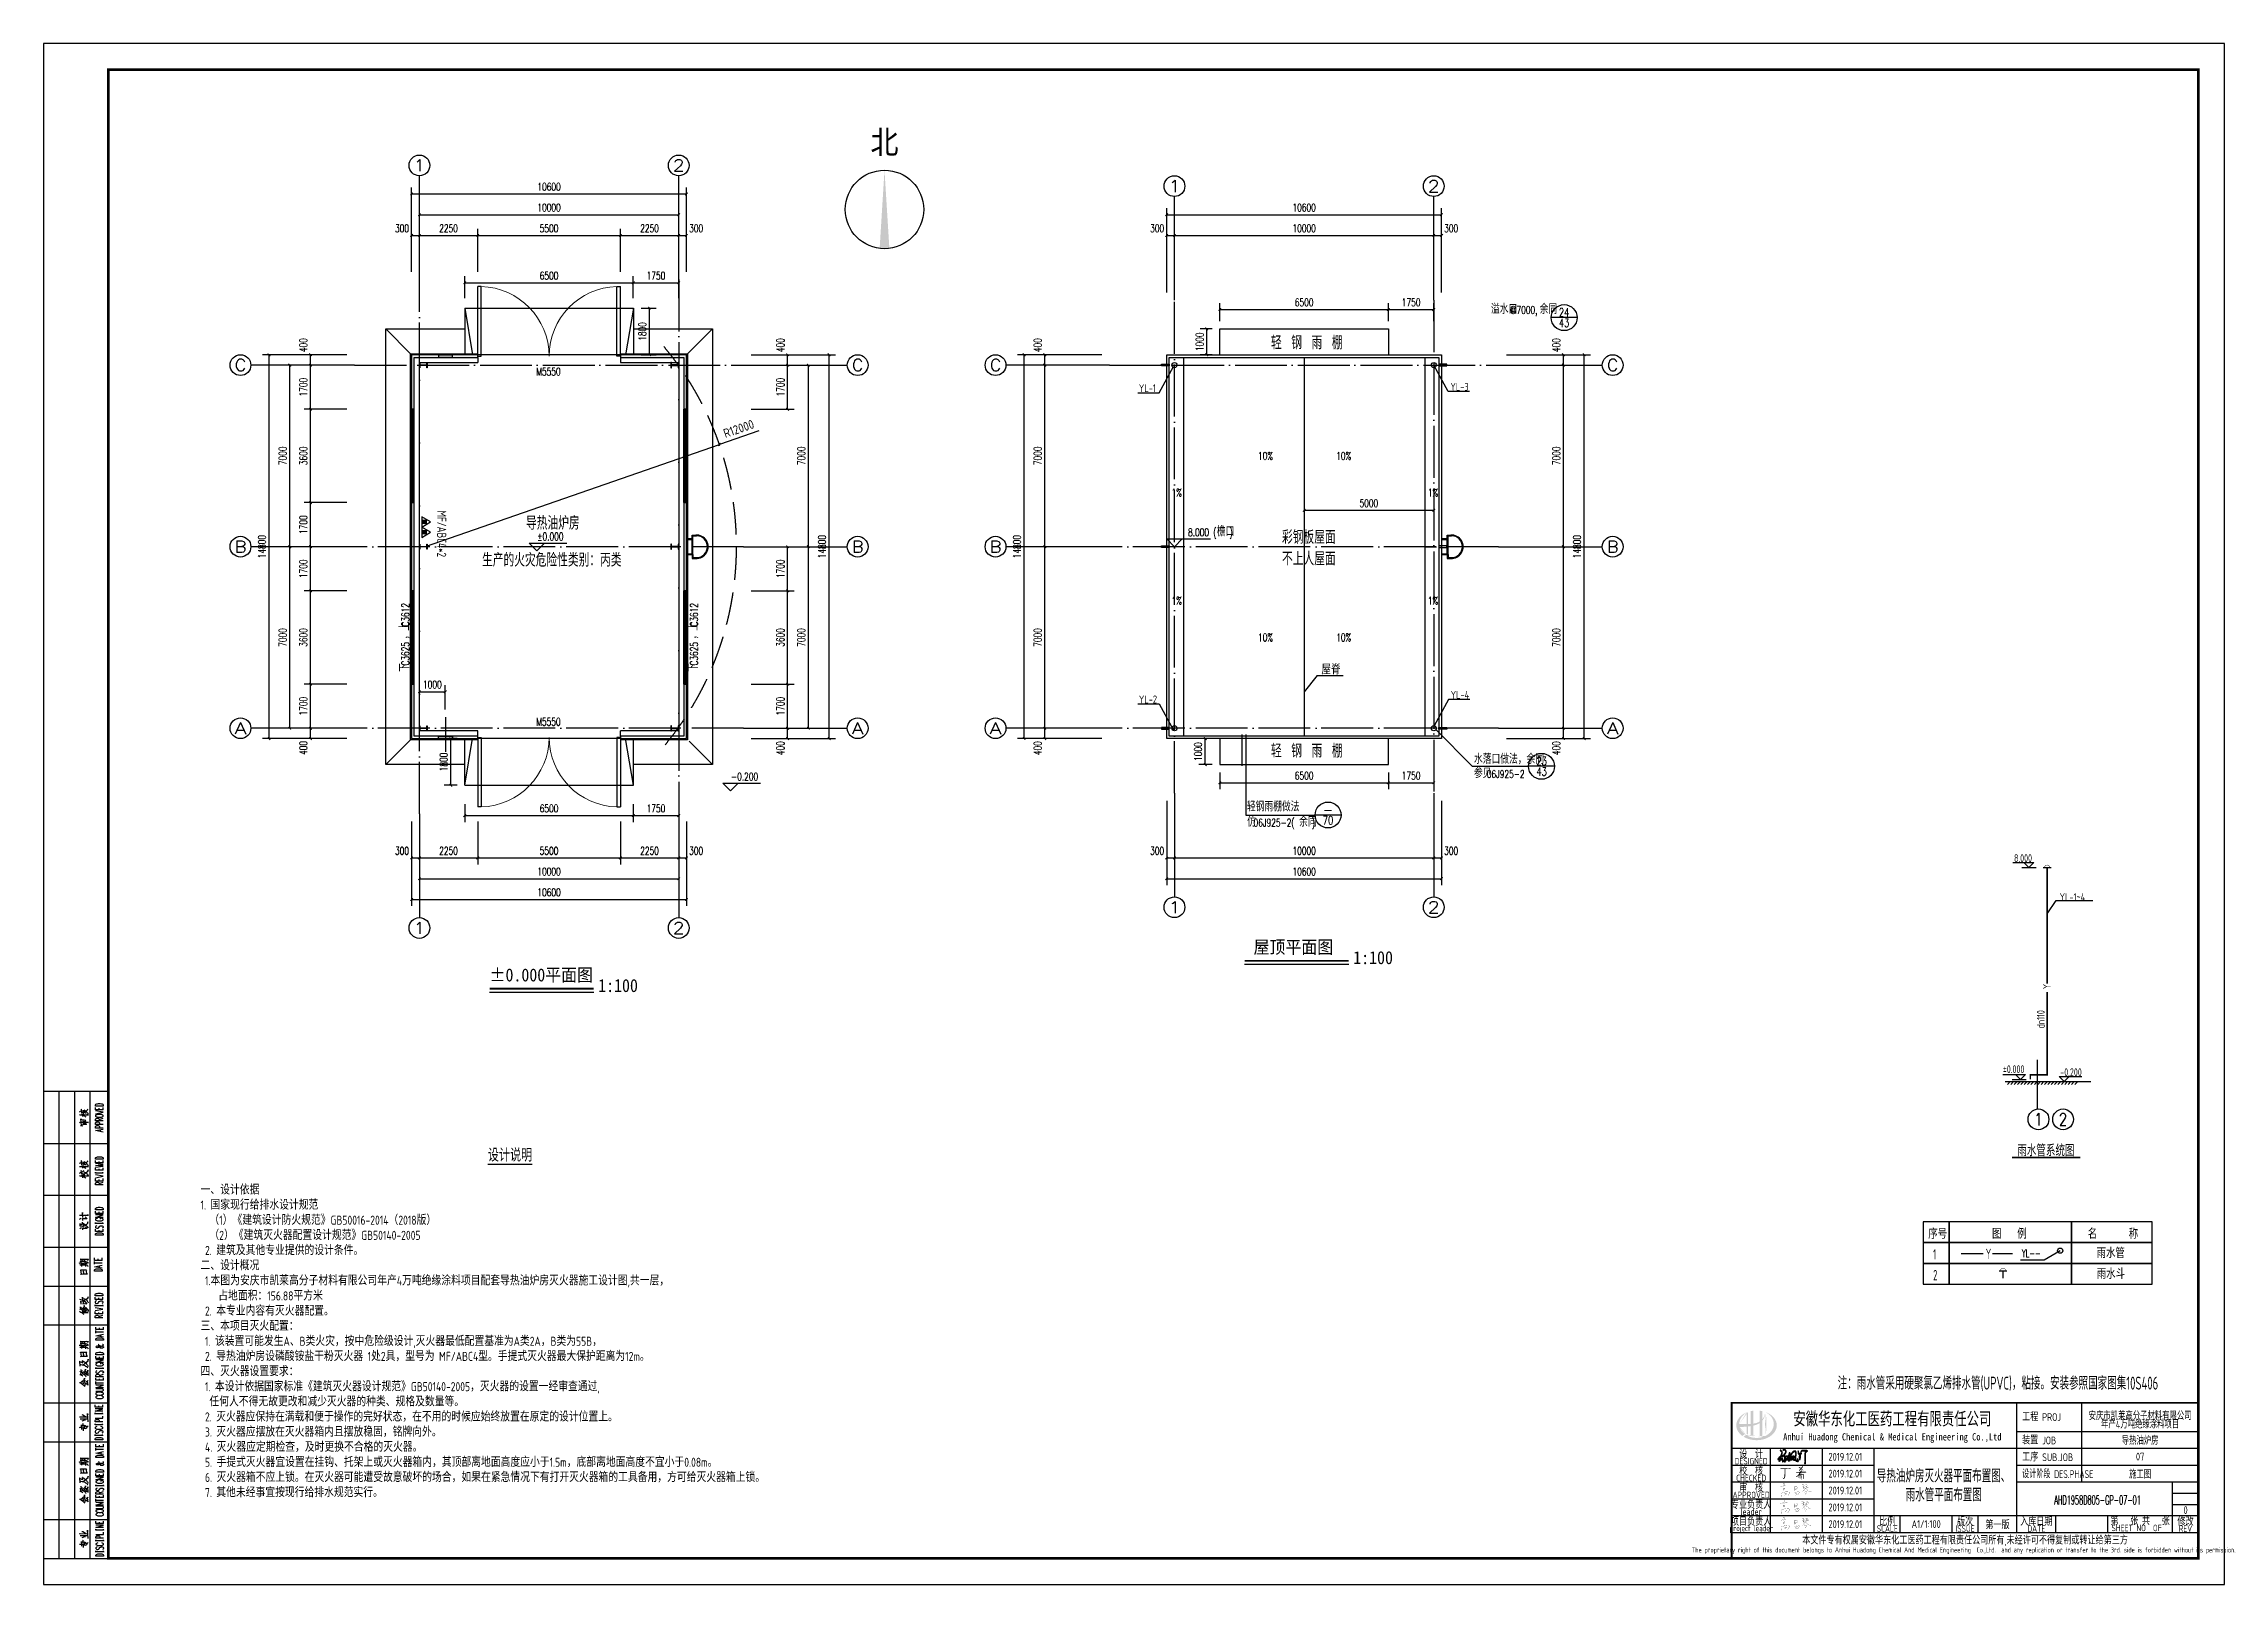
# Model space of a CAD drawing. Extents: x 4832557 to 10196674, y -611561 to -321783.
# Drawn here: x 4832557 to 4916657, y -422737 to -363337 of the extents above; entities that cross this region are included whole.
import ezdxf
from ezdxf.enums import TextEntityAlignment as Align

# ---------------------------------------------------------------- set-up
doc = ezdxf.new("R2010")
doc.units = 0
doc.header["$LTSCALE"] = 1000
doc.header["$MEASUREMENT"] = 0
doc.linetypes.add('DASH', pattern=[0.35, 0.25, -0.1])
doc.linetypes.add('DOTE', pattern=[2.42, 2, -0.2, 0.02, -0.2])
doc.layers.get('0').update_dxf_attribs({"linetype": 'CONTINUOUS'})
doc.layers.get('Defpoints').update_dxf_attribs({"linetype": 'CONTINUOUS'})
doc.layers.add('_0', color=7, linetype='CONTINUOUS', lineweight=25)
for name, color, linetype in [('AXIS', 3, 'CONTINUOUS'), ('AXIS_TEXT', 7, 'CONTINUOUS'), ('DIM_ELEV', 3, 'CONTINUOUS'), ('DIM_IDEN', 3, 'CONTINUOUS'), ('DIM_SYMB', 3, 'CONTINUOUS'), ('DIM_雨水', 3, 'CONTINUOUS'), ('DOTE', 252, 'CONTINUOUS'), ('HATCH', 8, 'CONTINUOUS'), ('PIPE-消防', 1, 'CONTINUOUS'), ('PIPE-给水', 3, 'CONTINUOUS'), ('PIPE-雨水', 4, 'CONTINUOUS'), ('Prof', 2, 'CONTINUOUS'), ('PUB_DIM', 3, 'CONTINUOUS'), ('PUB_TEXT', 7, 'CONTINUOUS'), ('PUB_TITLE', 4, 'CONTINUOUS'), ('PUB_WALL', 9, 'CONTINUOUS'), ('S-COLU_DIM', 3, 'CONTINUOUS'), ('STAIR', 5, 'CONTINUOUS'), ('TEXT', 7, 'CONTINUOUS'), ('TEXT_给水', 7, 'CONTINUOUS'), ('TWT_ELEV', 3, 'CONTINUOUS'), ('TWT_TEXT', 7, 'CONTINUOUS'), ('VPIPE-雨水', 4, 'CONTINUOUS'), ('WALL-MOVE', 6, 'CONTINUOUS'), ('WINDOW', 4, 'CONTINUOUS'), ('WINDOW_TEXT', 7, 'CONTINUOUS'), ('图名', 15, 'CONTINUOUS'), ('尺寸标注', 74, 'CONTINUOUS'), ('文字说明', 153, 'CONTINUOUS'), ('说明文本', 54, 'CONTINUOUS'), ('说明表格', 146, 'CONTINUOUS'), ('雨水管', 5, 'CONTINUOUS')]:
    doc.layers.add(name, color=color, linetype=linetype)
doc.styles.add('_HZTXT', font='txt.shx', dxfattribs={"width": 0.8, "bigfont": 'HZTXT.shx'})
doc.styles.add('_TCH_AXIS', font='COMPLEX', dxfattribs={"bigfont": 'GBCBIG'})
doc.styles.add('_TCH_DIM', font='SIMPLEX', dxfattribs={"bigfont": 'GBCBIG'})
doc.styles.add('_TCH_DIM_T3', font='SIMPLEX', dxfattribs={"width": 0.705882, "bigfont": 'GBCBIG'})
doc.styles.add('_TCH_LABEL', font='COMPLEX', dxfattribs={"bigfont": 'GBCBIG'})
doc.styles.add('_TCH_WINDOW', font='SIMPLEX', dxfattribs={"height": 3.5, "bigfont": 'GBCBIG'})
doc.styles.add('_TWT_SERIAL', font='COMPLEX', dxfattribs={"width": 0.8, "height": 3, "bigfont": 'HZTXT'})
doc.styles.add('AHD', font='sceie.shx', dxfattribs={"width": 0.7, "bigfont": 'sceic.shx'})
doc.styles.add('COMPLEX', font='COMPLEX')
doc.styles.add('DIM_FONT', font='SIMPLEX', dxfattribs={"width": 0.7, "bigfont": 'GBCBIG'})
doc.styles.add('ECEC_TQ_S', font='')
doc.styles.add('HT', font='')
doc.styles.add('SCEI', font='sceie.shx', dxfattribs={"width": 0.8, "bigfont": 'sceic.shx'})
doc.styles.add('sceie', font='sceie.shx', dxfattribs={"width": 0.7, "bigfont": 'sceic.shx'})
doc.styles.get("Standard").update_dxf_attribs({"font": 'GBENOR', "bigfont": 'GBCBIG'})
doc.styles.add('TSSD_Rein', font='Tssdeng.shx', dxfattribs={"width": 0.7, "bigfont": 'hztxt.shx'})
doc.styles.add('公司标准', font='sceie.shx', dxfattribs={"width": 0.7, "height": 300, "bigfont": 'sceic.shx'})
doc.styles.add('宋体', font='', dxfattribs={"width": 0.7})
doc.styles.add('样式 1', font='sceie.shx', dxfattribs={"width": 0.75, "bigfont": 'sceic.shx'})
doc.styles.get('ECEC_TQ_S').set_extended_font_data('SimSun')
doc.styles.get('HT').set_extended_font_data('SimSun')
doc.styles.get('宋体').set_extended_font_data('SimSun')
doc.dimstyles.new('_TCH_ARCH&&100', dxfattribs={"dimtxt": 297.5, "dimasz": 100, "dimexe": 250, "dimexo": 300, "dimgap": 126.25, "dimtad": 1, "dimdec": 0, "dimzin": 0, "dimdsep": 46, "dimtxsty": '_TCH_DIM_T3', "dimblk": 'ARCHTICK', "dimcen": 0.09, "dimclrt": 7, "dimazin": 2, "dimtfac": 1, "dimtdec": 0, "dimtix": 1, "dimtmove": 2, "dimatfit": 3, "dimfxl": 0, "dimtolj": 1, "dimtzin": 0, "dimarcsym": 0})
doc.dimstyles.get("Standard").update_dxf_attribs({"dimscale": 100, "dimtxt": 3.5, "dimasz": 1, "dimexe": 2.5, "dimexo": 3, "dimgap": 1.5, "dimtad": 1, "dimdec": 0, "dimzin": 0, "dimdsep": 46, "dimtxsty": 'Standard', "dimblk": 'ARCHTICK', "dimcen": 0.09, "dimadec": 0, "dimazin": 0, "dimtfac": 1, "dimtdec": 0, "dimtix": 1, "dimtmove": 2, "dimatfit": 3, "dimfxl": 0, "dimtolj": 1, "dimtzin": 0, "dimarcsym": 0})

msp = doc.modelspace()

# ---------------------------------------------------------------- texts
at = {"color": 4, "style": 'SCEI', "width": 0.8}
msp.add_text('YL-1~4', height=300, dxfattribs=at).set_placement((4910302.4, -396390.2))
for s, height, style, width, p in [('安徽华东化工医药工程有限责任公司', 500, 'ECEC_TQ_S', 0.7, (4903851.9, -416337.3)), ('安徽华东化工医药工程有限责任公司', 500, 'ECEC_TQ_S', 0.7, (4903851.9, -416337.3)), ('Anhui Huadong Chemical & Medical Engineering Co.,Ltd', 280, 'ECEC_TQ_S', 0.85, (4903851.9, -417087.3)), ('Anhui Huadong Chemical & Medical Engineering Co.,Ltd', 280, 'ECEC_TQ_S', 0.85, (4903851.9, -417087.3)), ('DESIGNED', 250, 'AHD', 0.8, (4898407.1, -417987.3)), ('DESIGNED', 250, 'AHD', 0.8, (4898407.1, -417987.3)), ('设  计', 300, 'AHD', 0.8, (4898407.1, -417687.3)), ('设  计', 300, 'AHD', 0.8, (4898407.1, -417687.3)), ('CHECKED', 250, 'AHD', 0.8, (4898407.1, -418637.3)), ('CHECKED', 250, 'AHD', 0.8, (4898407.1, -418637.3)), ('校  核', 300, 'AHD', 0.8, (4898407.1, -418337.3)), ('校  核', 300, 'AHD', 0.8, (4898407.1, -418337.3)), ('APPROVED', 250, 'AHD', 0.8, (4898407.1, -419287.3)), ('APPROVED', 250, 'AHD', 0.8, (4898407.1, -419287.3)), ('专业负责人', 300, 'AHD', 0.8, (4898407.1, -419637.3)), ('审  核', 300, 'AHD', 0.8, (4898407.1, -418987.3)), ('审  核', 300, 'AHD', 0.8, (4898407.1, -418987.3)), ('project leader', 225, 'AHD', 0.8, (4898411.1, -420607.3)), ('项目负责人', 300, 'AHD', 0.8, (4898407.1, -420287.3)), ('leader', 250, 'AHD', 0.8, (4898407.1, -419937.3)), ('SCALE', 250, 'AHD', 0.8, (4903657.1, -420587.3)), ('SCALE', 250, 'AHD', 0.8, (4903657.1, -420587.3)), ('比例', 300, 'AHD', 0.8, (4903657.1, -420287.3)), ('比例', 300, 'AHD', 0.8, (4903657.1, -420287.3)), ('ISSUE', 250, 'AHD', 0.8, (4906657.1, -420587.3)), ('ISSUE', 250, 'AHD', 0.8, (4906657.1, -420587.3)), ('版次', 300, 'AHD', 0.8, (4906657.1, -420287.3)), ('版次', 300, 'AHD', 0.8, (4906657.1, -420287.3)), ('入库日期', 300, 'AHD', 0.8, (4909407.1, -420287.3)), ('入库日期', 300, 'AHD', 0.8, (4909407.1, -420287.3)), ('DATE', 250, 'AHD', 0.8, (4909407.1, -420587.3)), ('DATE', 250, 'AHD', 0.8, (4909407.1, -420587.3)), ('第   张 共   张', 300, 'AHD', 0.8, (4913407.1, -420262.3)), ('SHEET NO  OF  ', 250, 'AHD', 0.8, (4913407.1, -420562.3)), ('SHEET NO  OF  ', 250, 'AHD', 0.8, (4913407.1, -420562.3)), ('修改', 300, 'AHD', 0.8, (4915157.1, -420287.3)), ('修改', 300, 'AHD', 0.8, (4915157.1, -420287.3)), ('REV', 250, 'AHD', 0.8, (4915157.1, -420587.3)), ('REV', 250, 'AHD', 0.8, (4915157.1, -420587.3)), ('The proprietary right of this document belongs to Anhui Huadong Chemical And Medical Engineering  Co.,Ltd.  and any replication or transfer to the 3rd. side is forbidden without its permission. ', 200, 'AHD', 0.8, (4906657.1, -421437.3)), ('The proprietary right of this document belongs to Anhui Huadong Chemical And Medical Engineering  Co.,Ltd.  and any replication or transfer to the 3rd. side is forbidden without its permission. ', 200, 'AHD', 0.8, (4906657.1, -421437.3)), ('本文件专有权属安徽华东化工医药工程有限责任公司所有,未经许可不得复制或转让给第三方', 300, 'AHD', 0.8, (4906657.1, -421037.3)), ('本文件专有权属安徽华东化工医药工程有限责任公司所有,未经许可不得复制或转让给第三方', 300, 'AHD', 0.8, (4906657.1, -421037.3))]:
    msp.add_text(s, height=height, dxfattribs=dict(style=style, width=width)).set_placement(p, align=Align.MIDDLE)
at = {"style": 'AHD'}
for s, width, p in [('工程 PROJ', 0.8, (4908857.1, -416437.3)), ('工程 PROJ', 0.8, (4908857.1, -416437.3)), ('装置 JOB', 0.8, (4908857.1, -417337.3)), ('装置 JOB', 0.8, (4908857.1, -417337.3)), ('工序 SUB.JOB', 0.8, (4908857.1, -417987.3)), ('工序 SUB.JOB', 0.8, (4908857.1, -417987.3)), ('设计阶段 DES.PHASE', 0.7, (4908857.1, -418637.3)), ('设计阶段 DES.PHASE', 0.7, (4908857.1, -418637.3))]:
    msp.add_text(s, height=300, dxfattribs=dict(at, width=width)).set_placement(p)
at = {"style": 'AHD', "width": 0.8}
for tag, text, p in [('A1/1:100', '1:100', (4905157.1, -420412.3)), ('第一版', '0', (4907907.1, -420412.3)), ('0', '0', (4915161.1, -419873.4)), ('0', '0', (4915161.1, -419873.4))]:
    msp.add_attdef(tag, text=text, height=300, dxfattribs=at).set_placement(p, align=Align.MIDDLE)
at = {"layer": 'AXIS', "style": 'TSSD_Rein', "width": 0.7}
for s, p in [('安庆市凯莱高分子材料有限公司', (4913407.1, -416209.7)), ('年产4万吨绝缘涂料项目', (4913407.1, -416532.8)), ('导热油炉房', (4913407.1, -417162.3)), ('07', (4913407.1, -417812.3)), ('施工图', (4913407.1, -418462.3))]:
    msp.add_text(s, height=300, dxfattribs=at).set_placement(p, align=Align.MIDDLE)
at = {"layer": 'DIM_SYMB', "color": 7, "style": 'DIM_FONT', "width": 0.5}
msp.add_text('AHD1958D805-GP-07-01', height=350, dxfattribs=at).set_placement((4910095.5, -419658.7))
at = {"layer": 'DIM_雨水', "color": 7, "style": '_TWT_SERIAL', "width": 0.64}
msp.add_text('YL--', height=300, dxfattribs=at).set_placement((4908850.6, -410123.3))
at = {"layer": 'PIPE-消防', "insert": (4838609.5, -412657), "char_height": 350, "attachment_point": 4, "style": '公司标准'}
msp.add_mtext('{\\W0.9;                                                    \\H1.429x;         \\L设计说明\\P\\H0.7x;\\l\\P一、设计依据\\P1. 国家现行给排水设计规范\\P  （1）《建筑设计防火规范》GB50016-2014（2018版）\\P  （2）《建筑灭火器配置设计规范》GB50140-2005\\P 2. 建筑及其他专业提供的设计条件。\\P二、设计概况\\P\\A1; 1.本图为安庆市凯莱高分子材料有限公司年产4万吨绝缘涂料项目配套导热油炉房灭火器施工设计图,共一层，\\A0;\\H0.9997x;\\P    \\A1;占地面积：156.88平方米\\A0;\\H0.9997x;\\P 2. 本专业内容有灭火器配置。\\P三、本项目灭火配置：\\P 1. 该装置可能发生A、B类火灾，\\H1x;按中危险级设计,灭火器最低配置基准为A类2A，B类为55B，\\H1x;\\P 2. \\A1;\\H1x;导热油炉房\\A0;\\H0.9997x;设磷酸铵盐干粉灭火器 1处2具，型号为 MF/ABC4型。手提式灭火器最大保护距离为12m。\\P四、灭火器设置要求：\\P 1. 本设计依据国家标准《建筑灭火器设计规范》GB50140-2005，灭火器的设置一经审查通过,\\P  任何人不得无故更改和减少灭火器的种类、规格及数量等。\\P 2. 灭火器应保持在满载和便于操作的完好状态，在不用的时候应始终放置在原定的设计位置上。\\P 3. 灭火器应摆放在灭火器箱内且摆放稳固，铭牌向外。\\P 4. 灭火器应定期检查，及时更换不合格的灭火器。\\P 5. 手提式灭火器宜设置在挂钩、托架上或灭火器箱内，其顶部离地面高度应小于1.5m，底部离地面高度不宜小于0.08m。\\P 6. 灭火器箱不应上锁。在灭火器可能遭受故意破坏的场合，如果在紧急情况下有打开灭火器箱的工具备用，方可给灭火器箱上锁。\\P 7. 其他未经事宜按现行给排水规范实行。}', dxfattribs=at)
at = {"layer": 'PUB_DIM'}
for s, height, style, width, p in [('北', 900.8, 'HT', 0.88, (4864443.9, -367582.6, -12083.9)), ('轻 钢 雨 棚', 517.24, '_HZTXT', 0.8, (4879888.6, -375123.7)), ('导热油炉房', 517.24, '_HZTXT', 0.8, (4851161.1, -382076.4)), ('彩钢板屋面', 517.24, '_HZTXT', 0.8, (4880314.9, -382622.7)), ('生产的火灾危险性类别：丙类', 517.241, '_HZTXT', 0.8, (4849464.5, -383501.4)), ('不上人屋面', 517.24, '_HZTXT', 0.8, (4880314.9, -383456)), ('屋脊', 400, '_HZTXT', 0.8, (4881836.3, -387656.3)), ('轻 钢 雨 棚', 517.24, '_HZTXT', 0.8, (4879888.6, -390861.8))]:
    msp.add_text(s, height=height, dxfattribs=dict(at, style=style, width=width)).set_placement(p)
at = {"layer": 'PUB_TEXT', "style": '_TCH_DIM'}
for s, height, p in [('溢水口', 337.59, (4888374.4, -373752.4)), ('余同', 337.59, (4890251.6, -373752.4)), ('檐口', 337.59, (4877800.9, -382327.1)), ('水落口做法，余同', 337.59, (4887719, -391098.8)), ('参见', 337.59, (4887719, -391647.7)), ('轻钢雨棚做法', 337.59, (4878960.5, -392933.6)), ('仿', 337.6, (4878970, -393519.7)), ('余同', 337.59, (4880975.7, -393519.7))]:
    msp.add_text(s, height=height, dxfattribs=at).set_placement(p)
at = {"layer": 'PUB_TEXT', "style": '_TCH_DIM', "width": 0.705882}
for s, p in [('@7000,', (4889111.6, -373752.4)), ('10%', (4879390.7, -379380.8)), ('10%', (4882403.7, -379380.8)), ('1%%%', (4876055.4, -380797)), ('1%%%', (4885939, -380797)), ('%%P0.000', (4851599.5, -382488.3)), ('8.000', (4876690.9, -382327.1)), ('(', (4877660.9, -382327.1)), (')', (4878292.4, -382327.1)), ('1%%%', (4876055.4, -384964.6)), ('1%%%', (4885939, -384964.6)), ('10%', (4879390.7, -386380.8)), ('10%', (4882403.7, -386380.8)), ('-0.200', (4859067.9, -391743.5)), ('06J925-2', (4888210.5, -391647.7)), ('06J925-2(', (4879215.7, -393519.7)), (')', (4881467.2, -393519.7))]:
    msp.add_text(s, height=297.5, dxfattribs=at).set_placement(p)
at = {"layer": 'PUB_TEXT', "style": '_TCH_LABEL'}
for s, height, width, p, p2 in [('43', 321.99, 0.75, (4890992.5, -374263.2), (4891395, -374263.2)), ('24', 321.99, 0.729167, (4890992.5, -373860.7), (4891395, -373860.7)), ('23', 321.99, 0.772059, (4890123.6, -391159.2), (4890526.1, -391159.2)), ('43', 321.99, 0.75, (4890123.6, -391561.7), (4890526.1, -391561.7)), ('70', 321.99, 0.772059, (4881889.4, -393438.2), (4882291.8, -393438.2)), ('-', 322, 1.458333, (4881889.4, -393035.7), (4882291.8, -393035.7))]:
    msp.add_text(s, height=height, dxfattribs=dict(at, width=width)).set_placement(p, p2, align=Align.FIT)
at = {"layer": 'TEXT', "color": 0, "style": 'sceie', "width": 0.7}
for s, p in [('导热油炉房灭火器平面布置图、', (4905825.9, -418529.7)), ('雨水管平面布置图', (4905833.7, -419262.3))]:
    msp.add_text(s, height=500, dxfattribs=at).set_placement(p, align=Align.MIDDLE)
at = {"layer": 'TEXT_给水', "color": 4, "linetype": 'Continuous', "style": 'sceie', "width": 0.890219}
for s, p in [('YL-1', (4874794.5, -376767.5)), ('YL-3', (4886808.4, -376715.7)), ('YL-2', (4874794.5, -388767.5)), ('YL-4', (4886818.6, -388590))]:
    msp.add_text(s, height=300, dxfattribs=at).set_placement(p)
at = {"layer": 'TEXT_给水', "color": 1, "linetype": 'Continuous', "style": 'sceie', "width": 0.86}
msp.add_text('MF/ABC4*2', height=350, rotation=270, dxfattribs=at).set_placement((4847733.6, -381338))
at = {"layer": 'TEXT_给水', "color": 4, "linetype": 'Continuous', "style": 'sceie', "width": 0.86}
msp.add_text('雨水管系统图', height=450, dxfattribs=at).set_placement((4909775.1, -405982.1), align=Align.MIDDLE)
at = {"layer": 'TWT_ELEV', "color": 4, "style": '样式 1', "width": 0.7}
for s, p in [('8.000', (4908545.3, -394886.5)), ('%%P0.000', (4908114.3, -403027.8)), ('-0.200', (4910328.6, -403142.8))]:
    msp.add_text(s, height=300, dxfattribs=at).set_placement(p)
for s, p in [('Y', (4909957.7, -399788.9)), ('dn110', (4909727.1, -401302.1))]:
    msp.add_text(s, height=300, rotation=90, dxfattribs=at).set_placement(p)
at = {"layer": 'TWT_TEXT', "color": 7, "style": '公司标准', "width": 0.7}
msp.add_text('注：雨水管采用硬聚氯乙烯排水管(UPVC)，粘接。安装参照国家图集10S406', height=500, dxfattribs=at).set_placement((4901742, -415229))
at = {"layer": 'WINDOW_TEXT', "style": '_TCH_WINDOW', "width": 0.705882}
for s, p in [('C3612', (4846659.2, -385813.4)), ('C3612', (4857789.2, -385813.4)), ('C3625', (4846659.2, -387314.9)), ('C3625', (4857789.2, -387314.9))]:
    msp.add_text(s, height=297.5, rotation=90, dxfattribs=at).set_placement(p)
at = {"layer": 'WINDOW_TEXT', "style": '_TCH_WINDOW'}
for s, height, p in [('，上', 337.59, (4846659.2, -386304.9)), ('，上', 337.59, (4857789.2, -386304.9)), ('下', 337.6, (4846659.2, -387560.7)), ('下', 337.6, (4857789.2, -387560.7))]:
    msp.add_text(s, height=height, rotation=90, dxfattribs=at).set_placement(p)
at = {"layer": '图名', "style": '宋体', "width": 0.9}
for s, p in [('屋顶平面图', (4879218.7, -398416.3)), ('1:100', (4883062.2, -398825.1)), ('%%P0.000平面图', (4849757.5, -399491.3)), ('1:100', (4853944.2, -399900.1))]:
    msp.add_text(s, height=500, dxfattribs=at).set_placement(p)
at = {"layer": '说明文本', "color": 0, "style": 'AHD', "width": 0.7}
for s, height, p in [('序号', 399.98, (4905237.4, -409415.6)), ('图    例', 399.98, (4907696.7, -409415.6)), ('名        称', 399.98, (4911388.7, -409415.6)), ('1', 400, (4905425.9, -410215.6)), ('Y', 400, (4907452.1, -410193.6)), ('雨水管', 399.98, (4911730.2, -410156.7)), ('2', 400, (4905425.9, -411015.6)), ('雨水斗', 399.98, (4911733.5, -410961.1))]:
    msp.add_text(s, height=height, dxfattribs=at).set_placement(p)

# ---------------------------------------------------------------- blocks, each defined once
blk = doc.blocks.new('_NORTH')
blk.add_circle((0, 0), 1200)
blk.add_solid([(-1191, 149), (-1191, -149), (1200, 0)])
blk = doc.blocks.new('A$C04D97144')
for p, q in [((6, 0), (6, 180)), ((12, 0), (12, 180)), ((18, 0), (18, 180)), ((0, 160), (25, 160)), ((0, 140), (25, 140)), ((0, 120), (25, 120)), ((0, 105), (25, 105)), ((0, 90), (25, 90)), ((0, 60), (25, 60)), ((0, 45), (25, 45)), ((0, 15), (25, 15))]:
    blk.add_line(p, q)
blk.add_lwpolyline([(0, 180), (0, 0), (25, 0), (25, 180)], close=True)
for points in [[(13.81, 170.94), (13.95, 171.05), (13.92, 171.02), (17.27, 171.02), (17, 170.98), (16.72, 171.02)], [(13.86, 172.15), (14.14, 172.35), (14.27, 172.38), (14.34, 172.35)], [(14.56, 166.93), (14.41, 169.49), (14.31, 169.43), (14.77, 169.08)], [(14.77, 171.68), (14.55, 173.26), (14.52, 173.14), (14.6, 172.92)], [(14.74, 172.24), (14.91, 172.21), (15.58, 171.72), (15.62, 171.68), (15.41, 172.54)], [(14.8, 171.44), (14.97, 170.34)], [(16.18, 168.75), (16.32, 168.86), (14.97, 169.04), (15.08, 169.08), (15.27, 167.31)], [(14.99, 171.05), (15.44, 170.8), (15.79, 170.59), (16.04, 170.42), (16.29, 170.2)], [(15.02, 167.18), (15.27, 167.25), (16.53, 167.36), (16.29, 167.32), (16.18, 168.75), (16.15, 168.58), (16.21, 168.27)], [(15.05, 172.71), (15.19, 172.68), (15.62, 172.35), (15.65, 172.32), (15.93, 172.07), (16.21, 171.79), (16.46, 171.47)], [(15.19, 171.05), (15.54, 171.41)], [(15.62, 172.92), (15.82, 172.82), (16.28, 172.49), (16.56, 172.15), (16.86, 171.79), (17.09, 171.47), (17.27, 171.22)], [(15.73, 167.59), (15.62, 168.61)], [(16.39, 172.38), (16.86, 172.95), (17.09, 173.06), (16.81, 172.89)], [(22.97, 174.41), (20.03, 174.41), (20.03, 174.9), (20.17, 175.1), (20.47, 175.24), (20.72, 175.32), (21.18, 175.38), (21.87, 175.38), (22.28, 175.32), (22.58, 175.24), (22.83, 175.1), (22.97, 174.9), (22.97, 174.41), (22.97, 174.41)], [(22.97, 173), (20.03, 173), (20.03, 173.91)], [(20.03, 171.46), (22.97, 172.02), (20.03, 172.59)], [(20.03, 170.48), (20.17, 170.34), (20.47, 170.2), (20.72, 170.14), (21.18, 170.06), (21.87, 170.06), (22.28, 170.14), (22.58, 170.2), (22.83, 170.34), (22.97, 170.48), (22.97, 170.77), (22.83, 170.91), (22.58, 171.05), (22.28, 171.11), (21.87, 171.19), (21.18, 171.19), (20.72, 171.11), (20.47, 171.05), (20.17, 170.91), (20.03, 170.77), (20.03, 170.48), (20.03, 170.48)], [(22.97, 168.74), (20.03, 168.74), (20.03, 169.37), (20.17, 169.57), (20.33, 169.65), (20.58, 169.71), (20.88, 169.71), (21.18, 169.65), (21.27, 169.57), (21.43, 169.37), (21.43, 168.74)], [(22.97, 167.34), (20.03, 167.34), (20.03, 167.97), (20.17, 168.17), (20.33, 168.24), (20.58, 168.31), (21.02, 168.31), (21.27, 168.24), (21.43, 168.17), (21.57, 167.97), (21.57, 167.34)], [(21.43, 173), (21.43, 173.56)], [(21.43, 169.23), (22.97, 169.71)], [(22.97, 173), (22.97, 173.91)], [(13.78, 167.95), (14.06, 168.13), (14.27, 168.19)], [(14.27, 166.93), (14.52, 166.93), (14.71, 166.88), (14.91, 166.82), (15.05, 166.76)], [(14.66, 168.06), (14.71, 168.13), (17.28, 168.09), (17.03, 168.05), (16.72, 168.09)], [(22.97, 165.93), (20.03, 165.93), (20.03, 166.57), (20.17, 166.77), (20.33, 166.84), (20.58, 166.92), (21.02, 166.92), (21.27, 166.84), (21.43, 166.77), (21.57, 166.57), (21.57, 165.93)], [(22.97, 164.39), (20.03, 164.95), (22.97, 165.52)], [(21.98, 164.61), (21.98, 165.3)], [(13.86, 152.26), (14.14, 152.46), (14.27, 152.49), (14.34, 152.46)], [(14.77, 151.79), (14.55, 153.37), (14.52, 153.26), (14.6, 153.03)], [(14.74, 152.35), (14.91, 152.32), (15.58, 151.84), (15.62, 151.79), (15.41, 152.67)], [(14.8, 151.55), (14.97, 150.45)], [(15.05, 152.82), (15.19, 152.81), (15.62, 152.46), (15.65, 152.43), (15.93, 152.18), (16.21, 151.9), (16.46, 151.58)], [(15.19, 151.16), (15.54, 151.52)], [(15.62, 153.03), (15.82, 152.95), (16.28, 152.6), (16.56, 152.26), (16.86, 151.9), (17.09, 151.58), (17.27, 151.33)], [(16.39, 152.49), (16.86, 153.06), (17.09, 153.17), (16.81, 153)], [(22.97, 153.91), (20.03, 153.91), (20.03, 154.4), (20.17, 154.6), (20.47, 154.74), (20.72, 154.82), (21.18, 154.88), (21.87, 154.88), (22.28, 154.82), (22.58, 154.74), (22.83, 154.6), (22.97, 154.4), (22.97, 153.91), (22.97, 153.91)], [(22.97, 152.51), (20.03, 152.51), (20.03, 153.42)], [(20.03, 150.83), (22.97, 151.18), (20.03, 151.52), (22.97, 151.88), (20.03, 152.23)], [(21.43, 152.51), (21.43, 153.06)], [(22.97, 152.51), (22.97, 153.42)], [(13.81, 151.05), (13.95, 151.16), (13.92, 151.13), (17.27, 151.13), (17, 151.1), (16.72, 151.13)], [(13.81, 148.52), (14.06, 148.69), (14.23, 148.76), (14.41, 148.76)], [(13.81, 147.36), (13.98, 147.5), (13.92, 147.45), (17.27, 147.45), (17.06, 147.39), (16.78, 147.45)], [(14.71, 148.1), (14.52, 149.54), (14.49, 149.43), (14.55, 149.29)], [(14.74, 147.84), (14.94, 146.76)], [(14.91, 149.01), (15.22, 149.35), (15.36, 149.43), (15.54, 149.54)], [(14.91, 148.47), (15.13, 148.44), (15.54, 148.16), (15.82, 147.95), (15.93, 147.84)], [(14.94, 147.45), (15.33, 147.28), (15.68, 147.08), (15.99, 146.89), (16.28, 146.65)], [(14.99, 151.16), (15.44, 150.91), (15.79, 150.7), (16.04, 150.53), (16.29, 150.31)], [(15.08, 147.47), (15.44, 147.88)], [(15.33, 148.98), (15.57, 149.01), (15.96, 148.83), (16.28, 148.66), (16.53, 148.47), (16.72, 148.3), (16.92, 148.13), (17.09, 147.92), (17.27, 147.67)], [(15.73, 148.21), (15.79, 148.3), (17.09, 149.29), (17.12, 149.82), (17.03, 149.32), (16.92, 149.18)], [(22.97, 149.7), (20.03, 149.7), (20.03, 150.61)], [(20.03, 148.52), (20.03, 148.98), (20.03, 148.71), (22.89, 148.71), (22.89, 148.52), (22.89, 148.98)], [(20.03, 146.76), (22.97, 147.33), (20.03, 147.89)], [(22.97, 145.5), (20.03, 145.5), (20.03, 146.42)], [(22.97, 144.03), (20.03, 144.03), (20.03, 144.67), (20.17, 144.88), (20.33, 144.94), (20.58, 145.02), (20.88, 145.02), (21.18, 144.94), (21.27, 144.88), (21.43, 144.67), (21.43, 144.03)], [(21.43, 149.7), (21.43, 150.26)], [(21.43, 145.5), (21.43, 146.07)], [(21.43, 144.53), (22.97, 145.02)], [(22.97, 149.7), (22.97, 150.61)], [(22.97, 145.5), (22.97, 146.42)], [(22.97, 134.41), (20.03, 134.41), (20.03, 134.9), (20.17, 135.1), (20.47, 135.25), (20.72, 135.31), (21.18, 135.39), (21.87, 135.39), (22.28, 135.31), (22.58, 135.25), (22.83, 135.1), (22.97, 134.9), (22.97, 134.41), (22.97, 134.41)], [(13.78, 132.37), (13.98, 132.39), (17.28, 132.39), (17.06, 132.37), (16.78, 132.39)], [(13.86, 130.75), (14.14, 130.97), (14.28, 131.08), (14.45, 131.15)], [(13.92, 128.22), (14.17, 128.26), (14.45, 128.26), (14.71, 128.19), (14.97, 128.11), (15.13, 128), (15.27, 127.89), (15.41, 127.75)], [(13.98, 127.12), (14.38, 127.45), (14.55, 127.52)], [(14.14, 128.29), (14.09, 129.06), (14, 128.99), (14.23, 128.9), (14.42, 128.9), (14.6, 128.9), (14.8, 128.9), (14.88, 128.93), (14.97, 128.99), (14.99, 129.1), (15.02, 129.24), (15.02, 129.45), (14.99, 129.56), (14.94, 129.64)], [(15.16, 126.7), (15.05, 127.45), (14.94, 127.34), (15.16, 127.31), (16.67, 127.3), (16.78, 127.16), (16.18, 127.75)], [(15.13, 131.49), (14.99, 133.33), (14.97, 133.22), (15.02, 132.98)], [(15.13, 130.33), (15.02, 131.11), (14.97, 131.07), (16.72, 131), (16.84, 130.89), (16.04, 131.66)], [(15.51, 128.11), (15.36, 129.21), (15.27, 129.13), (15.51, 129.02), (15.79, 128.88), (16.01, 128.74), (16.21, 128.6), (16.46, 128.37), (16.7, 128.11), (16.89, 127.86), (17.03, 127.66), (17.12, 127.49)], [(15.76, 128.08), (15.76, 128.15), (17, 129.2), (17.03, 129.73), (16.95, 129.2), (16.84, 129.06)], [(22.97, 133), (20.03, 133), (20.03, 133.91)], [(22.97, 131.46), (20.03, 131.46), (22.97, 132.45), (20.03, 132.45)], [(20.72, 131.19), (20.47, 131.11), (20.17, 130.97), (20.03, 130.83), (20.03, 130.55), (20.17, 130.42), (20.47, 130.28), (20.72, 130.2), (21.18, 130.14), (21.87, 130.14), (22.28, 130.2), (22.58, 130.28), (22.83, 130.42), (22.97, 130.55), (22.97, 130.83), (22.83, 130.97), (22.58, 131.11), (22.28, 131.19), (21.87, 131.19), (21.87, 130.83)], [(20.03, 129.02), (20.03, 129.48), (20.03, 129.21), (22.89, 129.21), (22.89, 129.02), (22.89, 129.48)], [(20.47, 128.24), (20.17, 128.1), (20.03, 127.89), (20.03, 127.61), (20.17, 127.41), (20.47, 127.27), (20.72, 127.27), (21.02, 127.33), (21.18, 127.41), (21.27, 127.55), (21.57, 127.97), (21.73, 128.1), (21.87, 128.18), (22.12, 128.24), (22.58, 128.24), (22.83, 128.1), (22.97, 127.89), (22.97, 127.61), (22.83, 127.41), (22.58, 127.27)], [(22.97, 126.01), (20.03, 126.01), (20.03, 126.92)], [(21.43, 133), (21.43, 133.56)], [(21.43, 126.01), (21.43, 126.56)], [(22.97, 133), (22.97, 133.91)], [(22.97, 126.01), (22.97, 126.92)], [(22.97, 124.61), (20.03, 124.61), (20.03, 125.1), (20.17, 125.3), (20.47, 125.44), (20.72, 125.52), (21.18, 125.58), (21.87, 125.58), (22.28, 125.52), (22.58, 125.44), (22.83, 125.3), (22.97, 125.1), (22.97, 124.61), (22.97, 124.61)], [(13.75, 113.87), (13.92, 113.91), (16.13, 113.83)], [(13.92, 113.06), (14.09, 113.13), (16.21, 113.13)], [(14.14, 114.51), (14.45, 114.6), (15.08, 114.6), (15.76, 114.57), (16.18, 114.51), (16.64, 114.37), (16.92, 114.2), (17.34, 113.88)], [(14.17, 109.58), (14.45, 109.64), (15.08, 109.67), (15.73, 109.69), (15.82, 109.69), (16.28, 109.69), (16.86, 109.69), (16.67, 109.69), (16.5, 110.8), (16.7, 111.02), (16.43, 111.08), (16.1, 111.08), (15.44, 111.12), (14.77, 111.13), (14.2, 111.13), (14.28, 111.16), (14.49, 109.67)], [(14.49, 114.6), (14.34, 115.45), (14.27, 115.36), (15.13, 115.36), (15.19, 115.36), (16.46, 115.39), (16.95, 115.36), (17.23, 115.33), (17.31, 115.31), (16.95, 114.89), (17.2, 115.28)], [(14.69, 112.61), (14.52, 114.29)], [(15.16, 113.16), (15.08, 113.66)], [(15.19, 114.62), (15.11, 115.11)], [(15.51, 109.69), (15.33, 110.8), (15.3, 110.69), (15.41, 110.42)], [(15.65, 113.17), (15.57, 113.63)], [(15.93, 114.57), (15.93, 114.62), (15.85, 115.07)], [(16.29, 112.53), (16.07, 114.29), (16.04, 114.2), (16.13, 114.09)], [(16.39, 113.63), (16.72, 113.94), (16.86, 113.94), (16.61, 113.83)], [(16.46, 113.17), (16.61, 113.16), (16.89, 112.92), (17.09, 112.72), (17.23, 112.53)], [(22.54, 114.92), (19.59, 114.92), (19.59, 115.83)], [(19.59, 113.44), (19.59, 114.43)], [(19.59, 113.94), (22.54, 113.94)], [(22.54, 111.9), (19.59, 112.47), (22.54, 113.03)], [(22.54, 110.72), (19.59, 110.72), (19.59, 111.21), (19.75, 111.41), (20.05, 111.56), (20.3, 111.63), (20.75, 111.7), (21.44, 111.7), (21.85, 111.63), (22.15, 111.56), (22.4, 111.41), (22.54, 111.21), (22.54, 110.72), (22.54, 110.72)], [(21, 114.92), (21, 115.48)], [(21.55, 112.12), (21.55, 112.81)], [(22.54, 114.92), (22.54, 115.83)], [(22.86, 101.27), (19.92, 101.27), (19.92, 101.75), (20.06, 101.97), (20.36, 102.11), (20.61, 102.18), (21.07, 102.24), (21.76, 102.24), (22.17, 102.18), (22.47, 102.11), (22.72, 101.97), (22.86, 101.75), (22.86, 101.27), (22.86, 101.27)], [(13.78, 95.27), (13.95, 95.23), (14.41, 94.98), (14.45, 94.98), (14.8, 94.75), (15.08, 94.56), (15.3, 94.35), (15.51, 94.18)], [(13.84, 99.93), (14.17, 99.88), (14.63, 99.71), (15.11, 99.49), (15.41, 99.32), (15.65, 99.21), (15.85, 99.08)], [(13.84, 96.29), (14.27, 96.08), (14.6, 95.91), (14.85, 95.72), (14.91, 95.69), (15.11, 95.55)], [(14.38, 96.02), (14.41, 96.14), (14.28, 96.99), (14.23, 96.93), (14.63, 96.65), (14.97, 96.4), (15.19, 96.16), (15.4, 95.91), (15.58, 95.66), (15.71, 95.49)], [(14.49, 98.06), (14.34, 99.21), (14.27, 99.08), (15.25, 98.94), (15.25, 99.08), (15.36, 98.23), (15.11, 98.19), (15.41, 98.23), (16.7, 98.2)], [(14.66, 95.91), (14.69, 96.02), (15.71, 97.13), (15.68, 97.5), (15.68, 97.13), (15.57, 96.99)], [(14.74, 94.86), (17.23, 94.86), (17, 94.81), (16.57, 94.86)], [(14.83, 95.3), (16.46, 95.3), (16.28, 95.27), (16.13, 95.3)], [(15.16, 99.49), (14.99, 100.76), (14.97, 100.62), (15.02, 100.39)], [(15.11, 100.2), (15.27, 100.2), (15.73, 100.07), (15.99, 99.96), (16.21, 99.85), (16.42, 99.71), (16.61, 99.54), (16.81, 99.35), (16.95, 99.11), (17.09, 98.89), (17.14, 98.72), (17.2, 98.55)], [(15.41, 96.4), (15.51, 96.36), (15.54, 96.33), (15.76, 96.05), (15.96, 95.83), (16.1, 95.63)], [(15.54, 99.35), (15.57, 99.43), (17.09, 100.31), (17.12, 100.84), (17.03, 100.34), (16.86, 100.2)], [(15.76, 96.62), (15.87, 96.57), (15.93, 96.54), (16.21, 96.22), (16.24, 96.16), (16.39, 96), (16.53, 95.77), (16.67, 95.55)], [(16.81, 98.12), (16.04, 99)], [(16.1, 96.88), (16.29, 96.79), (16.57, 96.47), (16.81, 96.19), (16.95, 95.91), (17.12, 95.63), (17.23, 95.38), (17.28, 95.17)], [(22.86, 99.87), (19.92, 99.87), (19.92, 100.78)], [(20.36, 99.3), (20.06, 99.16), (19.92, 98.96), (19.92, 98.67), (20.06, 98.47), (20.36, 98.33), (20.61, 98.33), (20.91, 98.39), (21.07, 98.47), (21.16, 98.61), (21.46, 99.02), (21.62, 99.16), (21.76, 99.24), (22.01, 99.3), (22.47, 99.3), (22.72, 99.16), (22.86, 98.96), (22.86, 98.67), (22.72, 98.47), (22.47, 98.33)], [(19.92, 97.28), (19.92, 97.75), (19.92, 97.48), (22.78, 97.48), (22.78, 97.28), (22.78, 97.75)], [(19.92, 95.53), (22.86, 96.08), (19.92, 96.65)], [(22.86, 94.26), (19.92, 94.26), (19.92, 95.17)], [(22.86, 92.8), (19.92, 92.8), (19.92, 93.43), (20.06, 93.63), (20.22, 93.71), (20.47, 93.77), (20.77, 93.77), (21.07, 93.71), (21.16, 93.63), (21.32, 93.43), (21.32, 92.8)], [(21.32, 99.87), (21.32, 100.43)], [(21.32, 94.26), (21.32, 94.83)], [(21.32, 93.29), (22.86, 93.77)], [(22.86, 99.87), (22.86, 100.78)], [(22.86, 94.26), (22.86, 95.17)], [(23.05, 88.31), (20.09, 88.31), (20.09, 89.22)], [(20.09, 86.83), (20.09, 87.82)], [(20.09, 87.33), (23.05, 87.33)], [(23.05, 85.29), (20.09, 85.86), (23.05, 86.42)], [(23.05, 84.11), (20.09, 84.11), (20.09, 84.6), (20.25, 84.8), (20.55, 84.94), (20.8, 85.02), (21.26, 85.09), (21.95, 85.09), (22.34, 85.02), (22.65, 84.94), (22.89, 84.8), (23.05, 84.6), (23.05, 84.11), (23.05, 84.11)], [(21.49, 88.31), (21.49, 88.87)], [(22.04, 85.51), (22.04, 86.2)], [(23.05, 88.31), (23.05, 89.22)], [(13.75, 82.18), (13.92, 82.23), (16.13, 82.15)], [(14.14, 74.09), (14, 76.02), (13.89, 75.88), (14.06, 75.82), (14.6, 75.63), (15.13, 75.42), (15.08, 75.38), (15.08, 75.42), (14.97, 76.24), (14.88, 76.16), (15.19, 76.02), (15.47, 75.88), (15.68, 75.77), (15.85, 75.63), (16.13, 75.42), (16.35, 75.24), (16.57, 75), (16.72, 74.8), (16.89, 74.54), (17.06, 74.26), (17.2, 74.04)], [(13.92, 81.38), (14.09, 81.44), (16.21, 81.44)], [(14.14, 82.82), (14.45, 82.9), (15.08, 82.9), (15.76, 82.89), (16.18, 82.82), (16.64, 82.68), (16.92, 82.51), (17.34, 82.19)], [(14.17, 77.89), (14.45, 77.95), (15.08, 77.98), (15.73, 78), (15.82, 78), (16.28, 78), (16.86, 78), (16.67, 78), (16.5, 79.12), (16.7, 79.34), (16.43, 79.4), (16.1, 79.4), (15.44, 79.43), (14.77, 79.45), (14.2, 79.45), (14.28, 79.48), (14.49, 77.98)], [(14.49, 82.9), (14.34, 83.77), (14.27, 83.67), (15.13, 83.67), (15.19, 83.67), (16.46, 83.7), (16.95, 83.67), (17.23, 83.64), (17.31, 83.62), (16.95, 83.2), (17.2, 83.59)], [(14.69, 80.92), (14.52, 82.6)], [(15.16, 81.46), (15.08, 81.97)], [(15.19, 82.93), (15.11, 83.42)], [(15.22, 74.69), (17.12, 76.16), (17.12, 76.76), (17.06, 76.23), (17.03, 76.16), (16.81, 75.94)], [(15.51, 78), (15.33, 79.12), (15.3, 79.01), (15.41, 78.74)], [(15.65, 81.49), (15.57, 81.94)], [(15.93, 82.89), (15.93, 82.93), (15.85, 83.39)], [(16.29, 80.84), (16.07, 82.6), (16.04, 82.51), (16.13, 82.4)], [(16.39, 81.94), (16.72, 82.26), (16.86, 82.26), (16.61, 82.15)], [(16.46, 81.49), (16.61, 81.46), (16.89, 81.24), (17.09, 81.03), (17.23, 80.84)], [(21.35, 82.43), (21.26, 82.43), (21.1, 82.35), (21.1, 82.29), (21.26, 82.21), (21.49, 82.15), (22.2, 82.01), (22.65, 81.87), (22.89, 81.72), (23.05, 81.58), (23.05, 81.3), (22.89, 81.17), (22.75, 81.1), (22.5, 81.03), (22.2, 81.03), (21.95, 81.1), (21.79, 81.17), (21.26, 81.66), (21.1, 81.72), (20.8, 81.8), (20.55, 81.8), (20.25, 81.72), (20.09, 81.58), (20.25, 81.44), (20.55, 81.38), (20.8, 81.38), (21.26, 81.44), (21.65, 81.58), (22.65, 81.94), (22.89, 82.08), (23.05, 82.21), (23.05, 82.35), (22.89, 82.43), (22.75, 82.43)], [(23.05, 78.5), (20.09, 78.5), (20.09, 78.99), (20.25, 79.21), (20.55, 79.35), (20.8, 79.41), (21.26, 79.49), (21.95, 79.49), (22.34, 79.41), (22.65, 79.35), (22.89, 79.21), (23.05, 78.99), (23.05, 78.5), (23.05, 78.5)], [(23.05, 77.11), (20.09, 77.11), (20.09, 78.02)], [(23.05, 75.57), (20.09, 75.57), (23.05, 76.56), (20.09, 76.56)], [(21.49, 77.11), (21.49, 77.67)], [(23.05, 77.11), (23.05, 78.02)], [(13.89, 67.85), (14.03, 67.84), (14.49, 67.57), (14.97, 67.24), (15.27, 66.96), (15.62, 66.61), (15.93, 66.27)], [(13.92, 72), (14.06, 72.03), (14.85, 71.69)], [(13.92, 70.95), (14.12, 70.92), (14.55, 70.7), (14.88, 70.49), (15.16, 70.27)], [(14.23, 74.8), (14.38, 74.8), (14.91, 74.69), (15.22, 74.61), (15.54, 74.5), (15.87, 74.36), (16.15, 74.18), (16.5, 73.98), (16.75, 73.79), (16.98, 73.55), (17.09, 73.44)], [(14.23, 67.74), (15.76, 69.05), (15.76, 69.08), (15.79, 69.5), (15.71, 69.05), (15.57, 68.87)], [(14.49, 70.73), (14.41, 71.54)], [(14.56, 71.83), (14.42, 72.85)], [(14.52, 70.92), (14.94, 71.12)], [(14.6, 72.14), (15.05, 72.39)], [(14.85, 71.48), (14.99, 71.47), (15.51, 71.01), (15.57, 70.98), (15.82, 70.74), (16.13, 70.35), (16.28, 70.16), (16.42, 69.96)], [(15.05, 71.43), (16.13, 72.56), (16.13, 73.02), (16.1, 72.56), (15.9, 72.33)], [(15.4, 67.27), (15.4, 67.29), (15.4, 67.35), (15.27, 68.26), (15.27, 68.13), (15.33, 67.99)], [(15.76, 71.86), (15.87, 70.95)], [(16.04, 66.69), (16.07, 66.82), (15.9, 68.76), (15.87, 68.65), (15.9, 68.54)], [(16.04, 71.37), (16.46, 71.48), (16.7, 71.43), (16.39, 71.43)], [(16.07, 72.08), (16.28, 72.08), (17.06, 71.75)], [(16.13, 67.63), (16.24, 67.6), (16.78, 67.18), (17.09, 66.93), (17.12, 66.83), (16.86, 68.4), (16.39, 67.99)], [(16.28, 70.84), (16.64, 70.98), (16.81, 70.98), (16.57, 70.95)], [(16.86, 68.4), (17, 68.51), (17.17, 68.59)], [(17.14, 70.46), (17, 72.63), (17, 72.49), (17.03, 72.17)], [(20.8, 75.28), (20.55, 75.22), (20.25, 75.08), (20.09, 74.94), (20.09, 74.65), (20.25, 74.51), (20.55, 74.37), (20.8, 74.31), (21.26, 74.23), (21.95, 74.23), (22.34, 74.31), (22.65, 74.37), (22.89, 74.51), (23.05, 74.65), (23.05, 74.94), (22.89, 75.08), (22.65, 75.22), (22.34, 75.28), (21.95, 75.28), (21.95, 74.94)], [(20.55, 72.35), (20.25, 72.2), (20.09, 72), (20.09, 71.72), (20.25, 71.51), (20.55, 71.37), (20.8, 71.37), (21.1, 71.43), (21.26, 71.51), (21.35, 71.65), (21.65, 72.06), (21.79, 72.2), (21.95, 72.28), (22.2, 72.35), (22.65, 72.35), (22.89, 72.2), (23.05, 72), (23.05, 71.72), (22.89, 71.51), (22.65, 71.37)], [(23.05, 70.04), (20.09, 70.04), (20.09, 70.66), (20.25, 70.88), (20.39, 70.95), (20.64, 71.03), (20.94, 71.03), (21.26, 70.95), (21.35, 70.88), (21.49, 70.66), (21.49, 70.04)], [(23.05, 68.7), (20.09, 68.7), (20.09, 69.61)], [(20.09, 67.24), (20.09, 68.21)], [(20.09, 67.73), (23.05, 67.73)], [(20.11, 73.11), (20.11, 73.59), (20.11, 73.32), (22.95, 73.32), (22.95, 73.11), (22.95, 73.59)], [(21.49, 70.52), (23.05, 71.03)], [(21.49, 68.7), (21.49, 69.27)], [(23.05, 68.7), (23.05, 69.61)], [(22.81, 58.27), (19.86, 58.27), (19.86, 59.18)], [(23.05, 65.76), (20.09, 65.76), (23.05, 66.75), (20.09, 66.75)], [(20.09, 64.44), (22.2, 64.44), (22.65, 64.51), (22.89, 64.65), (23.05, 64.85), (23.05, 64.99), (22.89, 65.21), (22.65, 65.35), (22.2, 65.42), (20.09, 65.42)], [(20.09, 63.39), (20.25, 63.25), (20.55, 63.11), (20.8, 63.05), (21.26, 62.97), (21.95, 62.97), (22.34, 63.05), (22.65, 63.11), (22.89, 63.25), (23.05, 63.39), (23.05, 63.67), (22.89, 63.81), (22.65, 63.94), (22.34, 64.02), (21.95, 64.08), (21.26, 64.08), (20.8, 64.02), (20.55, 63.94), (20.25, 63.81), (20.09, 63.67), (20.09, 63.39), (20.09, 63.39)], [(20.8, 62.68), (20.55, 62.62), (20.25, 62.48), (20.09, 62.34), (20.09, 62.06), (20.25, 61.91), (20.55, 61.77), (20.8, 61.71), (21.26, 61.63), (21.95, 61.63), (22.34, 61.71), (22.65, 61.77), (22.89, 61.91), (23.05, 62.06), (23.05, 62.34), (22.89, 62.48), (22.65, 62.62), (22.34, 62.68)], [(22.81, 58.27), (22.81, 59.18)], [(13.84, 50.54), (14.06, 50.56), (15.11, 50.34), (16.04, 50.08), (15.99, 50.02), (15.79, 51.39), (15.71, 51.36), (16.84, 50.68)], [(13.86, 54.53), (14.09, 54.59), (17.03, 54.53)], [(14.06, 53.82), (14.31, 53.87), (17.06, 53.87)], [(14.74, 49.71), (14.55, 51.5), (14.55, 51.39), (14.6, 51.18)], [(14.8, 55.44), (15.16, 55.38), (15.71, 55.02), (16.28, 54.56)], [(14.91, 53.02), (15.85, 53.43), (16.15, 53.48)], [(15.36, 49.2), (15.19, 52.03), (15.16, 51.89), (15.19, 51.72)], [(16.46, 50.05), (16.7, 50.4), (16.84, 50.62), (16.98, 50.87), (17.09, 51.01), (17.23, 51.11)], [(17.12, 52.63), (16.98, 55.83), (16.95, 55.69), (17, 55.38)], [(22.81, 56.73), (19.86, 56.73), (22.81, 57.72), (19.86, 57.72)], [(19.86, 54.07), (22.81, 54.07), (22.81, 54.91)], [(22.81, 52.6), (19.86, 52.6), (19.86, 53.23), (20.01, 53.45), (20.16, 53.51), (20.41, 53.59), (20.86, 53.59), (21.11, 53.51), (21.26, 53.45), (21.41, 53.23), (21.41, 52.6)], [(20.56, 50.85), (20.31, 50.78), (20.01, 50.65), (19.86, 50.51), (19.86, 50.23), (20.01, 50.08), (20.31, 49.94), (20.56, 49.88), (21.02, 49.8), (21.71, 49.8), (22.1, 49.88), (22.42, 49.94), (22.65, 50.08), (22.81, 50.23), (22.81, 50.51), (22.65, 50.65), (22.42, 50.78), (22.1, 50.85)], [(19.87, 55.68), (19.87, 56.15), (19.87, 55.88), (22.72, 55.88), (22.72, 55.68), (22.72, 56.15)], [(19.87, 51.48), (19.87, 51.95), (19.87, 51.69), (22.72, 51.69), (22.72, 51.48), (22.72, 51.95)], [(21.26, 58.27), (21.26, 58.83)], [(20.31, 49.31), (20.01, 49.17), (19.86, 48.97), (19.86, 48.69), (20.01, 48.47), (20.31, 48.34), (20.56, 48.34), (20.86, 48.4), (21.02, 48.47), (21.11, 48.61), (21.41, 49.03), (21.55, 49.17), (21.71, 49.24), (21.96, 49.31), (22.42, 49.31), (22.65, 49.17), (22.81, 48.97), (22.81, 48.69), (22.65, 48.47), (22.42, 48.34)], [(22.81, 45.67), (19.86, 45.67), (19.86, 46.16), (20.01, 46.38), (20.31, 46.52), (20.56, 46.58), (21.02, 46.66), (21.71, 46.66), (22.1, 46.58), (22.42, 46.52), (22.65, 46.38), (22.81, 46.16), (22.81, 45.67), (22.81, 45.67)], [(19.87, 47.29), (19.87, 47.74), (19.87, 47.48), (22.72, 47.48), (22.72, 47.29), (22.72, 47.74)], [(23.13, 43.08), (20.19, 43.08), (20.19, 43.99)], [(20.19, 41.62), (20.19, 42.59)], [(20.19, 42.1), (23.13, 42.1)], [(21.59, 43.08), (21.59, 43.64)], [(23.13, 43.08), (23.13, 43.99)], [(13.75, 37.17), (13.92, 37.23), (16.13, 37.14)], [(13.92, 36.39), (14.09, 36.43), (16.21, 36.43)], [(14.14, 37.83), (14.45, 37.91), (15.08, 37.91), (15.76, 37.88), (16.18, 37.83), (16.64, 37.69), (16.92, 37.52), (17.34, 37.2)], [(14.17, 32.9), (14.45, 32.95), (15.08, 32.98), (15.73, 33.01), (15.82, 33.01), (16.28, 33.01), (16.86, 33.01), (16.67, 33.01), (16.5, 34.11), (16.7, 34.34), (16.43, 34.39), (16.1, 34.39), (15.44, 34.42), (14.77, 34.45), (14.2, 34.45), (14.28, 34.49), (14.49, 32.98)], [(14.49, 37.91), (14.34, 38.76), (14.27, 38.68), (15.13, 38.68), (15.19, 38.68), (16.46, 38.71), (16.95, 38.68), (17.23, 38.65), (17.31, 38.62), (16.95, 38.19), (17.2, 38.59)], [(14.69, 35.93), (14.52, 37.6)], [(15.16, 36.46), (15.08, 36.98)], [(15.19, 37.94), (15.11, 38.43)], [(15.51, 33.01), (15.33, 34.11), (15.3, 34), (15.41, 33.75)], [(15.65, 36.5), (15.57, 36.95)], [(15.93, 37.88), (15.93, 37.94), (15.85, 38.4)], [(16.29, 35.84), (16.07, 37.6), (16.04, 37.52), (16.13, 37.41)], [(16.39, 36.95), (16.72, 37.27), (16.86, 37.27), (16.61, 37.14)], [(16.46, 36.5), (16.61, 36.46), (16.89, 36.24), (17.09, 36.04), (17.23, 35.84)], [(23.13, 40.08), (20.19, 40.63), (23.13, 41.19)], [(23.13, 38.88), (20.19, 38.88), (20.19, 39.37), (20.33, 39.58), (20.63, 39.72), (20.88, 39.79), (21.33, 39.86), (22.03, 39.86), (22.43, 39.79), (22.73, 39.72), (22.98, 39.58), (23.13, 39.37), (23.13, 38.88), (23.13, 38.88)], [(21.43, 37.2), (21.33, 37.2), (21.18, 37.12), (21.18, 37.06), (21.33, 36.98), (21.59, 36.92), (22.28, 36.78), (22.73, 36.64), (22.98, 36.5), (23.13, 36.35), (23.13, 36.09), (22.98, 35.95), (22.83, 35.87), (22.58, 35.8), (22.28, 35.8), (22.03, 35.87), (21.88, 35.95), (21.33, 36.43), (21.18, 36.5), (20.88, 36.57), (20.63, 36.57), (20.33, 36.5), (20.19, 36.35), (20.33, 36.21), (20.63, 36.15), (20.88, 36.15), (21.33, 36.21), (21.73, 36.35), (22.73, 36.72), (22.98, 36.86), (23.13, 36.98), (23.13, 37.12), (22.98, 37.2), (22.83, 37.2)], [(23.13, 33.28), (20.19, 33.28), (20.19, 33.78), (20.33, 33.98), (20.63, 34.12), (20.88, 34.19), (21.33, 34.27), (22.03, 34.27), (22.43, 34.19), (22.73, 34.12), (22.98, 33.98), (23.13, 33.78), (23.13, 33.28), (23.13, 33.28)], [(22.14, 40.28), (22.14, 40.97)], [(14.14, 29.1), (14, 31.03), (13.89, 30.89), (14.06, 30.82), (14.6, 30.62), (15.13, 30.43), (15.08, 30.37), (15.08, 30.43), (14.97, 31.25), (14.88, 31.17), (15.19, 31.03), (15.47, 30.89), (15.68, 30.76), (15.85, 30.62), (16.13, 30.43), (16.35, 30.23), (16.57, 30.01), (16.72, 29.8), (16.89, 29.55), (17.06, 29.27), (17.2, 29.03)], [(13.92, 26.99), (14.06, 27.02), (14.85, 26.69)], [(13.92, 25.95), (14.12, 25.92), (14.55, 25.69), (14.88, 25.5), (15.16, 25.26)], [(14.23, 29.8), (14.38, 29.8), (14.91, 29.69), (15.22, 29.6), (15.54, 29.49), (15.87, 29.35), (16.15, 29.18), (16.5, 28.99), (16.75, 28.78), (16.98, 28.56), (17.09, 28.45)], [(14.49, 25.72), (14.41, 26.55)], [(14.56, 26.83), (14.42, 27.86)], [(14.52, 25.92), (14.94, 26.13)], [(14.6, 27.15), (15.05, 27.4)], [(14.85, 26.49), (14.99, 26.46), (15.51, 26), (15.57, 25.99), (15.82, 25.75), (16.13, 25.36), (16.28, 25.15), (16.42, 24.97)], [(15.05, 26.43), (16.13, 27.57), (16.13, 28.01), (16.1, 27.57), (15.9, 27.34)], [(15.22, 29.69), (17.12, 31.17), (17.12, 31.77), (17.06, 31.22), (17.03, 31.17), (16.81, 30.93)], [(15.76, 26.85), (15.87, 25.95)], [(16.04, 26.38), (16.46, 26.49), (16.7, 26.43), (16.39, 26.43)], [(16.07, 27.09), (16.28, 27.09), (17.06, 26.74)], [(16.28, 25.84), (16.64, 25.99), (16.81, 25.99), (16.57, 25.95)], [(17.14, 25.47), (17, 27.62), (17, 27.48), (17.03, 27.16)], [(23.13, 31.88), (20.19, 31.88), (20.19, 32.79)], [(23.13, 30.34), (20.19, 30.34), (23.13, 31.33), (20.19, 31.33)], [(20.88, 30.06), (20.63, 29.99), (20.33, 29.85), (20.19, 29.71), (20.19, 29.43), (20.33, 29.29), (20.63, 29.14), (20.88, 29.08), (21.33, 29.02), (22.03, 29.02), (22.43, 29.08), (22.73, 29.14), (22.98, 29.29), (23.13, 29.43), (23.13, 29.71), (22.98, 29.85), (22.73, 29.99), (22.43, 30.06), (22.03, 30.06), (22.03, 29.71)], [(20.19, 27.89), (20.19, 28.36), (20.19, 28.09), (23.05, 28.09), (23.05, 27.89), (23.05, 28.36)], [(20.63, 27.12), (20.33, 26.98), (20.19, 26.77), (20.19, 26.49), (20.33, 26.28), (20.63, 26.14), (20.88, 26.14), (21.18, 26.21), (21.33, 26.28), (21.43, 26.43), (21.73, 26.83), (21.88, 26.98), (22.03, 27.05), (22.28, 27.12), (22.73, 27.12), (22.98, 26.98), (23.13, 26.77), (23.13, 26.49), (22.98, 26.28), (22.73, 26.14)], [(23.13, 24.81), (20.19, 24.81), (20.19, 25.44), (20.33, 25.66), (20.49, 25.72), (20.74, 25.8), (21.04, 25.8), (21.33, 25.72), (21.43, 25.66), (21.59, 25.44), (21.59, 24.81)], [(21.59, 31.88), (21.59, 32.44)], [(21.59, 25.3), (23.13, 25.8)], [(23.13, 31.88), (23.13, 32.79)], [(13.89, 22.86), (14.03, 22.83), (14.49, 22.58), (14.97, 22.23), (15.27, 21.95), (15.62, 21.62), (15.93, 21.27)], [(14.23, 22.75), (15.76, 24.05), (15.76, 24.09), (15.79, 24.51), (15.71, 24.05), (15.57, 23.88)], [(15.4, 22.26), (15.4, 22.29), (15.4, 22.36), (15.27, 23.25), (15.27, 23.14), (15.33, 23)], [(16.04, 21.7), (16.07, 21.81), (15.9, 23.77), (15.87, 23.66), (15.9, 23.54)], [(16.13, 22.64), (16.24, 22.61), (16.78, 22.18), (17.09, 21.93), (17.12, 21.84), (16.86, 23.39), (16.39, 23)], [(16.86, 23.39), (17, 23.52), (17.17, 23.6)], [(23.13, 23.49), (20.19, 23.49), (20.19, 24.38)], [(20.19, 22.01), (20.19, 22.99)], [(20.19, 22.5), (23.13, 22.5)], [(23.13, 20.54), (20.19, 20.54), (23.13, 21.52), (20.19, 21.52)], [(20.19, 19.22), (22.28, 19.22), (22.73, 19.28), (22.98, 19.42), (23.13, 19.62), (23.13, 19.77), (22.98, 19.99), (22.73, 20.13), (22.28, 20.19), (20.19, 20.19)], [(20.19, 18.16), (20.33, 18.02), (20.63, 17.88), (20.88, 17.82), (21.33, 17.74), (22.03, 17.74), (22.43, 17.82), (22.73, 17.88), (22.98, 18.02), (23.13, 18.16), (23.13, 18.45), (22.98, 18.59), (22.73, 18.73), (22.43, 18.79), (22.03, 18.85), (21.33, 18.85), (20.88, 18.79), (20.63, 18.73), (20.33, 18.59), (20.19, 18.45), (20.19, 18.16), (20.19, 18.16)], [(20.88, 17.46), (20.63, 17.39), (20.33, 17.25), (20.19, 17.11), (20.19, 16.83), (20.33, 16.69), (20.63, 16.54), (20.88, 16.48), (21.33, 16.42), (22.03, 16.42), (22.43, 16.48), (22.73, 16.54), (22.98, 16.69), (23.13, 16.83), (23.13, 17.11), (22.98, 17.25), (22.73, 17.39), (22.43, 17.46)], [(21.59, 23.49), (21.59, 24.04)], [(23.13, 23.49), (23.13, 24.38)], [(13.86, 9.54), (14.09, 9.59), (17.03, 9.54)], [(14.06, 8.82), (14.31, 8.88), (17.06, 8.88)], [(14.8, 10.43), (15.16, 10.39), (15.71, 10.01), (16.28, 9.55)], [(14.91, 8.03), (15.85, 8.42), (16.15, 8.49)], [(17.12, 7.64), (16.98, 10.84), (16.95, 10.7), (17, 10.39)], [(23.13, 13.43), (20.19, 13.43), (20.19, 14.35)], [(23.13, 11.89), (20.19, 11.89), (23.13, 12.87), (20.19, 12.87)], [(20.19, 10.84), (20.19, 11.31), (20.19, 11.05), (23.05, 11.05), (23.05, 10.84), (23.05, 11.31)], [(20.19, 9.24), (23.13, 9.24), (23.13, 10.07)], [(23.13, 7.76), (20.19, 7.76), (20.19, 8.39), (20.33, 8.61), (20.49, 8.67), (20.74, 8.75), (21.18, 8.75), (21.43, 8.67), (21.59, 8.61), (21.73, 8.39), (21.73, 7.76)], [(21.59, 13.43), (21.59, 14)], [(23.13, 13.43), (23.13, 14.35)], [(13.84, 5.53), (14.06, 5.56), (15.11, 5.34), (16.04, 5.08), (15.99, 5.03), (15.79, 6.38), (15.71, 6.37), (16.84, 5.67)], [(14.74, 4.72), (14.55, 6.51), (14.55, 6.38), (14.6, 6.19)], [(15.36, 4.2), (15.19, 7.04), (15.16, 6.9), (15.19, 6.73)], [(16.46, 5.06), (16.7, 5.39), (16.84, 5.63), (16.98, 5.88), (17.09, 6.02), (17.23, 6.1)], [(20.19, 6.65), (20.19, 7.12), (20.19, 6.85), (23.05, 6.85), (23.05, 6.65), (23.05, 7.12)], [(20.88, 6.02), (20.63, 5.94), (20.33, 5.8), (20.19, 5.66), (20.19, 5.39), (20.33, 5.25), (20.63, 5.11), (20.88, 5.03), (21.33, 4.97), (22.03, 4.97), (22.43, 5.03), (22.73, 5.11), (22.98, 5.25), (23.13, 5.39), (23.13, 5.66), (22.98, 5.8), (22.73, 5.94), (22.43, 6.02)], [(20.63, 4.48), (20.33, 4.34), (20.19, 4.12), (20.19, 3.85), (20.33, 3.63), (20.63, 3.49), (20.88, 3.49), (21.18, 3.57), (21.33, 3.63), (21.43, 3.77), (21.73, 4.2), (21.88, 4.34), (22.03, 4.4), (22.28, 4.48), (22.73, 4.48), (22.98, 4.34), (23.13, 4.12), (23.13, 3.85), (22.98, 3.63), (22.73, 3.49)], [(20.19, 2.45), (20.19, 2.91), (20.19, 2.64), (23.05, 2.64), (23.05, 2.45), (23.05, 2.91)], [(23.13, 0.84), (20.19, 0.84), (20.19, 1.32), (20.33, 1.54), (20.63, 1.67), (20.88, 1.75), (21.33, 1.81), (22.03, 1.81), (22.43, 1.75), (22.73, 1.67), (22.98, 1.54), (23.13, 1.32), (23.13, 0.84), (23.13, 0.84)]]:
    blk.add_lwpolyline(points)
blk = doc.blocks.new('A$C1BD43FEB')
blk.add_blockref('A$C04D97144', (0, 0))
blk = doc.blocks.new('GXED01100007000C')
blk.add_blockref('A$C1BD43FEB', (-25, 0))
blk = doc.blocks.new('A$C744C32FA')
at = {"const_width": 30}
for points in [[(-2326, 582), (-2064, 692), (-1816, 796), (-1490, 848), (-1270, 844)], [(-1936, 1093), (-1737, 1077), (-1648, 1041), (-1810, 905)], [(-1731, 663), (-1881, 583), (-1870, 98)], [(-1827, 396), (-1624, 407), (-1683, 178), (-1785, 172)], [(-164, 18), (-164, 609), (181, 609), (259, 574), (264, 359)], [(-164, 314), (-7, 353), (104, 403)], [(-134, 116), (-29, 188), (93, 237), (170, 221), (209, 331), (264, 359)], [(942, 898), (1107, 926), (1169, 977), (1294, 1000)], [(948, 580), (1073, 676), (1203, 739), (1357, 744), (1391, 773)], [(1507, 561), (1490, 391), (1400, 274), (1309, 157), (1214, 34), (1126, -80), (1076, -119)], [(1096, 313), (1232, 433), (1357, 563), (1402, 586)], [(1192, 881), (1164, 478), (1155, 349)], [(1369, -2), (1421, -24), (1477, -51)], [(1510, 451), (1603, 321), (1697, 211), (1854, 88), (1967, -1), (2044, -62), (2137, -96), (2323, -163), (2364, -162), (2404, -149), (2384, -156)], [(1530, 654), (1647, 720), (1785, 749), (1891, 785), (2007, 796)], [(1541, 978), (1734, 989), (1818, 1000), (1872, 989)], [(1603, 465), (1698, 528), (1794, 557), (1966, 568), (2003, 590)], [(1706, 987), (1698, 528)], [(-2108, -913), (-2158, -364), (-1863, -238), (-1491, -154), (-1069, -179), (-858, -255), (-909, -331), (-1198, -765)], [(-1677, -676), (-1677, -347)], [(-1677, -415), (-1452, -396), (-1441, -504), (-1677, -676)], [(-238, -177), (-238, -696)], [(-193, -327), (-59, -250), (154, -178), (450, -162), (558, -210), (534, -366), (450, -489), (346, -609)], [(-47, -485), (45, -414), (178, -350), (322, -338)], [(-3, -681), (142, -597), (326, -529), (398, -549)], [(1332, -239), (1431, -185), (1526, -163), (1671, -155), (1722, -174), (1703, -260), (1445, -564)]]:
    blk.add_lwpolyline(points, dxfattribs=at)
blk = doc.blocks.new('S')
at = {"layer": 'HATCH'}
h = blk.add_hatch(color=0, dxfattribs=at)
h.paths.add_polyline_path([(3907931, -427191), (3907927, -427183), (3907896, -427180), (3907869, -427179), (3907825, -427183), (3907765, -427183), (3907724, -427186), (3907692, -427186), (3907630, -427187), (3907607, -427186), (3907587, -427187), (3907559, -427189), (3907538, -427197), (3907524, -427199), (3907497, -427211), (3907537, -427218), (3907596, -427216), (3907641, -427216), (3907672, -427211), (3907704, -427210), (3907739, -427209), (3907767, -427211), (3907778, -427209), (3907798, -427206), (3907839, -427205), (3907870, -427204), (3907925, -427203), (3907930, -427199)])
h.paths.add_polyline_path([(3907720, -427210), (3907704, -427210), (3907690, -427210), (3907693, -427237), (3907698, -427261), (3907699, -427288), (3907698, -427312), (3907696, -427338), (3907692, -427384), (3907685, -427419), (3907685, -427450), (3907681, -427472), (3907678, -427496), (3907671, -427524), (3907666, -427546), (3907658, -427566), (3907652, -427580), (3907646, -427595), (3907658, -427603), (3907675, -427585), (3907692, -427572), (3907699, -427547), (3907713, -427509), (3907718, -427485), (3907721, -427434), (3907722, -427390), (3907724, -427371), (3907722, -427330), (3907724, -427294), (3907723, -427251), (3907721, -427238)])
h.paths.add_polyline_path([(3907655, -427573), (3907645, -427569), (3907640, -427568), (3907631, -427561), (3907626, -427550), (3907620, -427547), (3907624, -427567), (3907631, -427575), (3907646, -427595), (3907652, -427580)])
h = blk.add_hatch(color=0, dxfattribs=at)
h.paths.add_polyline_path([(3908362, -427216), (3908346, -427203), (3908342, -427200), (3908327, -427214), (3908325, -427218), (3908339, -427228), (3908354, -427241), (3908377, -427255), (3908392, -427262), (3908406, -427264), (3908420, -427266), (3908415, -427251), (3908395, -427244), (3908383, -427237), (3908373, -427229)])
h.paths.add_polyline_path([(3908342, -427200), (3908339, -427197), (3908330, -427191), (3908315, -427185), (3908315, -427184), (3908302, -427196), (3908298, -427200), (3908308, -427210), (3908324, -427217), (3908325, -427218), (3908327, -427214)])
h.paths.add_polyline_path([(3908374, -427166), (3908389, -427151), (3908393, -427136), (3908397, -427118), (3908403, -427104), (3908394, -427096), (3908386, -427100), (3908380, -427110), (3908373, -427119), (3908363, -427123), (3908353, -427133), (3908348, -427140), (3908342, -427153), (3908335, -427158), (3908324, -427173), (3908315, -427184), (3908315, -427185), (3908330, -427191), (3908339, -427197), (3908342, -427200), (3908351, -427192), (3908363, -427181)])
h.paths.add_polyline_path([(3908303, -427167), (3908294, -427154), (3908289, -427149), (3908278, -427144), (3908271, -427139), (3908263, -427134), (3908250, -427130), (3908237, -427130), (3908237, -427139), (3908238, -427144), (3908243, -427150), (3908250, -427158), (3908260, -427169), (3908265, -427178), (3908290, -427193), (3908298, -427200), (3908302, -427196), (3908315, -427184), (3908310, -427175)])
h.paths.add_polyline_path([(3908323, -427222), (3908325, -427218), (3908324, -427217), (3908308, -427210), (3908298, -427200), (3908291, -427207), (3908274, -427226), (3908265, -427243), (3908256, -427262), (3908247, -427271), (3908249, -427284), (3908263, -427284), (3908273, -427275), (3908283, -427267), (3908299, -427248), (3908315, -427234)])
h.paths.add_polyline_path([(3908351, -427285), (3908353, -427263), (3908343, -427258), (3908324, -427275), (3908317, -427285), (3908296, -427304), (3908289, -427320), (3908298, -427318), (3908339, -427322), (3908343, -427312)])
h.paths.add_polyline_path([(3908339, -427322), (3908298, -427318), (3908289, -427320), (3908289, -427322), (3908267, -427351), (3908300, -427351), (3908323, -427353), (3908331, -427338)])
h.paths.add_polyline_path([(3908527, -427333), (3908516, -427325), (3908502, -427319), (3908483, -427313), (3908454, -427318), (3908429, -427316), (3908403, -427319), (3908345, -427322), (3908339, -427322), (3908331, -427338), (3908323, -427353), (3908343, -427355), (3908382, -427355), (3908419, -427355), (3908436, -427354), (3908457, -427352), (3908478, -427348), (3908498, -427348), (3908519, -427346)])
h.paths.add_polyline_path([(3908289, -427322), (3908289, -427320), (3908273, -427323), (3908256, -427325), (3908228, -427325), (3908213, -427325), (3908204, -427325), (3908192, -427331), (3908182, -427333), (3908157, -427333), (3908131, -427336), (3908127, -427349), (3908163, -427355), (3908216, -427355), (3908242, -427352), (3908267, -427351)])
h.paths.add_polyline_path([(3908304, -427375), (3908316, -427366), (3908323, -427353), (3908300, -427351), (3908267, -427351), (3908255, -427377), (3908236, -427410), (3908232, -427418), (3908222, -427429), (3908198, -427458), (3908167, -427480), (3908148, -427500), (3908119, -427534), (3908138, -427527), (3908159, -427520), (3908170, -427515), (3908192, -427497), (3908223, -427478), (3908243, -427450), (3908274, -427421), (3908289, -427403)])
h.paths.add_polyline_path([(3908342, -427416), (3908321, -427416), (3908315, -427417), (3908315, -427424), (3908316, -427435), (3908315, -427445), (3908315, -427450), (3908327, -427449), (3908333, -427449), (3908340, -427448), (3908340, -427441)])
h.paths.add_polyline_path([(3908336, -427394), (3908328, -427379), (3908327, -427386), (3908320, -427392), (3908319, -427400), (3908319, -427406), (3908314, -427410), (3908315, -427417), (3908321, -427416), (3908342, -427416)])
h.paths.add_polyline_path([(3908315, -427424), (3908315, -427417), (3908298, -427417), (3908285, -427417), (3908275, -427418), (3908274, -427421), (3908243, -427450), (3908242, -427451), (3908241, -427466), (3908239, -427474), (3908237, -427487), (3908239, -427507), (3908238, -427534), (3908237, -427544), (3908239, -427563), (3908240, -427573), (3908247, -427582), (3908257, -427576), (3908260, -427562), (3908256, -427551), (3908256, -427541), (3908262, -427514), (3908262, -427502), (3908261, -427480), (3908260, -427463), (3908261, -427459), (3908260, -427453), (3908276, -427452), (3908278, -427456), (3908291, -427454), (3908302, -427453), (3908312, -427450), (3908315, -427450), (3908315, -427445), (3908316, -427435)])
h.paths.add_polyline_path([(3908435, -427422), (3908428, -427417), (3908413, -427413), (3908392, -427413), (3908367, -427415), (3908359, -427416), (3908342, -427416), (3908340, -427441), (3908340, -427448), (3908355, -427446), (3908364, -427447), (3908391, -427452), (3908397, -427447), (3908410, -427449), (3908417, -427452), (3908417, -427464), (3908414, -427481), (3908413, -427493), (3908412, -427509), (3908410, -427536), (3908409, -427546), (3908410, -427566), (3908410, -427570), (3908411, -427584), (3908418, -427587), (3908426, -427605), (3908436, -427586), (3908437, -427556), (3908438, -427516), (3908440, -427480), (3908440, -427452), (3908436, -427434)])
h.paths.add_polyline_path([(3908340, -427448), (3908333, -427449), (3908327, -427449), (3908315, -427450), (3908315, -427461), (3908312, -427474), (3908313, -427490), (3908312, -427495), (3908311, -427523), (3908311, -427540), (3908313, -427552), (3908314, -427564), (3908312, -427574), (3908314, -427583), (3908318, -427593), (3908319, -427604), (3908321, -427609), (3908322, -427616), (3908324, -427624), (3908334, -427628), (3908336, -427621), (3908340, -427614), (3908340, -427597), (3908338, -427586), (3908339, -427574), (3908341, -427555), (3908342, -427536), (3908342, -427504), (3908341, -427489)])
at = {"layer": 'S-COLU_DIM'}
h = blk.add_hatch(color=0, dxfattribs=at)
h.paths.add_polyline_path([(3907791, -426823), (3907794, -426818), (3907795, -426814), (3907801, -426805), (3907802, -426802), (3907806, -426797), (3907808, -426794), (3907812, -426787), (3907818, -426777), (3907819, -426770), (3907825, -426760), (3907825, -426754), (3907826, -426747), (3907828, -426745), (3907829, -426739), (3907829, -426731), (3907826, -426727), (3907824, -426722), (3907818, -426719), (3907812, -426716), (3907806, -426716), (3907799, -426716), (3907792, -426714), (3907783, -426714), (3907778, -426715), (3907771, -426717), (3907760, -426717), (3907753, -426718), (3907745, -426721), (3907739, -426723), (3907734, -426725), (3907728, -426727), (3907726, -426729), (3907724, -426730), (3907718, -426732), (3907714, -426734), (3907711, -426735), (3907705, -426732), (3907704, -426729), (3907705, -426724), (3907705, -426719), (3907702, -426713), (3907700, -426706), (3907699, -426702), (3907697, -426699), (3907692, -426694), (3907689, -426691), (3907681, -426687), (3907677, -426685), (3907675, -426684), (3907675, -426680), (3907678, -426674), (3907680, -426669), (3907683, -426666), (3907693, -426655), (3907696, -426652), (3907699, -426644), (3907703, -426640), (3907710, -426633), (3907716, -426628), (3907718, -426625), (3907721, -426619), (3907728, -426608), (3907731, -426601), (3907736, -426593), (3907739, -426588), (3907742, -426583), (3907744, -426578), (3907746, -426571), (3907748, -426565), (3907749, -426558), (3907750, -426554), (3907752, -426544), (3907752, -426529), (3907751, -426525), (3907749, -426519), (3907746, -426515), (3907745, -426511), (3907743, -426507), (3907739, -426503), (3907737, -426499), (3907735, -426496), (3907729, -426487), (3907726, -426483), (3907722, -426479), (3907720, -426476), (3907717, -426474), (3907715, -426472), (3907711, -426470), (3907706, -426468), (3907702, -426466), (3907697, -426463), (3907694, -426462), (3907690, -426460), (3907685, -426457), (3907682, -426457), (3907677, -426455), (3907670, -426455), (3907664, -426456), (3907661, -426457), (3907657, -426457), (3907652, -426458), (3907647, -426459), (3907643, -426462), (3907638, -426464), (3907634, -426468), (3907631, -426474), (3907629, -426478), (3907628, -426482), (3907628, -426485), (3907628, -426489), (3907630, -426491), (3907634, -426489), (3907637, -426486), (3907640, -426484), (3907643, -426481), (3907644, -426480), (3907648, -426476), (3907650, -426474), (3907652, -426473), (3907658, -426470), (3907662, -426469), (3907666, -426469), (3907672, -426470), (3907683, -426473), (3907686, -426476), (3907690, -426477), (3907694, -426479), (3907696, -426480), (3907700, -426482), (3907705, -426485), (3907707, -426488), (3907708, -426490), (3907711, -426494), (3907712, -426496), (3907714, -426498), (3907717, -426502), (3907718, -426505), (3907721, -426510), (3907724, -426514), (3907727, -426519), (3907730, -426524), (3907731, -426531), (3907733, -426537), (3907734, -426549), (3907728, -426570), (3907723, -426579), (3907718, -426587), (3907713, -426594), (3907710, -426600), (3907705, -426608), (3907697, -426619), (3907692, -426626), (3907675, -426648), (3907666, -426658), (3907656, -426670), (3907649, -426678), (3907641, -426687), (3907633, -426695), (3907623, -426703), (3907615, -426708), (3907607, -426716), (3907597, -426725), (3907593, -426731), (3907586, -426736), (3907580, -426736), (3907577, -426744), (3907577, -426751), (3907577, -426754), (3907580, -426757), (3907584, -426759), (3907587, -426760), (3907590, -426760), (3907595, -426758), (3907600, -426754), (3907602, -426751), (3907606, -426747), (3907609, -426744), (3907612, -426741), (3907613, -426739), (3907614, -426736), (3907619, -426735), (3907621, -426734), (3907625, -426732), (3907628, -426730), (3907632, -426728), (3907635, -426725), (3907637, -426723), (3907641, -426719), (3907642, -426716), (3907645, -426713), (3907649, -426710), (3907651, -426708), (3907655, -426705), (3907658, -426703), (3907662, -426701), (3907667, -426700), (3907672, -426700), (3907680, -426704), (3907683, -426714), (3907684, -426719), (3907686, -426727), (3907686, -426735), (3907687, -426745), (3907686, -426763), (3907686, -426771), (3907686, -426782), (3907686, -426791), (3907686, -426800), (3907686, -426807), (3907684, -426818), (3907683, -426843), (3907682, -426860), (3907679, -426888), (3907677, -426896), (3907677, -426900), (3907676, -426907), (3907677, -426915), (3907677, -426926), (3907683, -426935), (3907689, -426938), (3907695, -426938), (3907697, -426936), (3907703, -426934), (3907705, -426933), (3907708, -426931), (3907711, -426929), (3907713, -426926), (3907717, -426923), (3907719, -426921), (3907721, -426918), (3907723, -426914), (3907726, -426911), (3907731, -426907), (3907735, -426903), (3907737, -426900), (3907741, -426897), (3907742, -426894), (3907744, -426891), (3907747, -426888), (3907749, -426884), (3907755, -426876), (3907756, -426874), (3907759, -426870), (3907762, -426864), (3907767, -426858), (3907769, -426855), (3907775, -426847), (3907776, -426845), (3907780, -426842), (3907785, -426845), (3907793, -426850), (3907802, -426858), (3907807, -426862), (3907811, -426870), (3907813, -426872), (3907815, -426875), (3907822, -426885), (3907826, -426891), (3907830, -426895), (3907833, -426898), (3907838, -426898), (3907843, -426897), (3907845, -426897), (3907847, -426895), (3907848, -426894), (3907850, -426891), (3907850, -426889), (3907851, -426887), (3907851, -426883), (3907853, -426875), (3907851, -426870), (3907852, -426867), (3907852, -426862), (3907854, -426855), (3907854, -426850), (3907853, -426843), (3907854, -426836), (3907853, -426831), (3907854, -426828), (3907854, -426825), (3907855, -426821), (3907855, -426816), (3907853, -426812), (3907854, -426805), (3907853, -426802), (3907853, -426799), (3907853, -426797), (3907853, -426792), (3907853, -426788), (3907853, -426776), (3907853, -426771), (3907852, -426767), (3907853, -426763), (3907852, -426760), (3907852, -426757), (3907852, -426754), (3907851, -426751), (3907852, -426747), (3907851, -426745), (3907853, -426736), (3907853, -426729), (3907854, -426723), (3907855, -426716), (3907855, -426709), (3907855, -426700), (3907857, -426694), (3907857, -426691), (3907857, -426686), (3907860, -426677), (3907863, -426666), (3907864, -426658), (3907865, -426646), (3907867, -426639), (3907869, -426634), (3907872, -426625), (3907872, -426623), (3907875, -426617), (3907878, -426613), (3907884, -426612), (3907887, -426616), (3907888, -426619), (3907888, -426624), (3907889, -426629), (3907890, -426638), (3907890, -426647), (3907890, -426652), (3907892, -426660), (3907892, -426665), (3907893, -426672), (3907891, -426677), (3907892, -426684), (3907889, -426689), (3907889, -426695), (3907890, -426700), (3907890, -426707), (3907891, -426713), (3907888, -426718), (3907888, -426721), (3907887, -426726), (3907886, -426750), (3907885, -426764), (3907882, -426778), (3907881, -426785), (3907879, -426796), (3907878, -426814), (3907875, -426824), (3907875, -426828), (3907877, -426834), (3907874, -426839), (3907873, -426843), (3907873, -426850), (3907873, -426855), (3907872, -426861), (3907871, -426871), (3907869, -426876), (3907869, -426882), (3907864, -426890), (3907866, -426898), (3907866, -426900), (3907869, -426902), (3907874, -426905), (3907879, -426906), (3907883, -426905), (3907887, -426901), (3907889, -426898), (3907890, -426894), (3907891, -426890), (3907892, -426886), (3907892, -426880), (3907894, -426874), (3907894, -426868), (3907893, -426862), (3907895, -426855), (3907895, -426849), (3907895, -426842), (3907896, -426838), (3907896, -426821), (3907902, -426820), (3907905, -426823), (3907906, -426825), (3907906, -426832), (3907908, -426836), (3907909, -426840), (3907912, -426845), (3907916, -426850), (3907919, -426853), (3907923, -426857), (3907927, -426861), (3907931, -426863), (3907934, -426864), (3907942, -426866), (3907947, -426865), (3907950, -426863), (3907956, -426861), (3907960, -426858), (3907964, -426856), (3907968, -426854), (3907970, -426852), (3907975, -426851), (3907981, -426846), (3907988, -426844), (3907994, -426847), (3908001, -426848), (3908006, -426851), (3908009, -426852), (3908015, -426856), (3908020, -426857), (3908028, -426861), (3908037, -426865), (3908049, -426868), (3908059, -426872), (3908065, -426876), (3908071, -426878), (3908074, -426879), (3908077, -426876), (3908079, -426873), (3908080, -426870), (3908078, -426865), (3908075, -426861), (3908073, -426859), (3908066, -426856), (3908062, -426854), (3908056, -426851), (3908046, -426846), (3908043, -426845), (3908033, -426840), (3908025, -426837), (3908020, -426836), (3908016, -426834), (3908011, -426831), (3908011, -426828), (3908010, -426825), (3908012, -426822), (3908017, -426817), (3908024, -426812), (3908028, -426808), (3908032, -426804), (3908042, -426793), (3908051, -426788), (3908054, -426780), (3908066, -426763), (3908068, -426756), (3908071, -426748), (3908072, -426740), (3908070, -426733), (3908070, -426727), (3908064, -426721), (3908058, -426718), (3908046, -426716), (3908035, -426716), (3908024, -426718), (3908019, -426718), (3908009, -426719), (3908003, -426720), (3907990, -426725), (3907976, -426731), (3907970, -426736), (3907960, -426741), (3907956, -426747), (3907950, -426750), (3907944, -426756), (3907941, -426763), (3907942, -426768), (3907948, -426773), (3907952, -426773), (3907958, -426771), (3907965, -426766), (3907967, -426762), (3907973, -426760), (3907976, -426756), (3907981, -426753), (3907987, -426750), (3907997, -426745), (3908003, -426743), (3908011, -426742), (3908017, -426740), (3908030, -426738), (3908036, -426738), (3908040, -426738), (3908044, -426738), (3908048, -426739), (3908048, -426744), (3908048, -426750), (3908045, -426754), (3908040, -426762), (3908036, -426770), (3908031, -426778), (3908025, -426782), (3908016, -426789), (3908010, -426796), (3908005, -426803), (3908000, -426806), (3907996, -426811), (3907991, -426816), (3907986, -426816), (3907982, -426816), (3907976, -426814), (3907972, -426811), (3907969, -426810), (3907965, -426809), (3907960, -426806), (3907954, -426804), (3907947, -426798), (3907943, -426796), (3907929, -426791), (3907922, -426789), (3907917, -426789), (3907914, -426789), (3907909, -426789), (3907909, -426783), (3907910, -426777), (3907911, -426773), (3907913, -426770), (3907915, -426766), (3907916, -426760), (3907917, -426755), (3907918, -426749), (3907920, -426745), (3907927, -426727), (3907932, -426714), (3907937, -426700), (3907943, -426687), (3907947, -426676), (3907948, -426673), (3907951, -426669), (3907953, -426665), (3907955, -426661), (3907956, -426660), (3907961, -426649), (3907962, -426646), (3907964, -426643), (3907965, -426641), (3907966, -426639), (3907967, -426637), (3907970, -426633), (3907971, -426631), (3907974, -426627), (3907975, -426624), (3907978, -426622), (3907978, -426620), (3907980, -426619), (3907986, -426610), (3907987, -426607), (3907989, -426603), (3907992, -426597), (3907996, -426592), (3908000, -426587), (3908004, -426582), (3908006, -426578), (3908012, -426572), (3908017, -426568), (3908021, -426564), (3908024, -426561), (3908027, -426559), (3908029, -426556), (3908032, -426553), (3908035, -426551), (3908038, -426549), (3908040, -426548), (3908048, -426544), (3908053, -426541), (3908056, -426539), (3908062, -426536), (3908067, -426537), (3908071, -426537), (3908076, -426537), (3908080, -426538), (3908086, -426538), (3908087, -426539), (3908091, -426541), (3908093, -426543), (3908097, -426546), (3908100, -426549), (3908105, -426554), (3908107, -426558), (3908113, -426569), (3908113, -426572), (3908114, -426576), (3908114, -426581), (3908115, -426585), (3908116, -426593), (3908116, -426598), (3908118, -426613), (3908118, -426619), (3908118, -426623), (3908118, -426630), (3908119, -426636), (3908118, -426638), (3908118, -426643), (3908118, -426647), (3908118, -426653), (3908116, -426657), (3908116, -426664), (3908116, -426670), (3908115, -426677), (3908113, -426682), (3908111, -426696), (3908110, -426706), (3908108, -426714), (3908106, -426721), (3908106, -426729), (3908105, -426739), (3908105, -426743), (3908104, -426751), (3908102, -426758), (3908102, -426767), (3908099, -426781), (3908099, -426794), (3908098, -426805), (3908097, -426811), (3908096, -426822), (3908097, -426835), (3908096, -426842), (3908097, -426853), (3908098, -426861), (3908101, -426869), (3908105, -426872), (3908108, -426879), (3908112, -426885), (3908120, -426894), (3908126, -426899), (3908131, -426903), (3908137, -426905), (3908145, -426909), (3908154, -426912), (3908167, -426914), (3908174, -426916), (3908182, -426917), (3908191, -426918), (3908203, -426918), (3908208, -426918), (3908213, -426918), (3908217, -426917), (3908221, -426915), (3908223, -426912), (3908225, -426908), (3908226, -426902), (3908224, -426899), (3908223, -426895), (3908220, -426891), (3908218, -426886), (3908214, -426881), (3908210, -426871), (3908208, -426865), (3908204, -426859), (3908201, -426855), (3908195, -426847), (3908194, -426842), (3908191, -426838), (3908189, -426835), (3908188, -426832), (3908186, -426830), (3908185, -426828), (3908184, -426827), (3908182, -426826), (3908180, -426825), (3908178, -426826), (3908176, -426826), (3908174, -426829), (3908175, -426834), (3908178, -426837), (3908181, -426842), (3908184, -426849), (3908188, -426855), (3908189, -426862), (3908192, -426868), (3908194, -426871), (3908197, -426876), (3908197, -426879), (3908197, -426882), (3908197, -426884), (3908199, -426888), (3908199, -426895), (3908193, -426897), (3908188, -426897), (3908180, -426896), (3908177, -426896), (3908172, -426895), (3908161, -426893), (3908152, -426890), (3908148, -426888), (3908144, -426886), (3908138, -426883), (3908134, -426877), (3908131, -426875), (3908126, -426869), (3908123, -426861), (3908122, -426856), (3908120, -426851), (3908120, -426848), (3908119, -426843), (3908119, -426834), (3908119, -426832), (3908119, -426827), (3908119, -426823), (3908117, -426810), (3908118, -426806), (3908118, -426796), (3908119, -426788), (3908119, -426785), (3908120, -426766), (3908121, -426754), (3908122, -426745), (3908124, -426738), (3908125, -426730), (3908126, -426724), (3908126, -426719), (3908126, -426715), (3908128, -426708), (3908128, -426702), (3908130, -426697), (3908131, -426693), (3908134, -426671), (3908135, -426663), (3908136, -426657), (3908136, -426651), (3908137, -426645), (3908136, -426640), (3908136, -426622), (3908136, -426618), (3908134, -426604), (3908135, -426598), (3908133, -426592), (3908133, -426584), (3908132, -426576), (3908131, -426564), (3908131, -426557), (3908129, -426550), (3908126, -426544), (3908124, -426540), (3908122, -426537), (3908118, -426531), (3908115, -426527), (3908103, -426523), (3908096, -426521), (3908089, -426520), (3908076, -426520), (3908060, -426521), (3908055, -426521), (3908046, -426524), (3908040, -426528), (3908032, -426532), (3908024, -426541), (3908019, -426545), (3908012, -426550), (3908008, -426554), (3907999, -426564), (3907987, -426580), (3907981, -426587), (3907974, -426594), (3907969, -426602), (3907962, -426610), (3907957, -426619), (3907952, -426627), (3907948, -426638), (3907943, -426647), (3907939, -426658), (3907933, -426670), (3907929, -426674), (3907926, -426682), (3907924, -426689), (3907922, -426700), (3907921, -426707), (3907918, -426710), (3907917, -426714), (3907914, -426719), (3907909, -426716), (3907908, -426712), (3907908, -426709), (3907909, -426704), (3907910, -426700), (3907911, -426688), (3907911, -426684), (3907910, -426673), (3907910, -426665), (3907910, -426657), (3907909, -426651), (3907910, -426644), (3907910, -426641), (3907909, -426629), (3907908, -426616), (3907907, -426612), (3907902, -426601), (3907900, -426598), (3907898, -426594), (3907895, -426594), (3907894, -426592), (3907887, -426591), (3907884, -426591), (3907880, -426591), (3907877, -426592), (3907874, -426593), (3907871, -426596), (3907866, -426607), (3907864, -426610), (3907864, -426613), (3907861, -426620), (3907860, -426622), (3907860, -426626), (3907858, -426630), (3907857, -426635), (3907856, -426639), (3907854, -426644), (3907853, -426652), (3907852, -426657), (3907851, -426660), (3907849, -426674), (3907849, -426683), (3907848, -426691), (3907847, -426696), (3907847, -426701), (3907846, -426708), (3907846, -426712), (3907845, -426719), (3907845, -426724), (3907843, -426727), (3907843, -426739), (3907840, -426746), (3907841, -426753), (3907842, -426767), (3907841, -426771), (3907841, -426783), (3907841, -426784), (3907841, -426799), (3907839, -426808), (3907840, -426815), (3907840, -426823), (3907839, -426834), (3907837, -426840), (3907838, -426848), (3907836, -426854), (3907834, -426857), (3907834, -426862), (3907830, -426858), (3907828, -426856), (3907826, -426854), (3907823, -426852), (3907821, -426850), (3907818, -426848), (3907815, -426845), (3907809, -426841), (3907805, -426838), (3907797, -426832), (3907792, -426827)])
h.paths.add_polyline_path([(3907780, -426811), (3907776, -426810), (3907768, -426809), (3907761, -426806), (3907752, -426801), (3907744, -426796), (3907738, -426792), (3907730, -426786), (3907721, -426781), (3907720, -426778), (3907713, -426768), (3907712, -426762), (3907713, -426756), (3907717, -426749), (3907724, -426747), (3907728, -426744), (3907732, -426742), (3907737, -426741), (3907740, -426740), (3907745, -426739), (3907751, -426736), (3907763, -426733), (3907771, -426733), (3907778, -426733), (3907783, -426732), (3907789, -426733), (3907800, -426732), (3907806, -426733), (3907811, -426737), (3907813, -426743), (3907812, -426746), (3907811, -426749), (3907810, -426754), (3907809, -426759), (3907808, -426762), (3907804, -426769), (3907803, -426772), (3907801, -426776), (3907798, -426783), (3907795, -426789), (3907792, -426794), (3907790, -426797), (3907784, -426805)], flags=16)
h.paths.add_polyline_path([(3907765, -426830), (3907765, -426834), (3907762, -426839), (3907760, -426844), (3907757, -426849), (3907753, -426856), (3907748, -426862), (3907746, -426864), (3907734, -426873), (3907731, -426876), (3907727, -426882), (3907725, -426887), (3907718, -426893), (3907711, -426906), (3907706, -426908), (3907701, -426911), (3907698, -426906), (3907697, -426901), (3907697, -426897), (3907696, -426886), (3907696, -426880), (3907696, -426870), (3907699, -426865), (3907699, -426855), (3907699, -426845), (3907701, -426824), (3907702, -426818), (3907702, -426808), (3907701, -426798), (3907704, -426791), (3907711, -426792), (3907715, -426795), (3907720, -426798), (3907724, -426800), (3907730, -426804), (3907737, -426807), (3907740, -426811), (3907746, -426814), (3907750, -426816), (3907757, -426819), (3907761, -426824)], flags=16)
h.paths.add_polyline_path([(3907912, -426811), (3907916, -426809), (3907923, -426808), (3907928, -426811), (3907933, -426812), (3907937, -426814), (3907940, -426816), (3907943, -426817), (3907949, -426819), (3907952, -426821), (3907963, -426829), (3907966, -426835), (3907963, -426839), (3907959, -426842), (3907956, -426843), (3907952, -426845), (3907950, -426846), (3907946, -426847), (3907941, -426850), (3907932, -426848), (3907930, -426845), (3907925, -426844), (3907921, -426838), (3907919, -426834), (3907915, -426827), (3907915, -426823), (3907914, -426816)], flags=16)
h.paths.add_polyline_path([(3907625, -426842), (3907625, -426839), (3907624, -426830), (3907621, -426827), (3907617, -426821), (3907608, -426817), (3907604, -426817), (3907594, -426817), (3907587, -426820), (3907581, -426822), (3907577, -426824), (3907570, -426827), (3907564, -426833), (3907558, -426836), (3907551, -426840), (3907546, -426843), (3907538, -426850), (3907533, -426853), (3907529, -426856), (3907525, -426861), (3907522, -426861), (3907517, -426864), (3907514, -426858), (3907518, -426851), (3907520, -426845), (3907521, -426843), (3907522, -426840), (3907524, -426834), (3907524, -426831), (3907525, -426827), (3907526, -426823), (3907527, -426821), (3907530, -426815), (3907532, -426811), (3907538, -426799), (3907541, -426790), (3907546, -426773), (3907546, -426764), (3907546, -426759), (3907549, -426754), (3907551, -426748), (3907551, -426743), (3907548, -426738), (3907550, -426732), (3907551, -426728), (3907557, -426723), (3907559, -426718), (3907563, -426713), (3907567, -426701), (3907569, -426695), (3907573, -426688), (3907579, -426676), (3907580, -426670), (3907591, -426642), (3907593, -426635), (3907595, -426624), (3907600, -426609), (3907603, -426599), (3907601, -426591), (3907601, -426568), (3907596, -426557), (3907594, -426554), (3907592, -426549), (3907590, -426544), (3907586, -426539), (3907582, -426531), (3907578, -426524), (3907563, -426510), (3907557, -426504), (3907551, -426498), (3907544, -426492), (3907535, -426487), (3907529, -426487), (3907525, -426489), (3907525, -426497), (3907529, -426504), (3907533, -426509), (3907538, -426515), (3907545, -426522), (3907554, -426530), (3907561, -426537), (3907565, -426542), (3907569, -426549), (3907573, -426559), (3907579, -426568), (3907580, -426579), (3907580, -426590), (3907581, -426602), (3907581, -426608), (3907576, -426620), (3907572, -426633), (3907567, -426647), (3907563, -426658), (3907559, -426668), (3907556, -426677), (3907551, -426687), (3907532, -426718), (3907528, -426724), (3907523, -426733), (3907519, -426739), (3907513, -426742), (3907507, -426745), (3907504, -426746), (3907500, -426746), (3907492, -426756), (3907482, -426761), (3907479, -426768), (3907470, -426775), (3907464, -426785), (3907456, -426793), (3907452, -426802), (3907444, -426812), (3907440, -426816), (3907434, -426821), (3907429, -426825), (3907427, -426828), (3907426, -426830), (3907426, -426832), (3907425, -426834), (3907424, -426837), (3907427, -426837), (3907427, -426840), (3907431, -426840), (3907435, -426846), (3907439, -426847), (3907443, -426844), (3907448, -426840), (3907464, -426829), (3907472, -426823), (3907479, -426816), (3907490, -426810), (3907497, -426801), (3907503, -426791), (3907509, -426781), (3907513, -426772), (3907517, -426770), (3907520, -426770), (3907527, -426770), (3907529, -426775), (3907521, -426788), (3907518, -426797), (3907514, -426805), (3907509, -426819), (3907507, -426827), (3907503, -426835), (3907499, -426845), (3907495, -426851), (3907491, -426858), (3907489, -426864), (3907488, -426868), (3907483, -426873), (3907479, -426878), (3907474, -426886), (3907471, -426891), (3907468, -426893), (3907468, -426903), (3907472, -426907), (3907479, -426911), (3907487, -426911), (3907495, -426903), (3907500, -426898), (3907513, -426895), (3907521, -426887), (3907529, -426880), (3907535, -426874), (3907539, -426866), (3907547, -426861), (3907554, -426857), (3907561, -426853), (3907568, -426850), (3907572, -426846), (3907582, -426840), (3907586, -426836), (3907591, -426836), (3907596, -426837), (3907598, -426841), (3907598, -426850), (3907598, -426857), (3907598, -426865), (3907598, -426870), (3907598, -426881), (3907603, -426898), (3907603, -426904), (3907604, -426911), (3907609, -426922), (3907612, -426928), (3907614, -426934), (3907621, -426938), (3907624, -426938), (3907630, -426935), (3907633, -426933), (3907635, -426929), (3907636, -426926), (3907635, -426922), (3907635, -426916), (3907633, -426912), (3907632, -426907), (3907631, -426902), (3907629, -426898), (3907629, -426893), (3907629, -426889), (3907628, -426886), (3907629, -426881), (3907631, -426877), (3907631, -426871), (3907629, -426866), (3907629, -426862), (3907629, -426856), (3907627, -426848)])
h.paths.add_polyline_path([(3908292, -426833), (3908295, -426821), (3908295, -426817), (3908292, -426804), (3908294, -426799), (3908297, -426791), (3908297, -426784), (3908298, -426778), (3908299, -426769), (3908300, -426755), (3908300, -426749), (3908301, -426728), (3908301, -426722), (3908302, -426713), (3908305, -426703), (3908304, -426697), (3908306, -426687), (3908306, -426683), (3908307, -426677), (3908308, -426670), (3908309, -426663), (3908309, -426658), (3908311, -426652), (3908311, -426647), (3908316, -426643), (3908316, -426640), (3908320, -426635), (3908322, -426632), (3908327, -426631), (3908331, -426630), (3908335, -426626), (3908336, -426622), (3908337, -426618), (3908338, -426613), (3908335, -426609), (3908331, -426606), (3908328, -426604), (3908324, -426603), (3908322, -426603), (3908324, -426591), (3908324, -426588), (3908325, -426580), (3908328, -426574), (3908330, -426568), (3908330, -426562), (3908333, -426556), (3908336, -426552), (3908340, -426548), (3908341, -426541), (3908344, -426536), (3908345, -426531), (3908348, -426527), (3908352, -426523), (3908359, -426518), (3908366, -426516), (3908372, -426514), (3908381, -426513), (3908392, -426512), (3908405, -426515), (3908418, -426512), (3908423, -426513), (3908440, -426514), (3908445, -426515), (3908458, -426518), (3908469, -426520), (3908476, -426520), (3908489, -426521), (3908499, -426524), (3908510, -426523), (3908526, -426523), (3908531, -426524), (3908526, -426528), (3908522, -426535), (3908518, -426537), (3908514, -426540), (3908514, -426547), (3908508, -426550), (3908502, -426556), (3908499, -426560), (3908496, -426567), (3908489, -426571), (3908483, -426581), (3908481, -426590), (3908478, -426594), (3908478, -426598), (3908476, -426607), (3908474, -426614), (3908474, -426619), (3908475, -426626), (3908473, -426632), (3908472, -426638), (3908471, -426646), (3908471, -426669), (3908469, -426675), (3908468, -426683), (3908469, -426699), (3908468, -426703), (3908469, -426711), (3908469, -426717), (3908470, -426721), (3908470, -426740), (3908471, -426753), (3908472, -426761), (3908472, -426774), (3908468, -426784), (3908470, -426798), (3908473, -426813), (3908471, -426832), (3908472, -426841), (3908473, -426848), (3908473, -426880), (3908475, -426887), (3908474, -426902), (3908476, -426915), (3908477, -426923), (3908477, -426934), (3908478, -426942), (3908478, -426948), (3908477, -426955), (3908478, -426965), (3908475, -426972), (3908473, -426978), (3908468, -426975), (3908464, -426972), (3908461, -426972), (3908455, -426971), (3908452, -426980), (3908452, -426984), (3908457, -426990), (3908462, -426997), (3908473, -427003), (3908478, -427005), (3908486, -427009), (3908490, -427006), (3908496, -426999), (3908498, -426994), (3908499, -426989), (3908500, -426985), (3908500, -426975), (3908500, -426968), (3908500, -426958), (3908501, -426950), (3908499, -426940), (3908498, -426929), (3908497, -426921), (3908494, -426890), (3908496, -426879), (3908494, -426864), (3908491, -426856), (3908495, -426842), (3908490, -426815), (3908491, -426807), (3908490, -426786), (3908490, -426770), (3908491, -426758), (3908490, -426751), (3908489, -426736), (3908490, -426727), (3908490, -426718), (3908490, -426711), (3908490, -426697), (3908492, -426690), (3908490, -426681), (3908489, -426673), (3908491, -426652), (3908492, -426642), (3908493, -426632), (3908494, -426623), (3908495, -426614), (3908498, -426606), (3908496, -426598), (3908500, -426587), (3908505, -426577), (3908512, -426569), (3908520, -426563), (3908524, -426559), (3908532, -426548), (3908537, -426542), (3908547, -426535), (3908549, -426531), (3908560, -426528), (3908570, -426524), (3908571, -426513), (3908567, -426510), (3908563, -426508), (3908559, -426507), (3908551, -426506), (3908545, -426506), (3908537, -426506), (3908531, -426506), (3908524, -426506), (3908513, -426505), (3908503, -426505), (3908488, -426503), (3908483, -426503), (3908475, -426501), (3908446, -426498), (3908439, -426496), (3908433, -426497), (3908416, -426498), (3908410, -426498), (3908400, -426497), (3908395, -426497), (3908385, -426498), (3908371, -426498), (3908365, -426498), (3908359, -426501), (3908355, -426504), (3908341, -426515), (3908333, -426525), (3908329, -426530), (3908327, -426537), (3908320, -426549), (3908316, -426564), (3908312, -426576), (3908310, -426588), (3908307, -426600), (3908306, -426605), (3908302, -426612), (3908298, -426617), (3908291, -426621), (3908275, -426626), (3908268, -426626), (3908255, -426626), (3908246, -426625), (3908241, -426622), (3908238, -426615), (3908239, -426608), (3908237, -426603), (3908235, -426596), (3908235, -426591), (3908235, -426585), (3908234, -426578), (3908232, -426570), (3908230, -426562), (3908230, -426554), (3908228, -426547), (3908226, -426542), (3908227, -426535), (3908226, -426531), (3908224, -426528), (3908221, -426525), (3908214, -426522), (3908211, -426522), (3908207, -426524), (3908206, -426530), (3908208, -426539), (3908209, -426548), (3908209, -426557), (3908211, -426564), (3908213, -426574), (3908212, -426583), (3908212, -426593), (3908215, -426607), (3908218, -426618), (3908223, -426633), (3908228, -426637), (3908233, -426645), (3908238, -426648), (3908245, -426650), (3908251, -426650), (3908256, -426650), (3908261, -426650), (3908268, -426648), (3908276, -426645), (3908284, -426646), (3908284, -426653), (3908281, -426657), (3908279, -426664), (3908277, -426670), (3908272, -426679), (3908269, -426686), (3908268, -426694), (3908264, -426700), (3908262, -426705), (3908259, -426712), (3908258, -426717), (3908255, -426729), (3908254, -426734), (3908253, -426741), (3908252, -426746), (3908252, -426751), (3908251, -426764), (3908251, -426771), (3908250, -426780), (3908249, -426785), (3908249, -426794), (3908247, -426809), (3908250, -426818), (3908252, -426825), (3908252, -426832), (3908257, -426841), (3908260, -426845), (3908266, -426850), (3908274, -426853), (3908281, -426852), (3908284, -426851), (3908289, -426846), (3908290, -426839)])
h.paths.add_polyline_path([(3908277, -426822), (3908274, -426822), (3908267, -426819), (3908265, -426815), (3908264, -426809), (3908264, -426792), (3908265, -426783), (3908265, -426776), (3908267, -426767), (3908268, -426756), (3908268, -426750), (3908269, -426743), (3908271, -426735), (3908273, -426725), (3908276, -426712), (3908279, -426701), (3908283, -426694), (3908287, -426686), (3908289, -426678), (3908294, -426676), (3908298, -426683), (3908296, -426686), (3908296, -426689), (3908296, -426691), (3908296, -426697), (3908294, -426704), (3908294, -426712), (3908293, -426718), (3908291, -426723), (3908291, -426727), (3908291, -426734), (3908290, -426739), (3908289, -426743), (3908288, -426746), (3908287, -426752), (3908287, -426755), (3908287, -426763), (3908286, -426769), (3908286, -426775), (3908286, -426781), (3908285, -426786), (3908283, -426799), (3908281, -426804), (3908280, -426807), (3908281, -426814), (3908280, -426819)], flags=16)
at = {"layer": 'S-COLU_DIM', "color": 0}
for points in [[(3907424, -426833), (3907424, -426837), (3907427, -426837), (3907427, -426840), (3907431, -426840), (3907431, -426840), (3907431, -426840), (3907434, -426844), (3907435, -426846), (3907439, -426847), (3907443, -426844), (3907448, -426840), (3907464, -426829), (3907472, -426823), (3907479, -426816), (3907490, -426810), (3907497, -426801), (3907503, -426791), (3907509, -426781), (3907513, -426772), (3907517, -426770), (3907520, -426770), (3907520, -426770), (3907527, -426770), (3907527, -426770), (3907529, -426775), (3907521, -426788), (3907518, -426797), (3907514, -426805), (3907509, -426819), (3907507, -426827), (3907503, -426835), (3907499, -426845), (3907495, -426851), (3907491, -426858), (3907489, -426864), (3907488, -426868), (3907483, -426873), (3907479, -426878), (3907474, -426886), (3907471, -426891), (3907468, -426893), (3907468, -426903), (3907472, -426907), (3907479, -426911), (3907487, -426911), (3907495, -426903), (3907500, -426898), (3907513, -426895), (3907521, -426887), (3907529, -426880), (3907535, -426874), (3907539, -426866), (3907547, -426861), (3907554, -426857), (3907561, -426853), (3907568, -426850), (3907572, -426846), (3907582, -426840), (3907586, -426836), (3907591, -426836), (3907596, -426837), (3907598, -426841), (3907598, -426850), (3907598, -426857), (3907598, -426865), (3907598, -426870), (3907598, -426881), (3907603, -426898), (3907603, -426904), (3907604, -426911), (3907609, -426922), (3907612, -426928), (3907614, -426934), (3907621, -426938), (3907624, -426938), (3907630, -426935), (3907633, -426933), (3907635, -426929), (3907636, -426926), (3907635, -426922), (3907635, -426922), (3907635, -426916), (3907633, -426912), (3907632, -426907), (3907631, -426902), (3907629, -426898), (3907629, -426893), (3907629, -426889), (3907628, -426886), (3907629, -426881), (3907631, -426877), (3907631, -426871), (3907629, -426866), (3907629, -426862), (3907629, -426856), (3907627, -426848), (3907625, -426842), (3907625, -426839), (3907624, -426830), (3907621, -426827), (3907617, -426821), (3907608, -426817), (3907604, -426817), (3907604, -426817), (3907594, -426817), (3907594, -426817), (3907587, -426820), (3907581, -426822), (3907577, -426824), (3907570, -426827), (3907564, -426833), (3907558, -426836), (3907551, -426840), (3907546, -426843), (3907538, -426850), (3907533, -426853), (3907529, -426856), (3907525, -426861), (3907522, -426861), (3907517, -426864), (3907515, -426860), (3907515, -426856), (3907518, -426851), (3907520, -426845), (3907521, -426843), (3907522, -426840), (3907524, -426834), (3907524, -426831), (3907525, -426827), (3907526, -426823), (3907527, -426821), (3907527, -426821), (3907530, -426815), (3907532, -426811), (3907532, -426811), (3907538, -426799), (3907538, -426799), (3907541, -426790), (3907546, -426773), (3907546, -426773), (3907546, -426764), (3907546, -426759), (3907546, -426759), (3907549, -426754), (3907551, -426748), (3907551, -426748), (3907551, -426743), (3907551, -426743), (3907548, -426738), (3907548, -426738), (3907548, -426738), (3907550, -426732), (3907551, -426728), (3907557, -426723), (3907559, -426718), (3907563, -426713), (3907567, -426701), (3907569, -426695), (3907573, -426688), (3907579, -426676), (3907580, -426670), (3907591, -426642), (3907593, -426635), (3907595, -426624), (3907600, -426609), (3907603, -426599), (3907601, -426591), (3907601, -426568), (3907601, -426568), (3907596, -426557), (3907594, -426554), (3907592, -426549), (3907590, -426544), (3907586, -426539), (3907582, -426531), (3907578, -426524), (3907563, -426510), (3907557, -426504), (3907551, -426498), (3907551, -426498), (3907544, -426492), (3907544, -426492), (3907535, -426487), (3907529, -426487), (3907525, -426489), (3907525, -426489), (3907525, -426497), (3907529, -426504), (3907533, -426509), (3907538, -426515), (3907545, -426522), (3907554, -426530), (3907561, -426537), (3907565, -426542), (3907569, -426549), (3907573, -426559), (3907579, -426568), (3907580, -426579), (3907580, -426590), (3907581, -426602), (3907581, -426608), (3907576, -426620), (3907572, -426633), (3907567, -426647), (3907563, -426658), (3907559, -426668), (3907556, -426677), (3907551, -426687), (3907532, -426718), (3907528, -426724), (3907523, -426733), (3907519, -426739), (3907513, -426742), (3907507, -426745), (3907504, -426746), (3907500, -426746), (3907492, -426756), (3907482, -426761), (3907479, -426768), (3907470, -426775), (3907464, -426785), (3907456, -426793), (3907452, -426802), (3907444, -426812), (3907440, -426816), (3907434, -426821), (3907429, -426825), (3907427, -426828), (3907426, -426830), (3907426, -426832), (3907425, -426834), (3907424, -426837), (3907424, -426837)], [(3907634, -426489), (3907636, -426488), (3907638, -426485), (3907640, -426483), (3907643, -426481), (3907643, -426481), (3907644, -426480), (3907646, -426477), (3907648, -426476), (3907648, -426476), (3907650, -426474), (3907652, -426473), (3907654, -426472), (3907656, -426471), (3907658, -426470), (3907660, -426469), (3907662, -426469), (3907666, -426469), (3907671, -426470), (3907673, -426471), (3907683, -426473), (3907686, -426476), (3907690, -426477), (3907694, -426479), (3907696, -426480), (3907700, -426482), (3907703, -426484), (3907705, -426486), (3907707, -426488), (3907708, -426490), (3907711, -426494), (3907712, -426496), (3907714, -426498), (3907717, -426502), (3907718, -426505), (3907721, -426510), (3907724, -426514), (3907727, -426519), (3907730, -426524), (3907731, -426531), (3907733, -426537), (3907734, -426547), (3907734, -426550), (3907728, -426570), (3907723, -426579), (3907718, -426587), (3907713, -426594), (3907710, -426600), (3907705, -426608), (3907697, -426619), (3907692, -426626), (3907675, -426648), (3907666, -426658), (3907656, -426670), (3907649, -426678), (3907641, -426687), (3907641, -426687), (3907633, -426695), (3907623, -426703), (3907615, -426708), (3907607, -426716), (3907597, -426725), (3907593, -426731), (3907588, -426735), (3907584, -426736), (3907582, -426736), (3907580, -426736), (3907577, -426744), (3907577, -426751), (3907577, -426754), (3907580, -426757), (3907584, -426759), (3907587, -426760), (3907590, -426760), (3907590, -426760), (3907595, -426758), (3907600, -426754), (3907602, -426751), (3907602, -426751), (3907606, -426747), (3907609, -426744), (3907612, -426741), (3907612, -426741), (3907613, -426739), (3907614, -426736), (3907619, -426735), (3907621, -426734), (3907625, -426732), (3907628, -426730), (3907632, -426728), (3907635, -426725), (3907637, -426723), (3907637, -426723), (3907641, -426719), (3907642, -426716), (3907642, -426716), (3907645, -426713), (3907649, -426710), (3907651, -426708), (3907655, -426705), (3907658, -426703), (3907662, -426701), (3907667, -426700), (3907672, -426700), (3907672, -426700), (3907680, -426704), (3907683, -426714), (3907684, -426719), (3907686, -426727), (3907686, -426735), (3907687, -426745), (3907686, -426763), (3907686, -426771), (3907686, -426782), (3907686, -426791), (3907686, -426800), (3907686, -426807), (3907684, -426818), (3907683, -426843), (3907682, -426860), (3907679, -426888), (3907677, -426896), (3907677, -426900), (3907676, -426907), (3907677, -426915), (3907677, -426915), (3907677, -426926), (3907683, -426935), (3907689, -426938), (3907695, -426938), (3907697, -426936), (3907703, -426934), (3907703, -426934), (3907705, -426933), (3907708, -426931), (3907711, -426929), (3907713, -426926), (3907713, -426926), (3907717, -426923), (3907719, -426921), (3907719, -426921), (3907721, -426918), (3907721, -426918), (3907723, -426914), (3907723, -426914), (3907726, -426911), (3907731, -426907), (3907735, -426903), (3907737, -426900), (3907741, -426897), (3907742, -426894), (3907744, -426891), (3907747, -426888), (3907747, -426888), (3907749, -426884), (3907755, -426876), (3907756, -426874), (3907759, -426870), (3907759, -426870), (3907762, -426865), (3907763, -426862), (3907767, -426858), (3907767, -426858), (3907769, -426855), (3907769, -426855), (3907775, -426847), (3907776, -426845), (3907776, -426845), (3907780, -426842), (3907780, -426842), (3907785, -426845), (3907793, -426850), (3907802, -426858), (3907807, -426862), (3907811, -426870), (3907813, -426872), (3907815, -426875), (3907822, -426885), (3907826, -426891), (3907830, -426895), (3907833, -426898), (3907833, -426898), (3907838, -426898), (3907843, -426897), (3907845, -426897), (3907847, -426895), (3907848, -426894), (3907850, -426891), (3907850, -426889), (3907851, -426887), (3907851, -426883), (3907853, -426875), (3907853, -426875), (3907851, -426870), (3907852, -426867), (3907852, -426863), (3907852, -426860), (3907854, -426855), (3907854, -426850), (3907853, -426845), (3907853, -426840), (3907854, -426836), (3907853, -426831), (3907854, -426828), (3907854, -426825), (3907855, -426821), (3907855, -426816), (3907853, -426812), (3907853, -426810), (3907854, -426805), (3907853, -426802), (3907853, -426799), (3907853, -426797), (3907853, -426792), (3907853, -426788), (3907853, -426776), (3907853, -426771), (3907852, -426767), (3907853, -426763), (3907852, -426760), (3907852, -426757), (3907852, -426754), (3907851, -426752), (3907851, -426750), (3907852, -426747), (3907851, -426745), (3907853, -426736), (3907853, -426729), (3907854, -426723), (3907855, -426716), (3907855, -426709), (3907855, -426701), (3907856, -426698), (3907857, -426694), (3907857, -426691), (3907857, -426686), (3907860, -426677), (3907863, -426666), (3907864, -426658), (3907865, -426646), (3907867, -426639), (3907869, -426634), (3907872, -426625), (3907872, -426623), (3907875, -426617), (3907877, -426614), (3907879, -426613), (3907881, -426612), (3907884, -426613), (3907885, -426614), (3907887, -426616), (3907888, -426619), (3907888, -426624), (3907889, -426629), (3907890, -426638), (3907890, -426647), (3907890, -426652), (3907892, -426660), (3907892, -426665), (3907893, -426672), (3907891, -426677), (3907892, -426684), (3907892, -426684), (3907889, -426689), (3907889, -426695), (3907890, -426700), (3907890, -426707), (3907891, -426713), (3907888, -426718), (3907888, -426721), (3907887, -426726), (3907886, -426750), (3907885, -426764), (3907882, -426778), (3907881, -426785), (3907879, -426796), (3907878, -426814), (3907875, -426824), (3907875, -426828), (3907877, -426834), (3907874, -426839), (3907873, -426843), (3907873, -426850), (3907873, -426855), (3907872, -426861), (3907871, -426871), (3907869, -426876), (3907869, -426882), (3907864, -426890), (3907866, -426898), (3907866, -426900), (3907869, -426902), (3907874, -426905), (3907879, -426906), (3907883, -426905), (3907887, -426901), (3907889, -426898), (3907890, -426894), (3907891, -426890), (3907892, -426886), (3907892, -426880), (3907894, -426874), (3907894, -426868), (3907893, -426862), (3907895, -426855), (3907895, -426849), (3907895, -426842), (3907896, -426838), (3907896, -426821), (3907900, -426820), (3907903, -426821), (3907905, -426823), (3907906, -426825), (3907906, -426832), (3907908, -426836), (3907909, -426840), (3907912, -426845), (3907916, -426850), (3907919, -426853), (3907923, -426857), (3907927, -426861), (3907931, -426863), (3907934, -426864), (3907942, -426866), (3907947, -426865), (3907950, -426863), (3907956, -426861), (3907960, -426858), (3907964, -426856), (3907968, -426854), (3907970, -426852), (3907975, -426851), (3907979, -426847), (3907981, -426845), (3907988, -426844), (3907994, -426847), (3908001, -426848), (3908006, -426851), (3908009, -426852), (3908015, -426856), (3908020, -426857), (3908028, -426861), (3908037, -426865), (3908049, -426868), (3908059, -426872), (3908065, -426876), (3908071, -426878), (3908074, -426879), (3908077, -426876), (3908077, -426876), (3908079, -426873), (3908080, -426870), (3908080, -426870), (3908078, -426865), (3908075, -426861), (3908073, -426859), (3908066, -426856), (3908062, -426854), (3908056, -426851), (3908046, -426846), (3908043, -426845), (3908033, -426840), (3908025, -426837), (3908020, -426836), (3908016, -426834), (3908011, -426831), (3908011, -426828), (3908010, -426825), (3908012, -426822), (3908017, -426817), (3908024, -426812), (3908028, -426808), (3908032, -426804), (3908042, -426793), (3908051, -426788), (3908054, -426780), (3908066, -426763), (3908068, -426756), (3908071, -426748), (3908072, -426740), (3908070, -426733), (3908070, -426727), (3908064, -426721), (3908064, -426721), (3908058, -426718), (3908058, -426718), (3908046, -426716), (3908035, -426716), (3908024, -426718), (3908019, -426718), (3908009, -426719), (3908003, -426720), (3907990, -426725), (3907976, -426731), (3907970, -426736), (3907960, -426741), (3907956, -426747), (3907950, -426750), (3907944, -426756), (3907941, -426763), (3907942, -426768), (3907948, -426773), (3907952, -426773), (3907958, -426771), (3907965, -426766), (3907967, -426762), (3907973, -426760), (3907976, -426756), (3907981, -426753), (3907987, -426750), (3907987, -426750), (3907997, -426745), (3907997, -426745), (3908003, -426743), (3908011, -426742), (3908011, -426742), (3908017, -426740), (3908030, -426738), (3908036, -426738), (3908040, -426738), (3908044, -426738), (3908048, -426739), (3908048, -426744), (3908048, -426750), (3908045, -426754), (3908040, -426762), (3908036, -426770), (3908031, -426778), (3908025, -426782), (3908016, -426789), (3908010, -426796), (3908005, -426803), (3908000, -426806), (3907996, -426811), (3907991, -426816), (3907986, -426816), (3907986, -426816), (3907982, -426816), (3907982, -426816), (3907976, -426814), (3907972, -426811), (3907969, -426810), (3907965, -426809), (3907960, -426806), (3907954, -426804), (3907947, -426798), (3907943, -426796), (3907929, -426791), (3907922, -426789), (3907917, -426789), (3907914, -426789), (3907909, -426789), (3907909, -426789), (3907909, -426783), (3907909, -426783), (3907910, -426777), (3907911, -426773), (3907913, -426770), (3907915, -426766), (3907916, -426760), (3907917, -426755), (3907918, -426749), (3907920, -426745), (3907927, -426727), (3907932, -426714), (3907937, -426700), (3907943, -426687), (3907947, -426676), (3907948, -426673), (3907951, -426669), (3907953, -426665), (3907955, -426661), (3907956, -426660), (3907961, -426649), (3907962, -426646), (3907964, -426643), (3907965, -426641), (3907966, -426639), (3907967, -426637), (3907970, -426633), (3907971, -426631), (3907974, -426627), (3907975, -426624), (3907978, -426622), (3907978, -426620), (3907978, -426620), (3907980, -426619), (3907986, -426610), (3907987, -426607), (3907989, -426603), (3907992, -426598), (3907993, -426596), (3907996, -426592), (3908000, -426587), (3908004, -426582), (3908006, -426578), (3908012, -426572), (3908017, -426568), (3908021, -426564), (3908024, -426561), (3908027, -426559), (3908029, -426556), (3908032, -426553), (3908035, -426551), (3908038, -426549), (3908040, -426548), (3908048, -426544), (3908053, -426541), (3908056, -426539), (3908060, -426537), (3908062, -426536), (3908067, -426537), (3908071, -426537), (3908076, -426537), (3908080, -426538), (3908086, -426538), (3908087, -426539), (3908091, -426541), (3908093, -426543), (3908097, -426546), (3908100, -426549), (3908103, -426552), (3908105, -426555), (3908107, -426558), (3908113, -426569), (3908113, -426572), (3908114, -426576), (3908114, -426581), (3908115, -426585), (3908116, -426592), (3908116, -426596), (3908116, -426598), (3908118, -426613), (3908118, -426619), (3908118, -426623), (3908118, -426630), (3908119, -426636), (3908118, -426639), (3908118, -426641), (3908118, -426643), (3908118, -426647), (3908118, -426653), (3908116, -426657), (3908116, -426664), (3908116, -426670), (3908116, -426676), (3908115, -426679), (3908113, -426682), (3908111, -426696), (3908110, -426706), (3908108, -426714), (3908106, -426721), (3908106, -426729), (3908105, -426739), (3908105, -426743), (3908104, -426751), (3908102, -426758), (3908102, -426767), (3908099, -426781), (3908099, -426794), (3908098, -426805), (3908097, -426811), (3908096, -426822), (3908097, -426835), (3908096, -426842), (3908097, -426853), (3908098, -426861), (3908101, -426869), (3908105, -426872), (3908108, -426879), (3908112, -426885), (3908120, -426894), (3908126, -426899), (3908131, -426903), (3908137, -426905), (3908145, -426909), (3908154, -426912), (3908167, -426914), (3908174, -426916), (3908182, -426917), (3908191, -426918), (3908203, -426918), (3908208, -426918), (3908213, -426918), (3908217, -426917), (3908221, -426915), (3908223, -426912), (3908225, -426908), (3908226, -426902), (3908224, -426899), (3908223, -426895), (3908220, -426891), (3908218, -426886), (3908214, -426881), (3908210, -426871), (3908208, -426865), (3908204, -426859), (3908201, -426855), (3908195, -426847), (3908194, -426842), (3908191, -426838), (3908189, -426835), (3908188, -426832), (3908186, -426830), (3908185, -426828), (3908184, -426827), (3908182, -426826), (3908180, -426825), (3908178, -426826), (3908176, -426826), (3908176, -426826), (3908174, -426829), (3908175, -426832), (3908175, -426834), (3908178, -426837), (3908181, -426842), (3908184, -426849), (3908187, -426853), (3908188, -426856), (3908189, -426862), (3908192, -426868), (3908194, -426871), (3908197, -426876), (3908197, -426879), (3908197, -426882), (3908197, -426884), (3908199, -426888), (3908199, -426893), (3908199, -426893), (3908197, -426896), (3908197, -426896), (3908193, -426897), (3908188, -426897), (3908180, -426896), (3908177, -426896), (3908172, -426895), (3908161, -426893), (3908152, -426890), (3908148, -426888), (3908144, -426886), (3908139, -426883), (3908137, -426881), (3908134, -426877), (3908131, -426875), (3908127, -426871), (3908125, -426867), (3908123, -426861), (3908122, -426856), (3908120, -426851), (3908120, -426848), (3908119, -426843), (3908119, -426834), (3908119, -426832), (3908119, -426827), (3908119, -426823), (3908117, -426810), (3908118, -426806), (3908118, -426796), (3908119, -426788), (3908119, -426785), (3908120, -426766), (3908121, -426754), (3908122, -426745), (3908124, -426738), (3908125, -426730), (3908126, -426724), (3908126, -426719), (3908126, -426715), (3908128, -426708), (3908128, -426702), (3908130, -426697), (3908131, -426693), (3908134, -426671), (3908135, -426663), (3908136, -426657), (3908136, -426651), (3908137, -426645), (3908136, -426640), (3908136, -426622), (3908136, -426618), (3908134, -426604), (3908135, -426598), (3908133, -426592), (3908133, -426584), (3908132, -426576), (3908131, -426564), (3908131, -426557), (3908129, -426550), (3908126, -426544), (3908124, -426540), (3908122, -426537), (3908118, -426531), (3908115, -426527), (3908103, -426523), (3908096, -426521), (3908089, -426520), (3908076, -426520), (3908060, -426521), (3908055, -426521), (3908046, -426524), (3908040, -426528), (3908032, -426532), (3908024, -426541), (3908019, -426545), (3908012, -426550), (3908008, -426554), (3907999, -426564), (3907987, -426580), (3907981, -426587), (3907974, -426594), (3907969, -426602), (3907962, -426610), (3907957, -426619), (3907952, -426627), (3907948, -426638), (3907943, -426647), (3907939, -426658), (3907933, -426670), (3907929, -426674), (3907926, -426682), (3907924, -426689), (3907922, -426700), (3907921, -426707), (3907918, -426710), (3907917, -426714), (3907914, -426719), (3907914, -426719), (3907909, -426716), (3907909, -426716), (3907908, -426712), (3907908, -426709), (3907909, -426704), (3907910, -426700), (3907911, -426688), (3907911, -426684), (3907910, -426673), (3907910, -426665), (3907910, -426657), (3907909, -426651), (3907910, -426644), (3907910, -426641), (3907909, -426629), (3907908, -426616), (3907907, -426612), (3907902, -426601), (3907900, -426598), (3907898, -426594), (3907895, -426594), (3907893, -426592), (3907891, -426592), (3907887, -426591), (3907884, -426591), (3907880, -426591), (3907877, -426592), (3907874, -426593), (3907871, -426596), (3907866, -426607), (3907864, -426610), (3907864, -426613), (3907861, -426620), (3907860, -426622), (3907860, -426626), (3907858, -426630), (3907857, -426635), (3907856, -426639), (3907854, -426644), (3907853, -426652), (3907852, -426657), (3907851, -426660), (3907849, -426674), (3907849, -426683), (3907848, -426691), (3907847, -426696), (3907847, -426701), (3907846, -426708), (3907846, -426712), (3907845, -426719), (3907845, -426724), (3907843, -426727), (3907843, -426739), (3907840, -426746), (3907841, -426753), (3907842, -426767), (3907841, -426771), (3907841, -426783), (3907841, -426784), (3907841, -426799), (3907839, -426808), (3907840, -426815), (3907840, -426823), (3907839, -426834), (3907837, -426840), (3907838, -426848), (3907836, -426854), (3907834, -426857), (3907834, -426862), (3907834, -426862), (3907830, -426858), (3907828, -426856), (3907828, -426856), (3907826, -426854), (3907826, -426854), (3907823, -426852), (3907823, -426852), (3907821, -426850), (3907818, -426848), (3907815, -426845), (3907811, -426842), (3907808, -426840), (3907805, -426838), (3907797, -426832), (3907797, -426832), (3907794, -426829), (3907792, -426825), (3907791, -426823), (3907791, -426823), (3907794, -426818), (3907795, -426814), (3907801, -426805), (3907802, -426802), (3907806, -426797), (3907808, -426794), (3907812, -426787), (3907818, -426777), (3907819, -426770), (3907825, -426760), (3907825, -426754), (3907826, -426747), (3907828, -426745), (3907829, -426739), (3907829, -426731), (3907826, -426727), (3907824, -426722), (3907818, -426719), (3907812, -426716), (3907806, -426716), (3907799, -426716), (3907792, -426714), (3907783, -426714), (3907778, -426715), (3907771, -426717), (3907760, -426717), (3907753, -426718), (3907745, -426721), (3907739, -426723), (3907734, -426725), (3907728, -426727), (3907726, -426729), (3907724, -426730), (3907718, -426732), (3907714, -426734), (3907711, -426735), (3907707, -426733), (3907705, -426731), (3907704, -426729), (3907704, -426727), (3907705, -426724), (3907705, -426719), (3907702, -426714), (3907701, -426710), (3907700, -426706), (3907699, -426702), (3907697, -426699), (3907697, -426699), (3907692, -426694), (3907689, -426691), (3907689, -426691), (3907681, -426687), (3907677, -426685), (3907677, -426685), (3907675, -426684), (3907675, -426680), (3907675, -426680), (3907678, -426674), (3907679, -426671), (3907680, -426669), (3907683, -426666), (3907693, -426655), (3907696, -426652), (3907699, -426644), (3907703, -426640), (3907710, -426633), (3907716, -426628), (3907718, -426625), (3907721, -426619), (3907728, -426608), (3907731, -426601), (3907736, -426593), (3907739, -426588), (3907742, -426583), (3907744, -426578), (3907746, -426571), (3907748, -426565), (3907749, -426558), (3907750, -426554), (3907752, -426544), (3907752, -426529), (3907752, -426529), (3907751, -426525), (3907749, -426519), (3907746, -426515), (3907745, -426511), (3907743, -426507), (3907739, -426503), (3907737, -426499), (3907735, -426496), (3907729, -426487), (3907726, -426483), (3907722, -426479), (3907720, -426476), (3907717, -426474), (3907715, -426472), (3907711, -426470), (3907706, -426468), (3907702, -426466), (3907697, -426463), (3907694, -426462), (3907690, -426460), (3907685, -426457), (3907682, -426457), (3907677, -426455), (3907670, -426455), (3907664, -426456), (3907661, -426457), (3907657, -426457), (3907652, -426458), (3907647, -426459), (3907643, -426462), (3907638, -426464), (3907634, -426468), (3907631, -426474), (3907629, -426478), (3907628, -426482), (3907628, -426485), (3907628, -426489), (3907630, -426491), (3907630, -426491), (3907634, -426489), (3907637, -426486)], [(3907715, -426795), (3907711, -426792), (3907711, -426792), (3907704, -426791), (3907704, -426791), (3907701, -426798), (3907702, -426808), (3907702, -426818), (3907701, -426824), (3907701, -426824), (3907699, -426845), (3907699, -426855), (3907699, -426865), (3907696, -426870), (3907696, -426880), (3907696, -426886), (3907697, -426897), (3907697, -426901), (3907698, -426906), (3907700, -426910), (3907703, -426910), (3907706, -426908), (3907711, -426906), (3907718, -426893), (3907718, -426893), (3907725, -426887), (3907727, -426882), (3907731, -426876), (3907734, -426873), (3907734, -426873), (3907746, -426864), (3907748, -426862), (3907753, -426856), (3907757, -426849), (3907760, -426844), (3907762, -426839), (3907765, -426834), (3907765, -426830), (3907765, -426830), (3907761, -426824), (3907757, -426819), (3907750, -426816), (3907746, -426814), (3907746, -426814), (3907740, -426811), (3907737, -426807), (3907730, -426804), (3907724, -426800), (3907720, -426798), (3907715, -426795)], [(3907811, -426739), (3907810, -426737), (3907806, -426733), (3907800, -426732), (3907789, -426733), (3907789, -426733), (3907783, -426732), (3907778, -426733), (3907771, -426733), (3907763, -426733), (3907751, -426736), (3907745, -426739), (3907740, -426740), (3907737, -426741), (3907732, -426742), (3907728, -426744), (3907724, -426747), (3907719, -426748), (3907716, -426751), (3907713, -426756), (3907712, -426762), (3907713, -426768), (3907720, -426778), (3907721, -426781), (3907730, -426786), (3907738, -426792), (3907744, -426796), (3907752, -426801), (3907761, -426806), (3907768, -426809), (3907776, -426810), (3907780, -426811), (3907780, -426811), (3907784, -426805), (3907790, -426797), (3907792, -426794), (3907795, -426789), (3907798, -426783), (3907801, -426776), (3907803, -426772), (3907804, -426769), (3907808, -426762), (3907809, -426759), (3907810, -426754), (3907811, -426749), (3907812, -426746), (3907813, -426743), (3907811, -426738)], [(3907963, -426829), (3907952, -426821), (3907949, -426819), (3907943, -426817), (3907940, -426816), (3907937, -426814), (3907933, -426812), (3907928, -426811), (3907923, -426808), (3907916, -426809), (3907912, -426811), (3907914, -426816), (3907915, -426823), (3907915, -426827), (3907919, -426834), (3907921, -426838), (3907925, -426844), (3907930, -426845), (3907932, -426848), (3907939, -426849), (3907942, -426849), (3907946, -426847), (3907950, -426846), (3907952, -426845), (3907956, -426843), (3907959, -426842), (3907963, -426839), (3907963, -426839), (3907966, -426835), (3907966, -426835), (3907963, -426829)], [(3908241, -426622), (3908238, -426615), (3908239, -426608), (3908237, -426603), (3908235, -426596), (3908235, -426591), (3908235, -426585), (3908234, -426578), (3908232, -426570), (3908230, -426562), (3908230, -426554), (3908228, -426547), (3908226, -426542), (3908227, -426535), (3908226, -426531), (3908224, -426528), (3908221, -426525), (3908221, -426525), (3908214, -426522), (3908211, -426522), (3908207, -426524), (3908206, -426530), (3908208, -426539), (3908209, -426548), (3908209, -426557), (3908211, -426564), (3908213, -426574), (3908212, -426583), (3908212, -426593), (3908215, -426607), (3908218, -426618), (3908223, -426633), (3908228, -426637), (3908233, -426645), (3908238, -426648), (3908245, -426650), (3908251, -426650), (3908256, -426650), (3908261, -426650), (3908268, -426648), (3908268, -426648), (3908275, -426645), (3908278, -426645), (3908284, -426646), (3908284, -426646), (3908284, -426653), (3908281, -426657), (3908279, -426664), (3908277, -426670), (3908272, -426679), (3908269, -426686), (3908268, -426694), (3908264, -426700), (3908262, -426705), (3908259, -426712), (3908258, -426717), (3908255, -426729), (3908254, -426734), (3908253, -426741), (3908252, -426746), (3908252, -426751), (3908251, -426764), (3908251, -426771), (3908250, -426780), (3908249, -426785), (3908249, -426794), (3908247, -426809), (3908250, -426818), (3908252, -426825), (3908252, -426832), (3908257, -426841), (3908260, -426845), (3908266, -426850), (3908274, -426853), (3908274, -426853), (3908281, -426852), (3908284, -426851), (3908284, -426851), (3908289, -426846), (3908290, -426839), (3908292, -426833), (3908295, -426821), (3908295, -426817), (3908292, -426804), (3908294, -426799), (3908297, -426791), (3908297, -426784), (3908298, -426778), (3908299, -426769), (3908300, -426755), (3908300, -426749), (3908301, -426728), (3908301, -426722), (3908302, -426713), (3908305, -426703), (3908304, -426697), (3908306, -426687), (3908306, -426683), (3908307, -426677), (3908308, -426670), (3908309, -426663), (3908309, -426658), (3908311, -426652), (3908311, -426647), (3908316, -426643), (3908316, -426640), (3908320, -426635), (3908322, -426632), (3908327, -426631), (3908331, -426630), (3908335, -426626), (3908336, -426622), (3908337, -426618), (3908338, -426613), (3908335, -426609), (3908331, -426606), (3908328, -426604), (3908324, -426603), (3908322, -426603), (3908324, -426591), (3908324, -426588), (3908325, -426580), (3908328, -426574), (3908330, -426568), (3908330, -426562), (3908333, -426556), (3908336, -426552), (3908340, -426548), (3908341, -426541), (3908344, -426536), (3908345, -426531), (3908348, -426527), (3908352, -426523), (3908359, -426518), (3908366, -426516), (3908372, -426514), (3908381, -426513), (3908392, -426512), (3908405, -426515), (3908418, -426512), (3908423, -426513), (3908440, -426514), (3908445, -426515), (3908458, -426518), (3908469, -426520), (3908476, -426520), (3908489, -426521), (3908499, -426524), (3908510, -426523), (3908526, -426523), (3908531, -426524), (3908531, -426524), (3908526, -426528), (3908522, -426535), (3908518, -426537), (3908514, -426540), (3908514, -426547), (3908508, -426550), (3908502, -426556), (3908499, -426560), (3908496, -426567), (3908496, -426567), (3908489, -426571), (3908483, -426581), (3908481, -426590), (3908478, -426594), (3908478, -426598), (3908476, -426607), (3908474, -426614), (3908474, -426619), (3908475, -426626), (3908473, -426632), (3908472, -426638), (3908471, -426646), (3908471, -426669), (3908469, -426675), (3908468, -426683), (3908469, -426699), (3908468, -426703), (3908469, -426711), (3908469, -426717), (3908470, -426721), (3908470, -426740), (3908471, -426753), (3908472, -426761), (3908472, -426774), (3908468, -426784), (3908470, -426798), (3908473, -426813), (3908471, -426832), (3908472, -426841), (3908473, -426848), (3908473, -426880), (3908475, -426887), (3908474, -426902), (3908476, -426915), (3908477, -426923), (3908477, -426934), (3908478, -426942), (3908478, -426948), (3908477, -426955), (3908478, -426965), (3908475, -426972), (3908473, -426978), (3908468, -426975), (3908464, -426972), (3908461, -426972), (3908455, -426971), (3908455, -426971), (3908452, -426980), (3908452, -426984), (3908457, -426990), (3908462, -426997), (3908462, -426997), (3908473, -427003), (3908478, -427005), (3908486, -427009), (3908490, -427006), (3908490, -427006), (3908496, -426999), (3908498, -426994), (3908499, -426989), (3908500, -426985), (3908500, -426975), (3908500, -426968), (3908500, -426958), (3908501, -426950), (3908499, -426940), (3908498, -426929), (3908497, -426921), (3908494, -426890), (3908496, -426879), (3908494, -426864), (3908491, -426856), (3908495, -426842), (3908490, -426815), (3908491, -426807), (3908490, -426786), (3908490, -426770), (3908491, -426758), (3908490, -426751), (3908489, -426736), (3908490, -426727), (3908490, -426718), (3908490, -426711), (3908490, -426697), (3908492, -426690), (3908490, -426681), (3908489, -426673), (3908491, -426652), (3908492, -426642), (3908493, -426632), (3908494, -426623), (3908495, -426614), (3908498, -426606), (3908496, -426598), (3908500, -426587), (3908505, -426577), (3908512, -426569), (3908520, -426563), (3908524, -426559), (3908532, -426548), (3908537, -426542), (3908547, -426535), (3908549, -426531), (3908560, -426528), (3908560, -426528), (3908570, -426524), (3908570, -426524), (3908571, -426513), (3908567, -426510), (3908563, -426508), (3908559, -426507), (3908551, -426506), (3908545, -426506), (3908537, -426506), (3908531, -426506), (3908524, -426506), (3908513, -426505), (3908503, -426505), (3908488, -426503), (3908483, -426503), (3908475, -426501), (3908446, -426498), (3908439, -426496), (3908433, -426497), (3908416, -426498), (3908410, -426498), (3908400, -426497), (3908395, -426497), (3908385, -426498), (3908371, -426498), (3908365, -426498), (3908359, -426501), (3908355, -426504), (3908341, -426515), (3908333, -426525), (3908329, -426530), (3908327, -426537), (3908320, -426549), (3908316, -426564), (3908312, -426576), (3908310, -426588), (3908307, -426600), (3908306, -426605), (3908302, -426612), (3908298, -426617), (3908291, -426621), (3908275, -426626), (3908268, -426626), (3908255, -426626), (3908246, -426625), (3908241, -426622)], [(3908298, -426683), (3908294, -426676), (3908289, -426678), (3908289, -426678), (3908287, -426686), (3908283, -426694), (3908279, -426701), (3908276, -426712), (3908273, -426725), (3908271, -426735), (3908269, -426743), (3908268, -426750), (3908268, -426756), (3908267, -426767), (3908265, -426776), (3908265, -426783), (3908264, -426792), (3908264, -426809), (3908265, -426815), (3908267, -426819), (3908269, -426820), (3908274, -426822), (3908277, -426822), (3908277, -426822), (3908280, -426819), (3908281, -426814), (3908280, -426807), (3908281, -426804), (3908283, -426799), (3908285, -426786), (3908286, -426781), (3908286, -426775), (3908286, -426769), (3908287, -426763), (3908287, -426755), (3908287, -426752), (3908288, -426746), (3908289, -426743), (3908290, -426739), (3908291, -426734), (3908291, -426727), (3908291, -426723), (3908293, -426718), (3908294, -426712), (3908294, -426704), (3908296, -426697), (3908296, -426691), (3908296, -426689), (3908296, -426686), (3908298, -426683), (3908298, -426683)]]:
    blk.add_lwpolyline(points, dxfattribs=at)
at = {"xscale": 0.25, "yscale": 0.25, "zscale": 0.25}
for p in [(3908113, -428054), (3908113, -428704), (3908113, -429354)]:
    blk.add_blockref('A$C744C32FA', p, dxfattribs=at)
at = {"style": 'AHD', "width": 0.8}
for p in [(3910031, -426742), (3910031, -427392), (3910031, -428042), (3910031, -428692), (3910031, -429342)]:
    blk.add_text('2019.12.01', height=300, dxfattribs=at).set_placement(p, align=Align.MIDDLE)
blk = doc.blocks.new('_ArchTick')
at = {"color": 0, "linetype": 'ByBlock', "const_width": 0.4}
blk.add_lwpolyline([(-0.5, -0.5), (0.5, 0.5)], dxfattribs=at)
blk = doc.blocks.new('*D248')
at = {"layer": 'Defpoints', "color": 0}
for p in [(4848049, -388324), (4847049, -389306), (4848049, -389306)]:
    blk.add_point(p, dxfattribs=at)
at = {"layer": 'PUB_DIM', "color": 0, "lineweight": -2}
for p, q in [((4847049, -389006), (4847049, -388074)), ((4847049, -388324), (4848049, -388324)), ((4848049, -389006), (4848049, -388074))]:
    blk.add_line(p, q, dxfattribs=at)
at = {"layer": 'PUB_DIM', "color": 0, "lineweight": -2, "xscale": 100, "yscale": 100, "zscale": 100, "rotation": 180}
blk.add_blockref('_ArchTick', (4847049, -388324), dxfattribs=at)
at = {"layer": 'PUB_DIM', "color": 0, "lineweight": -2, "xscale": 100, "yscale": 100, "zscale": 100}
blk.add_blockref('_ArchTick', (4848049, -388324), dxfattribs=at)
at = {"layer": 'PUB_DIM', "color": 7, "insert": (4847549, -388049), "char_height": 297.5, "attachment_point": 5, "style": '_TCH_DIM_T3'}
blk.add_mtext('\\A1;1000', dxfattribs=at)
blk = doc.blocks.new('*D218')
at = {"layer": 'Defpoints', "color": 0}
for p in [(4877917, -391132), (4884417, -391132), (4884417, -391835)]:
    blk.add_point(p, dxfattribs=at)
at = {"layer": 'PUB_DIM', "color": 0, "lineweight": -2}
for p, q in [((4877917, -391432), (4877917, -392085)), ((4877917, -391835), (4884417, -391835)), ((4884417, -391432), (4884417, -392085))]:
    blk.add_line(p, q, dxfattribs=at)
at = {"layer": 'PUB_DIM', "color": 0, "lineweight": -2, "xscale": 100, "yscale": 100, "zscale": 100, "rotation": 180}
blk.add_blockref('_ArchTick', (4877917, -391835), dxfattribs=at)
at = {"layer": 'PUB_DIM', "color": 0, "lineweight": -2, "xscale": 100, "yscale": 100, "zscale": 100}
blk.add_blockref('_ArchTick', (4884417, -391835), dxfattribs=at)
at = {"layer": 'PUB_DIM', "color": 7, "insert": (4881167, -391560), "char_height": 297.5, "attachment_point": 5, "style": '_TCH_DIM_T3'}
blk.add_mtext('\\A1;6500', dxfattribs=at)
blk = doc.blocks.new('*D219')
at = {"layer": 'Defpoints', "color": 0}
for p in [(4884417, -391132), (4886167, -391132), (4886167, -391835)]:
    blk.add_point(p, dxfattribs=at)
at = {"layer": 'PUB_DIM', "color": 0, "lineweight": -2}
for p, q in [((4884417, -391432), (4884417, -392085)), ((4884417, -391835), (4886167, -391835)), ((4886167, -391432), (4886167, -392085))]:
    blk.add_line(p, q, dxfattribs=at)
at = {"layer": 'PUB_DIM', "color": 0, "lineweight": -2, "xscale": 100, "yscale": 100, "zscale": 100, "rotation": 180}
blk.add_blockref('_ArchTick', (4884417, -391835), dxfattribs=at)
at = {"layer": 'PUB_DIM', "color": 0, "lineweight": -2, "xscale": 100, "yscale": 100, "zscale": 100}
blk.add_blockref('_ArchTick', (4886167, -391835), dxfattribs=at)
at = {"layer": 'PUB_DIM', "color": 7, "insert": (4885292, -391560), "char_height": 297.5, "attachment_point": 5, "style": '_TCH_DIM_T3'}
blk.add_mtext('\\A1;1750', dxfattribs=at)
blk = doc.blocks.new('*D220')
at = {"layer": 'Defpoints', "color": 0}
for p in [(4877355, -390132), (4877917, -390132), (4877917, -391132)]:
    blk.add_point(p, dxfattribs=at)
at = {"layer": 'PUB_DIM', "color": 0, "lineweight": -2}
for p, q in [((4877617, -390132), (4877105, -390132)), ((4877355, -391132), (4877355, -390132)), ((4877617, -391132), (4877105, -391132))]:
    blk.add_line(p, q, dxfattribs=at)
at = {"layer": 'PUB_DIM', "color": 0, "lineweight": -2, "xscale": 100, "yscale": 100, "zscale": 100}
for p, rotation in [((4877355, -390132), 90), ((4877355, -391132), 270)]:
    blk.add_blockref('_ArchTick', p, dxfattribs=dict(at, rotation=rotation))
at = {"layer": 'PUB_DIM', "color": 7, "insert": (4877080, -390632), "char_height": 297.5, "attachment_point": 5, "rotation": 90, "style": '_TCH_DIM_T3'}
blk.add_mtext('\\A1;1000', dxfattribs=at)
blk = doc.blocks.new('*D221')
at = {"layer": 'Defpoints', "color": 0}
for p in [(4877411, -374332), (4877917, -374332), (4877917, -375332)]:
    blk.add_point(p, dxfattribs=at)
at = {"layer": 'PUB_DIM', "color": 0, "lineweight": -2}
for p, q in [((4877617, -374332), (4877161, -374332)), ((4877411, -375332), (4877411, -374332)), ((4877617, -375332), (4877161, -375332))]:
    blk.add_line(p, q, dxfattribs=at)
at = {"layer": 'PUB_DIM', "color": 0, "lineweight": -2, "xscale": 100, "yscale": 100, "zscale": 100}
for p, rotation in [((4877411, -374332), 90), ((4877411, -375332), 270)]:
    blk.add_blockref('_ArchTick', p, dxfattribs=dict(at, rotation=rotation))
at = {"layer": 'PUB_DIM', "color": 7, "insert": (4877136, -374832), "char_height": 297.5, "attachment_point": 5, "rotation": 90, "style": '_TCH_DIM_T3'}
blk.add_mtext('\\A1;1000', dxfattribs=at)
blk = doc.blocks.new('*D222')
at = {"layer": 'Defpoints', "color": 0}
for p in [(4884417, -373589), (4877917, -374332), (4884417, -374332)]:
    blk.add_point(p, dxfattribs=at)
at = {"layer": 'PUB_DIM', "color": 0, "lineweight": -2}
for p, q in [((4877917, -374032), (4877917, -373339)), ((4884417, -374032), (4884417, -373339)), ((4877917, -373589), (4884417, -373589))]:
    blk.add_line(p, q, dxfattribs=at)
at = {"layer": 'PUB_DIM', "color": 0, "lineweight": -2, "xscale": 100, "yscale": 100, "zscale": 100, "rotation": 180}
blk.add_blockref('_ArchTick', (4877917, -373589), dxfattribs=at)
at = {"layer": 'PUB_DIM', "color": 0, "lineweight": -2, "xscale": 100, "yscale": 100, "zscale": 100}
blk.add_blockref('_ArchTick', (4884417, -373589), dxfattribs=at)
at = {"layer": 'PUB_DIM', "color": 7, "insert": (4881167, -373314), "char_height": 297.5, "attachment_point": 5, "style": '_TCH_DIM_T3'}
blk.add_mtext('\\A1;6500', dxfattribs=at)
blk = doc.blocks.new('*D223')
at = {"layer": 'Defpoints', "color": 0}
for p in [(4886167, -373589), (4884417, -374332), (4886167, -374332)]:
    blk.add_point(p, dxfattribs=at)
at = {"layer": 'PUB_DIM', "color": 0, "lineweight": -2}
for p, q in [((4884417, -374032), (4884417, -373339)), ((4886167, -374032), (4886167, -373339)), ((4884417, -373589), (4886167, -373589))]:
    blk.add_line(p, q, dxfattribs=at)
at = {"layer": 'PUB_DIM', "color": 0, "lineweight": -2, "xscale": 100, "yscale": 100, "zscale": 100, "rotation": 180}
blk.add_blockref('_ArchTick', (4884417, -373589), dxfattribs=at)
at = {"layer": 'PUB_DIM', "color": 0, "lineweight": -2, "xscale": 100, "yscale": 100, "zscale": 100}
blk.add_blockref('_ArchTick', (4886167, -373589), dxfattribs=at)
at = {"layer": 'PUB_DIM', "color": 7, "insert": (4885292, -373314), "char_height": 297.5, "attachment_point": 5, "style": '_TCH_DIM_T3'}
blk.add_mtext('\\A1;1750', dxfattribs=at)
blk = doc.blocks.new('*D224')
at = {"layer": 'Defpoints', "color": 0}
for p in [(4848799, -392363), (4855299, -392363), (4855299, -393098)]:
    blk.add_point(p, dxfattribs=at)
at = {"layer": 'PUB_DIM', "color": 0, "lineweight": -2}
for p, q in [((4848799, -392663), (4848799, -393348)), ((4855299, -392663), (4855299, -393348)), ((4848799, -393098), (4855299, -393098))]:
    blk.add_line(p, q, dxfattribs=at)
at = {"layer": 'PUB_DIM', "color": 0, "lineweight": -2, "xscale": 100, "yscale": 100, "zscale": 100, "rotation": 180}
blk.add_blockref('_ArchTick', (4848799, -393098), dxfattribs=at)
at = {"layer": 'PUB_DIM', "color": 0, "lineweight": -2, "xscale": 100, "yscale": 100, "zscale": 100}
blk.add_blockref('_ArchTick', (4855299, -393098), dxfattribs=at)
at = {"layer": 'PUB_DIM', "color": 7, "insert": (4852049, -392823), "char_height": 297.5, "attachment_point": 5, "style": '_TCH_DIM_T3'}
blk.add_mtext('\\A1;6500', dxfattribs=at)
blk = doc.blocks.new('*D225')
at = {"layer": 'Defpoints', "color": 0}
for p in [(4855299, -392363), (4857049, -392363), (4857049, -393098)]:
    blk.add_point(p, dxfattribs=at)
at = {"layer": 'PUB_DIM', "color": 0, "lineweight": -2}
for p, q in [((4855299, -392663), (4855299, -393348)), ((4857049, -392663), (4857049, -393348)), ((4855299, -393098), (4857049, -393098))]:
    blk.add_line(p, q, dxfattribs=at)
at = {"layer": 'PUB_DIM', "color": 0, "lineweight": -2, "xscale": 100, "yscale": 100, "zscale": 100, "rotation": 180}
blk.add_blockref('_ArchTick', (4855299, -393098), dxfattribs=at)
at = {"layer": 'PUB_DIM', "color": 0, "lineweight": -2, "xscale": 100, "yscale": 100, "zscale": 100}
blk.add_blockref('_ArchTick', (4857049, -393098), dxfattribs=at)
at = {"layer": 'PUB_DIM', "color": 7, "insert": (4856174, -392823), "char_height": 297.5, "attachment_point": 5, "style": '_TCH_DIM_T3'}
blk.add_mtext('\\A1;1750', dxfattribs=at)
blk = doc.blocks.new('*D226')
at = {"layer": 'Defpoints', "color": 0}
for p in [(4848260, -390132), (4848799, -390132), (4848799, -391932)]:
    blk.add_point(p, dxfattribs=at)
at = {"layer": 'PUB_DIM', "color": 0, "lineweight": -2}
for p, q in [((4848499, -390132), (4848010, -390132)), ((4848260, -391932), (4848260, -390132)), ((4848499, -391932), (4848010, -391932))]:
    blk.add_line(p, q, dxfattribs=at)
at = {"layer": 'PUB_DIM', "color": 0, "lineweight": -2, "xscale": 100, "yscale": 100, "zscale": 100}
for p, rotation in [((4848260, -390132), 90), ((4848260, -391932), 270)]:
    blk.add_blockref('_ArchTick', p, dxfattribs=dict(at, rotation=rotation))
at = {"layer": 'PUB_DIM', "color": 7, "insert": (4847985, -391032), "char_height": 297.5, "attachment_point": 5, "rotation": 90, "style": '_TCH_DIM_T3'}
blk.add_mtext('\\A1;1800', dxfattribs=at)
blk = doc.blocks.new('*D227')
at = {"layer": 'Defpoints', "color": 0}
for p in [(4855299, -372556), (4848799, -373456), (4855299, -373456)]:
    blk.add_point(p, dxfattribs=at)
at = {"layer": 'PUB_DIM', "color": 0, "lineweight": -2}
for p, q in [((4848799, -373156), (4848799, -372306)), ((4848799, -372556), (4855299, -372556)), ((4855299, -373156), (4855299, -372306))]:
    blk.add_line(p, q, dxfattribs=at)
at = {"layer": 'PUB_DIM', "color": 0, "lineweight": -2, "xscale": 100, "yscale": 100, "zscale": 100, "rotation": 180}
blk.add_blockref('_ArchTick', (4848799, -372556), dxfattribs=at)
at = {"layer": 'PUB_DIM', "color": 0, "lineweight": -2, "xscale": 100, "yscale": 100, "zscale": 100}
blk.add_blockref('_ArchTick', (4855299, -372556), dxfattribs=at)
at = {"layer": 'PUB_DIM', "color": 7, "insert": (4852049, -372281), "char_height": 297.5, "attachment_point": 5, "style": '_TCH_DIM_T3'}
blk.add_mtext('\\A1;6500', dxfattribs=at)
blk = doc.blocks.new('*D228')
at = {"layer": 'Defpoints', "color": 0}
for p in [(4857049, -372556), (4855299, -373456), (4857049, -373456)]:
    blk.add_point(p, dxfattribs=at)
at = {"layer": 'PUB_DIM', "color": 0, "lineweight": -2}
for p, q in [((4855299, -373156), (4855299, -372306)), ((4855299, -372556), (4857049, -372556)), ((4857049, -373156), (4857049, -372306))]:
    blk.add_line(p, q, dxfattribs=at)
at = {"layer": 'PUB_DIM', "color": 0, "lineweight": -2, "xscale": 100, "yscale": 100, "zscale": 100, "rotation": 180}
blk.add_blockref('_ArchTick', (4855299, -372556), dxfattribs=at)
at = {"layer": 'PUB_DIM', "color": 0, "lineweight": -2, "xscale": 100, "yscale": 100, "zscale": 100}
blk.add_blockref('_ArchTick', (4857049, -372556), dxfattribs=at)
at = {"layer": 'PUB_DIM', "color": 7, "insert": (4856174, -372281), "char_height": 297.5, "attachment_point": 5, "style": '_TCH_DIM_T3'}
blk.add_mtext('\\A1;1750', dxfattribs=at)
blk = doc.blocks.new('*D229')
at = {"layer": 'Defpoints', "color": 0}
for p in [(4855299, -373532), (4855925, -373532), (4855299, -375332)]:
    blk.add_point(p, dxfattribs=at)
at = {"layer": 'PUB_DIM', "color": 0, "lineweight": -2}
for p, q in [((4855599, -373532), (4856175, -373532)), ((4855925, -375332), (4855925, -373532)), ((4855599, -375332), (4856175, -375332))]:
    blk.add_line(p, q, dxfattribs=at)
at = {"layer": 'PUB_DIM', "color": 0, "lineweight": -2, "xscale": 100, "yscale": 100, "zscale": 100}
for p, rotation in [((4855925, -373532), 90), ((4855925, -375332), 270)]:
    blk.add_blockref('_ArchTick', p, dxfattribs=dict(at, rotation=rotation))
at = {"layer": 'PUB_DIM', "color": 7, "insert": (4855650, -374432), "char_height": 297.5, "attachment_point": 5, "rotation": 90, "style": '_TCH_DIM_T3'}
blk.add_mtext('\\A1;1800', dxfattribs=at)
blk = doc.blocks.new('*D230')
at = {"layer": 'Defpoints', "color": 0}
for p in [(4857349, -370732), (4857049, -372432), (4857349, -372432)]:
    blk.add_point(p, dxfattribs=at)
at = {"layer": 'PUB_DIM', "color": 0, "lineweight": -2}
for p, q in [((4857049, -372132), (4857049, -370482)), ((4857049, -370732), (4857349, -370732)), ((4857349, -372132), (4857349, -370482))]:
    blk.add_line(p, q, dxfattribs=at)
at = {"layer": 'PUB_DIM', "color": 0, "lineweight": -2, "xscale": 100, "yscale": 100, "zscale": 100, "rotation": 180}
blk.add_blockref('_ArchTick', (4857049, -370732), dxfattribs=at)
at = {"layer": 'PUB_DIM', "color": 0, "lineweight": -2, "xscale": 100, "yscale": 100, "zscale": 100}
blk.add_blockref('_ArchTick', (4857349, -370732), dxfattribs=at)
at = {"layer": 'PUB_DIM', "color": 7, "insert": (4857719, -370457), "char_height": 297.5, "attachment_point": 5, "style": '_TCH_DIM_T3'}
blk.add_mtext('\\A1;300', dxfattribs=at)
blk = doc.blocks.new('*D231')
at = {"layer": 'Defpoints', "color": 0}
for p in [(4857049, -370732), (4854799, -372432), (4857049, -372432)]:
    blk.add_point(p, dxfattribs=at)
at = {"layer": 'PUB_DIM', "color": 0, "lineweight": -2}
for p, q in [((4854799, -372132), (4854799, -370482)), ((4854799, -370732), (4857049, -370732)), ((4857049, -372132), (4857049, -370482))]:
    blk.add_line(p, q, dxfattribs=at)
at = {"layer": 'PUB_DIM', "color": 0, "lineweight": -2, "xscale": 100, "yscale": 100, "zscale": 100, "rotation": 180}
blk.add_blockref('_ArchTick', (4854799, -370732), dxfattribs=at)
at = {"layer": 'PUB_DIM', "color": 0, "lineweight": -2, "xscale": 100, "yscale": 100, "zscale": 100}
blk.add_blockref('_ArchTick', (4857049, -370732), dxfattribs=at)
at = {"layer": 'PUB_DIM', "color": 7, "insert": (4855924, -370457), "char_height": 297.5, "attachment_point": 5, "style": '_TCH_DIM_T3'}
blk.add_mtext('\\A1;2250', dxfattribs=at)
blk = doc.blocks.new('*D232')
at = {"layer": 'Defpoints', "color": 0}
for p in [(4854799, -370732), (4849299, -372432), (4854799, -372432)]:
    blk.add_point(p, dxfattribs=at)
at = {"layer": 'PUB_DIM', "color": 0, "lineweight": -2}
for p, q in [((4849299, -372132), (4849299, -370482)), ((4849299, -370732), (4854799, -370732)), ((4854799, -372132), (4854799, -370482))]:
    blk.add_line(p, q, dxfattribs=at)
at = {"layer": 'PUB_DIM', "color": 0, "lineweight": -2, "xscale": 100, "yscale": 100, "zscale": 100, "rotation": 180}
blk.add_blockref('_ArchTick', (4849299, -370732), dxfattribs=at)
at = {"layer": 'PUB_DIM', "color": 0, "lineweight": -2, "xscale": 100, "yscale": 100, "zscale": 100}
blk.add_blockref('_ArchTick', (4854799, -370732), dxfattribs=at)
at = {"layer": 'PUB_DIM', "color": 7, "insert": (4852049, -370457), "char_height": 297.5, "attachment_point": 5, "style": '_TCH_DIM_T3'}
blk.add_mtext('\\A1;5500', dxfattribs=at)
blk = doc.blocks.new('*D233')
at = {"layer": 'Defpoints', "color": 0}
for p in [(4849299, -370732), (4847049, -372432), (4849299, -372432)]:
    blk.add_point(p, dxfattribs=at)
at = {"layer": 'PUB_DIM', "color": 0, "lineweight": -2}
for p, q in [((4847049, -372132), (4847049, -370482)), ((4847049, -370732), (4849299, -370732)), ((4849299, -372132), (4849299, -370482))]:
    blk.add_line(p, q, dxfattribs=at)
at = {"layer": 'PUB_DIM', "color": 0, "lineweight": -2, "xscale": 100, "yscale": 100, "zscale": 100, "rotation": 180}
blk.add_blockref('_ArchTick', (4847049, -370732), dxfattribs=at)
at = {"layer": 'PUB_DIM', "color": 0, "lineweight": -2, "xscale": 100, "yscale": 100, "zscale": 100}
blk.add_blockref('_ArchTick', (4849299, -370732), dxfattribs=at)
at = {"layer": 'PUB_DIM', "color": 7, "insert": (4848174, -370457), "char_height": 297.5, "attachment_point": 5, "style": '_TCH_DIM_T3'}
blk.add_mtext('\\A1;2250', dxfattribs=at)
blk = doc.blocks.new('*D234')
at = {"layer": 'Defpoints', "color": 0}
for p in [(4847049, -370732), (4846749, -372432), (4847049, -372432)]:
    blk.add_point(p, dxfattribs=at)
at = {"layer": 'PUB_DIM', "color": 0, "lineweight": -2}
for p, q in [((4846749, -372132), (4846749, -370482)), ((4846749, -370732), (4847049, -370732)), ((4847049, -372132), (4847049, -370482))]:
    blk.add_line(p, q, dxfattribs=at)
at = {"layer": 'PUB_DIM', "color": 0, "lineweight": -2, "xscale": 100, "yscale": 100, "zscale": 100, "rotation": 180}
blk.add_blockref('_ArchTick', (4846749, -370732), dxfattribs=at)
at = {"layer": 'PUB_DIM', "color": 0, "lineweight": -2, "xscale": 100, "yscale": 100, "zscale": 100}
blk.add_blockref('_ArchTick', (4847049, -370732), dxfattribs=at)
at = {"layer": 'PUB_DIM', "color": 7, "insert": (4846379, -370457), "char_height": 297.5, "attachment_point": 5, "style": '_TCH_DIM_T3'}
blk.add_mtext('\\A1;300', dxfattribs=at)
blk = doc.blocks.new('*D235')
at = {"layer": 'Defpoints', "color": 0}
for p in [(4857049, -393032), (4857349, -393032), (4857349, -394732)]:
    blk.add_point(p, dxfattribs=at)
at = {"layer": 'PUB_DIM', "color": 0, "lineweight": -2}
for p, q in [((4857049, -393332), (4857049, -394982)), ((4857349, -393332), (4857349, -394982)), ((4857049, -394732), (4857349, -394732))]:
    blk.add_line(p, q, dxfattribs=at)
at = {"layer": 'PUB_DIM', "color": 0, "lineweight": -2, "xscale": 100, "yscale": 100, "zscale": 100, "rotation": 180}
blk.add_blockref('_ArchTick', (4857049, -394732), dxfattribs=at)
at = {"layer": 'PUB_DIM', "color": 0, "lineweight": -2, "xscale": 100, "yscale": 100, "zscale": 100}
blk.add_blockref('_ArchTick', (4857349, -394732), dxfattribs=at)
at = {"layer": 'PUB_DIM', "color": 7, "insert": (4857719, -394457), "char_height": 297.5, "attachment_point": 5, "style": '_TCH_DIM_T3'}
blk.add_mtext('\\A1;300', dxfattribs=at)
blk = doc.blocks.new('*D236')
at = {"layer": 'Defpoints', "color": 0}
for p in [(4854799, -393032), (4857049, -393032), (4857049, -394732)]:
    blk.add_point(p, dxfattribs=at)
at = {"layer": 'PUB_DIM', "color": 0, "lineweight": -2}
for p, q in [((4854799, -393332), (4854799, -394982)), ((4857049, -393332), (4857049, -394982)), ((4854799, -394732), (4857049, -394732))]:
    blk.add_line(p, q, dxfattribs=at)
at = {"layer": 'PUB_DIM', "color": 0, "lineweight": -2, "xscale": 100, "yscale": 100, "zscale": 100, "rotation": 180}
blk.add_blockref('_ArchTick', (4854799, -394732), dxfattribs=at)
at = {"layer": 'PUB_DIM', "color": 0, "lineweight": -2, "xscale": 100, "yscale": 100, "zscale": 100}
blk.add_blockref('_ArchTick', (4857049, -394732), dxfattribs=at)
at = {"layer": 'PUB_DIM', "color": 7, "insert": (4855924, -394457), "char_height": 297.5, "attachment_point": 5, "style": '_TCH_DIM_T3'}
blk.add_mtext('\\A1;2250', dxfattribs=at)
blk = doc.blocks.new('*D237')
at = {"layer": 'Defpoints', "color": 0}
for p in [(4849299, -393032), (4854799, -393032), (4854799, -394732)]:
    blk.add_point(p, dxfattribs=at)
at = {"layer": 'PUB_DIM', "color": 0, "lineweight": -2}
for p, q in [((4849299, -393332), (4849299, -394982)), ((4854799, -393332), (4854799, -394982)), ((4849299, -394732), (4854799, -394732))]:
    blk.add_line(p, q, dxfattribs=at)
at = {"layer": 'PUB_DIM', "color": 0, "lineweight": -2, "xscale": 100, "yscale": 100, "zscale": 100, "rotation": 180}
blk.add_blockref('_ArchTick', (4849299, -394732), dxfattribs=at)
at = {"layer": 'PUB_DIM', "color": 0, "lineweight": -2, "xscale": 100, "yscale": 100, "zscale": 100}
blk.add_blockref('_ArchTick', (4854799, -394732), dxfattribs=at)
at = {"layer": 'PUB_DIM', "color": 7, "insert": (4852049, -394457), "char_height": 297.5, "attachment_point": 5, "style": '_TCH_DIM_T3'}
blk.add_mtext('\\A1;5500', dxfattribs=at)
blk = doc.blocks.new('*D238')
at = {"layer": 'Defpoints', "color": 0}
for p in [(4847049, -393032), (4849299, -393032), (4849299, -394732)]:
    blk.add_point(p, dxfattribs=at)
at = {"layer": 'PUB_DIM', "color": 0, "lineweight": -2}
for p, q in [((4847049, -393332), (4847049, -394982)), ((4849299, -393332), (4849299, -394982)), ((4847049, -394732), (4849299, -394732))]:
    blk.add_line(p, q, dxfattribs=at)
at = {"layer": 'PUB_DIM', "color": 0, "lineweight": -2, "xscale": 100, "yscale": 100, "zscale": 100, "rotation": 180}
blk.add_blockref('_ArchTick', (4847049, -394732), dxfattribs=at)
at = {"layer": 'PUB_DIM', "color": 0, "lineweight": -2, "xscale": 100, "yscale": 100, "zscale": 100}
blk.add_blockref('_ArchTick', (4849299, -394732), dxfattribs=at)
at = {"layer": 'PUB_DIM', "color": 7, "insert": (4848174, -394457), "char_height": 297.5, "attachment_point": 5, "style": '_TCH_DIM_T3'}
blk.add_mtext('\\A1;2250', dxfattribs=at)
blk = doc.blocks.new('*D239')
at = {"layer": 'Defpoints', "color": 0}
for p in [(4846749, -393032), (4847049, -393032), (4847049, -394732)]:
    blk.add_point(p, dxfattribs=at)
at = {"layer": 'PUB_DIM', "color": 0, "lineweight": -2}
for p, q in [((4846749, -393332), (4846749, -394982)), ((4847049, -393332), (4847049, -394982)), ((4846749, -394732), (4847049, -394732))]:
    blk.add_line(p, q, dxfattribs=at)
at = {"layer": 'PUB_DIM', "color": 0, "lineweight": -2, "xscale": 100, "yscale": 100, "zscale": 100, "rotation": 180}
blk.add_blockref('_ArchTick', (4846749, -394732), dxfattribs=at)
at = {"layer": 'PUB_DIM', "color": 0, "lineweight": -2, "xscale": 100, "yscale": 100, "zscale": 100}
blk.add_blockref('_ArchTick', (4847049, -394732), dxfattribs=at)
at = {"layer": 'PUB_DIM', "color": 7, "insert": (4846379, -394457), "char_height": 297.5, "attachment_point": 5, "style": '_TCH_DIM_T3'}
blk.add_mtext('\\A1;300', dxfattribs=at)
blk = doc.blocks.new('*D240')
at = {"layer": 'Defpoints', "color": 0}
for p in [(4859549, -389732), (4859549, -390132), (4861249, -389732)]:
    blk.add_point(p, dxfattribs=at)
at = {"layer": 'PUB_DIM', "color": 0, "lineweight": -2}
for p, q in [((4859849, -389732), (4861499, -389732)), ((4859849, -390132), (4861499, -390132)), ((4861249, -390132), (4861249, -389732))]:
    blk.add_line(p, q, dxfattribs=at)
at = {"layer": 'PUB_DIM', "color": 0, "lineweight": -2, "xscale": 100, "yscale": 100, "zscale": 100}
for p, rotation in [((4861249, -389732), 90), ((4861249, -390132), 270)]:
    blk.add_blockref('_ArchTick', p, dxfattribs=dict(at, rotation=rotation))
at = {"layer": 'PUB_DIM', "color": 7, "insert": (4860974, -390502), "char_height": 297.5, "attachment_point": 5, "rotation": 90, "style": '_TCH_DIM_T3'}
blk.add_mtext('\\A1;400', dxfattribs=at)
blk = doc.blocks.new('*D241')
at = {"layer": 'Defpoints', "color": 0}
for p in [(4859549, -388032), (4861249, -388032), (4859549, -389732)]:
    blk.add_point(p, dxfattribs=at)
at = {"layer": 'PUB_DIM', "color": 0, "lineweight": -2}
for p, q in [((4859849, -388032), (4861499, -388032)), ((4861249, -389732), (4861249, -388032)), ((4859849, -389732), (4861499, -389732))]:
    blk.add_line(p, q, dxfattribs=at)
at = {"layer": 'PUB_DIM', "color": 0, "lineweight": -2, "xscale": 100, "yscale": 100, "zscale": 100}
for p, rotation in [((4861249, -388032), 90), ((4861249, -389732), 270)]:
    blk.add_blockref('_ArchTick', p, dxfattribs=dict(at, rotation=rotation))
at = {"layer": 'PUB_DIM', "color": 7, "insert": (4860974, -388882), "char_height": 297.5, "attachment_point": 5, "rotation": 90, "style": '_TCH_DIM_T3'}
blk.add_mtext('\\A1;1700', dxfattribs=at)
blk = doc.blocks.new('*D242')
at = {"layer": 'Defpoints', "color": 0}
for p in [(4859549, -384432), (4861249, -384432), (4859549, -388032)]:
    blk.add_point(p, dxfattribs=at)
at = {"layer": 'PUB_DIM', "color": 0, "lineweight": -2}
for p, q in [((4859849, -384432), (4861499, -384432)), ((4861249, -388032), (4861249, -384432)), ((4859849, -388032), (4861499, -388032))]:
    blk.add_line(p, q, dxfattribs=at)
at = {"layer": 'PUB_DIM', "color": 0, "lineweight": -2, "xscale": 100, "yscale": 100, "zscale": 100}
for p, rotation in [((4861249, -384432), 90), ((4861249, -388032), 270)]:
    blk.add_blockref('_ArchTick', p, dxfattribs=dict(at, rotation=rotation))
at = {"layer": 'PUB_DIM', "color": 7, "insert": (4860974, -386232), "char_height": 297.5, "attachment_point": 5, "rotation": 90, "style": '_TCH_DIM_T3'}
blk.add_mtext('\\A1;3600', dxfattribs=at)
blk = doc.blocks.new('*D243')
at = {"layer": 'Defpoints', "color": 0}
for p in [(4859549, -382732), (4861249, -382732), (4859549, -384432)]:
    blk.add_point(p, dxfattribs=at)
at = {"layer": 'PUB_DIM', "color": 0, "lineweight": -2}
for p, q in [((4859849, -382732), (4861499, -382732)), ((4861249, -384432), (4861249, -382732)), ((4859849, -384432), (4861499, -384432))]:
    blk.add_line(p, q, dxfattribs=at)
at = {"layer": 'PUB_DIM', "color": 0, "lineweight": -2, "xscale": 100, "yscale": 100, "zscale": 100}
for p, rotation in [((4861249, -382732), 90), ((4861249, -384432), 270)]:
    blk.add_blockref('_ArchTick', p, dxfattribs=dict(at, rotation=rotation))
at = {"layer": 'PUB_DIM', "color": 7, "insert": (4860974, -383582), "char_height": 297.5, "attachment_point": 5, "rotation": 90, "style": '_TCH_DIM_T3'}
blk.add_mtext('\\A1;1700', dxfattribs=at)
blk = doc.blocks.new('*D246')
at = {"layer": 'Defpoints', "color": 0}
for p in [(4859549, -375732), (4861249, -375732), (4859549, -377432)]:
    blk.add_point(p, dxfattribs=at)
at = {"layer": 'PUB_DIM', "color": 0, "lineweight": -2}
for p, q in [((4859849, -375732), (4861499, -375732)), ((4861249, -377432), (4861249, -375732)), ((4859849, -377432), (4861499, -377432))]:
    blk.add_line(p, q, dxfattribs=at)
at = {"layer": 'PUB_DIM', "color": 0, "lineweight": -2, "xscale": 100, "yscale": 100, "zscale": 100}
for p, rotation in [((4861249, -375732), 90), ((4861249, -377432), 270)]:
    blk.add_blockref('_ArchTick', p, dxfattribs=dict(at, rotation=rotation))
at = {"layer": 'PUB_DIM', "color": 7, "insert": (4860974, -376582), "char_height": 297.5, "attachment_point": 5, "rotation": 90, "style": '_TCH_DIM_T3'}
blk.add_mtext('\\A1;1700', dxfattribs=at)
blk = doc.blocks.new('*D247')
at = {"layer": 'Defpoints', "color": 0}
for p in [(4859549, -375332), (4859549, -375732), (4861249, -375332)]:
    blk.add_point(p, dxfattribs=at)
at = {"layer": 'PUB_DIM', "color": 0, "lineweight": -2}
for p, q in [((4859849, -375332), (4861499, -375332)), ((4859849, -375732), (4861499, -375732)), ((4861249, -375732), (4861249, -375332))]:
    blk.add_line(p, q, dxfattribs=at)
at = {"layer": 'PUB_DIM', "color": 0, "lineweight": -2, "xscale": 100, "yscale": 100, "zscale": 100}
for p, rotation in [((4861249, -375332), 90), ((4861249, -375732), 270)]:
    blk.add_blockref('_ArchTick', p, dxfattribs=dict(at, rotation=rotation))
at = {"layer": 'PUB_DIM', "color": 7, "insert": (4860974, -374962), "char_height": 297.5, "attachment_point": 5, "rotation": 90, "style": '_TCH_DIM_T3'}
blk.add_mtext('\\A1;400', dxfattribs=at)
blk = doc.blocks.new('*D250')
at = {"layer": 'Defpoints', "color": 0}
for p in [(4842849, -389732), (4844549, -389732), (4844549, -390132)]:
    blk.add_point(p, dxfattribs=at)
at = {"layer": 'PUB_DIM', "color": 0, "lineweight": -2}
for p, q in [((4844249, -389732), (4842599, -389732)), ((4844249, -390132), (4842599, -390132)), ((4842849, -390132), (4842849, -389732))]:
    blk.add_line(p, q, dxfattribs=at)
at = {"layer": 'PUB_DIM', "color": 0, "lineweight": -2, "xscale": 100, "yscale": 100, "zscale": 100}
for p, rotation in [((4842849, -389732), 90), ((4842849, -390132), 270)]:
    blk.add_blockref('_ArchTick', p, dxfattribs=dict(at, rotation=rotation))
at = {"layer": 'PUB_DIM', "color": 7, "insert": (4842574, -390493), "char_height": 297.5, "attachment_point": 5, "rotation": 90, "style": '_TCH_DIM_T3'}
blk.add_mtext('\\A1;400', dxfattribs=at)
blk = doc.blocks.new('*D251')
at = {"layer": 'Defpoints', "color": 0}
for p in [(4842849, -388032), (4844549, -388032), (4844549, -389732)]:
    blk.add_point(p, dxfattribs=at)
at = {"layer": 'PUB_DIM', "color": 0, "lineweight": -2}
for p, q in [((4844249, -388032), (4842599, -388032)), ((4842849, -389732), (4842849, -388032)), ((4844249, -389732), (4842599, -389732))]:
    blk.add_line(p, q, dxfattribs=at)
at = {"layer": 'PUB_DIM', "color": 0, "lineweight": -2, "xscale": 100, "yscale": 100, "zscale": 100}
for p, rotation in [((4842849, -388032), 90), ((4842849, -389732), 270)]:
    blk.add_blockref('_ArchTick', p, dxfattribs=dict(at, rotation=rotation))
at = {"layer": 'PUB_DIM', "color": 7, "insert": (4842574, -388882), "char_height": 297.5, "attachment_point": 5, "rotation": 90, "style": '_TCH_DIM_T3'}
blk.add_mtext('\\A1;1700', dxfattribs=at)
blk = doc.blocks.new('*D252')
at = {"layer": 'Defpoints', "color": 0}
for p in [(4842849, -384432), (4844549, -384432), (4844549, -388032)]:
    blk.add_point(p, dxfattribs=at)
at = {"layer": 'PUB_DIM', "color": 0, "lineweight": -2}
for p, q in [((4844249, -384432), (4842599, -384432)), ((4842849, -388032), (4842849, -384432)), ((4844249, -388032), (4842599, -388032))]:
    blk.add_line(p, q, dxfattribs=at)
at = {"layer": 'PUB_DIM', "color": 0, "lineweight": -2, "xscale": 100, "yscale": 100, "zscale": 100}
for p, rotation in [((4842849, -384432), 90), ((4842849, -388032), 270)]:
    blk.add_blockref('_ArchTick', p, dxfattribs=dict(at, rotation=rotation))
at = {"layer": 'PUB_DIM', "color": 7, "insert": (4842574, -386232), "char_height": 297.5, "attachment_point": 5, "rotation": 90, "style": '_TCH_DIM_T3'}
blk.add_mtext('\\A1;3600', dxfattribs=at)
blk = doc.blocks.new('*D253')
at = {"layer": 'Defpoints', "color": 0}
for p in [(4842849, -382732), (4844549, -382732), (4844549, -384432)]:
    blk.add_point(p, dxfattribs=at)
at = {"layer": 'PUB_DIM', "color": 0, "lineweight": -2}
for p, q in [((4844249, -382732), (4842599, -382732)), ((4842849, -384432), (4842849, -382732)), ((4844249, -384432), (4842599, -384432))]:
    blk.add_line(p, q, dxfattribs=at)
at = {"layer": 'PUB_DIM', "color": 0, "lineweight": -2, "xscale": 100, "yscale": 100, "zscale": 100}
for p, rotation in [((4842849, -382732), 90), ((4842849, -384432), 270)]:
    blk.add_blockref('_ArchTick', p, dxfattribs=dict(at, rotation=rotation))
at = {"layer": 'PUB_DIM', "color": 7, "insert": (4842574, -383582), "char_height": 297.5, "attachment_point": 5, "rotation": 90, "style": '_TCH_DIM_T3'}
blk.add_mtext('\\A1;1700', dxfattribs=at)
blk = doc.blocks.new('*D254')
at = {"layer": 'Defpoints', "color": 0}
for p in [(4842849, -381032), (4844549, -381032), (4844549, -382732)]:
    blk.add_point(p, dxfattribs=at)
at = {"layer": 'PUB_DIM', "color": 0, "lineweight": -2}
for p, q in [((4844249, -381032), (4842599, -381032)), ((4842849, -382732), (4842849, -381032)), ((4844249, -382732), (4842599, -382732))]:
    blk.add_line(p, q, dxfattribs=at)
at = {"layer": 'PUB_DIM', "color": 0, "lineweight": -2, "xscale": 100, "yscale": 100, "zscale": 100}
for p, rotation in [((4842849, -381032), 90), ((4842849, -382732), 270)]:
    blk.add_blockref('_ArchTick', p, dxfattribs=dict(at, rotation=rotation))
at = {"layer": 'PUB_DIM', "color": 7, "insert": (4842574, -381882), "char_height": 297.5, "attachment_point": 5, "rotation": 90, "style": '_TCH_DIM_T3'}
blk.add_mtext('\\A1;1700', dxfattribs=at)
blk = doc.blocks.new('*D255')
at = {"layer": 'Defpoints', "color": 0}
for p in [(4842849, -377432), (4844549, -377432), (4844549, -381032)]:
    blk.add_point(p, dxfattribs=at)
at = {"layer": 'PUB_DIM', "color": 0, "lineweight": -2}
for p, q in [((4844249, -377432), (4842599, -377432)), ((4842849, -381032), (4842849, -377432)), ((4844249, -381032), (4842599, -381032))]:
    blk.add_line(p, q, dxfattribs=at)
at = {"layer": 'PUB_DIM', "color": 0, "lineweight": -2, "xscale": 100, "yscale": 100, "zscale": 100}
for p, rotation in [((4842849, -377432), 90), ((4842849, -381032), 270)]:
    blk.add_blockref('_ArchTick', p, dxfattribs=dict(at, rotation=rotation))
at = {"layer": 'PUB_DIM', "color": 7, "insert": (4842574, -379232), "char_height": 297.5, "attachment_point": 5, "rotation": 90, "style": '_TCH_DIM_T3'}
blk.add_mtext('\\A1;3600', dxfattribs=at)
blk = doc.blocks.new('*D256')
at = {"layer": 'Defpoints', "color": 0}
for p in [(4842849, -375732), (4844549, -375732), (4844549, -377432)]:
    blk.add_point(p, dxfattribs=at)
at = {"layer": 'PUB_DIM', "color": 0, "lineweight": -2}
for p, q in [((4844249, -375732), (4842599, -375732)), ((4842849, -377432), (4842849, -375732)), ((4844249, -377432), (4842599, -377432))]:
    blk.add_line(p, q, dxfattribs=at)
at = {"layer": 'PUB_DIM', "color": 0, "lineweight": -2, "xscale": 100, "yscale": 100, "zscale": 100}
for p, rotation in [((4842849, -375732), 90), ((4842849, -377432), 270)]:
    blk.add_blockref('_ArchTick', p, dxfattribs=dict(at, rotation=rotation))
at = {"layer": 'PUB_DIM', "color": 7, "insert": (4842574, -376582), "char_height": 297.5, "attachment_point": 5, "rotation": 90, "style": '_TCH_DIM_T3'}
blk.add_mtext('\\A1;1700', dxfattribs=at)
blk = doc.blocks.new('*D257')
at = {"layer": 'Defpoints', "color": 0}
for p in [(4842849, -375332), (4844549, -375332), (4844549, -375732)]:
    blk.add_point(p, dxfattribs=at)
at = {"layer": 'PUB_DIM', "color": 0, "lineweight": -2}
for p, q in [((4844249, -375332), (4842599, -375332)), ((4844249, -375732), (4842599, -375732)), ((4842849, -375732), (4842849, -375332))]:
    blk.add_line(p, q, dxfattribs=at)
at = {"layer": 'PUB_DIM', "color": 0, "lineweight": -2, "xscale": 100, "yscale": 100, "zscale": 100}
for p, rotation in [((4842849, -375332), 90), ((4842849, -375732), 270)]:
    blk.add_blockref('_ArchTick', p, dxfattribs=dict(at, rotation=rotation))
at = {"layer": 'PUB_DIM', "color": 7, "insert": (4842574, -374962), "char_height": 297.5, "attachment_point": 5, "rotation": 90, "style": '_TCH_DIM_T3'}
blk.add_mtext('\\A1;400', dxfattribs=at)
blk = doc.blocks.new('*D258')
at = {"layer": 'Defpoints', "color": 0}
for p in [(4881167, -380586), (4886167, -380586), (4886167, -381330)]:
    blk.add_point(p, dxfattribs=at)
at = {"layer": 'PUB_DIM', "color": 0, "lineweight": -2}
for p, q in [((4881167, -380886), (4881167, -381580)), ((4886167, -380886), (4886167, -381580)), ((4881167, -381330), (4886167, -381330))]:
    blk.add_line(p, q, dxfattribs=at)
at = {"layer": 'PUB_DIM', "color": 0, "lineweight": -2, "xscale": 100, "yscale": 100, "zscale": 100, "rotation": 180}
blk.add_blockref('_ArchTick', (4881167, -381330), dxfattribs=at)
at = {"layer": 'PUB_DIM', "color": 0, "lineweight": -2, "xscale": 100, "yscale": 100, "zscale": 100}
blk.add_blockref('_ArchTick', (4886167, -381330), dxfattribs=at)
at = {"layer": 'PUB_DIM', "color": 7, "insert": (4883667, -381055), "char_height": 297.5, "attachment_point": 5, "style": '_TCH_DIM_T3'}
blk.add_mtext('\\A1;5000', dxfattribs=at)
blk = doc.blocks.new('*D261')
at = {"layer": 'AXIS', "color": 0, "lineweight": -2}
for p, q in [((4873367, -389732), (4870917, -389732)), ((4873367, -390132), (4870917, -390132)), ((4871167, -390132), (4871167, -389732))]:
    blk.add_line(p, q, dxfattribs=at)
at = {"layer": 'Defpoints', "color": 0}
for p in [(4871167, -389732), (4873667, -389732), (4873667, -390132)]:
    blk.add_point(p, dxfattribs=at)
at = {"layer": 'AXIS', "color": 0, "lineweight": -2, "xscale": 100, "yscale": 100, "zscale": 100}
for p, rotation in [((4871167, -389732), 90), ((4871167, -390132), 270)]:
    blk.add_blockref('_ArchTick', p, dxfattribs=dict(at, rotation=rotation))
at = {"layer": 'AXIS', "color": 7, "insert": (4870892, -390502), "char_height": 297.5, "attachment_point": 5, "rotation": 90, "style": '_TCH_DIM_T3'}
blk.add_mtext('\\A1;400', dxfattribs=at)
blk = doc.blocks.new('*D262')
at = {"layer": 'AXIS', "color": 0, "lineweight": -2}
for p, q in [((4873367, -382732), (4870917, -382732)), ((4871167, -389732), (4871167, -382732)), ((4873367, -389732), (4870917, -389732))]:
    blk.add_line(p, q, dxfattribs=at)
at = {"layer": 'Defpoints', "color": 0}
for p in [(4871167, -382732), (4873667, -382732), (4873667, -389732)]:
    blk.add_point(p, dxfattribs=at)
at = {"layer": 'AXIS', "color": 0, "lineweight": -2, "xscale": 100, "yscale": 100, "zscale": 100}
for p, rotation in [((4871167, -382732), 90), ((4871167, -389732), 270)]:
    blk.add_blockref('_ArchTick', p, dxfattribs=dict(at, rotation=rotation))
at = {"layer": 'AXIS', "color": 7, "insert": (4870892, -386232), "char_height": 297.5, "attachment_point": 5, "rotation": 90, "style": '_TCH_DIM_T3'}
blk.add_mtext('\\A1;7000', dxfattribs=at)
blk = doc.blocks.new('*D263')
at = {"layer": 'AXIS', "color": 0, "lineweight": -2}
for p, q in [((4873367, -375732), (4870917, -375732)), ((4871167, -382732), (4871167, -375732)), ((4873367, -382732), (4870917, -382732))]:
    blk.add_line(p, q, dxfattribs=at)
at = {"layer": 'Defpoints', "color": 0}
for p in [(4871167, -375732), (4873667, -375732), (4873667, -382732)]:
    blk.add_point(p, dxfattribs=at)
at = {"layer": 'AXIS', "color": 0, "lineweight": -2, "xscale": 100, "yscale": 100, "zscale": 100}
for p, rotation in [((4871167, -375732), 90), ((4871167, -382732), 270)]:
    blk.add_blockref('_ArchTick', p, dxfattribs=dict(at, rotation=rotation))
at = {"layer": 'AXIS', "color": 7, "insert": (4870892, -379232), "char_height": 297.5, "attachment_point": 5, "rotation": 90, "style": '_TCH_DIM_T3'}
blk.add_mtext('\\A1;7000', dxfattribs=at)
blk = doc.blocks.new('*D264')
at = {"layer": 'AXIS', "color": 0, "lineweight": -2}
for p, q in [((4873367, -375332), (4870917, -375332)), ((4873367, -375732), (4870917, -375732)), ((4871167, -375732), (4871167, -375332))]:
    blk.add_line(p, q, dxfattribs=at)
at = {"layer": 'Defpoints', "color": 0}
for p in [(4871167, -375332), (4873667, -375332), (4873667, -375732)]:
    blk.add_point(p, dxfattribs=at)
at = {"layer": 'AXIS', "color": 0, "lineweight": -2, "xscale": 100, "yscale": 100, "zscale": 100}
for p, rotation in [((4871167, -375332), 90), ((4871167, -375732), 270)]:
    blk.add_blockref('_ArchTick', p, dxfattribs=dict(at, rotation=rotation))
at = {"layer": 'AXIS', "color": 7, "insert": (4870892, -374962), "char_height": 297.5, "attachment_point": 5, "rotation": 90, "style": '_TCH_DIM_T3'}
blk.add_mtext('\\A1;400', dxfattribs=at)
blk = doc.blocks.new('*D265')
at = {"layer": 'AXIS', "color": 0, "lineweight": -2}
for p, q in [((4873367, -375332), (4870117, -375332)), ((4870367, -390132), (4870367, -375332)), ((4873367, -390132), (4870117, -390132))]:
    blk.add_line(p, q, dxfattribs=at)
at = {"layer": 'Defpoints', "color": 0}
for p in [(4870367, -375332), (4873667, -375332), (4873667, -390132)]:
    blk.add_point(p, dxfattribs=at)
at = {"layer": 'AXIS', "color": 0, "lineweight": -2, "xscale": 100, "yscale": 100, "zscale": 100}
for p, rotation in [((4870367, -375332), 90), ((4870367, -390132), 270)]:
    blk.add_blockref('_ArchTick', p, dxfattribs=dict(at, rotation=rotation))
at = {"layer": 'AXIS', "color": 7, "insert": (4870092, -382732), "char_height": 297.5, "attachment_point": 5, "rotation": 90, "style": '_TCH_DIM_T3'}
blk.add_mtext('\\A1;14800', dxfattribs=at)
blk = doc.blocks.new('*D266')
at = {"layer": 'AXIS', "color": 0, "lineweight": -2}
for p, q in [((4888967, -389732), (4891417, -389732)), ((4888967, -390132), (4891417, -390132)), ((4891167, -390132), (4891167, -389732))]:
    blk.add_line(p, q, dxfattribs=at)
at = {"layer": 'Defpoints', "color": 0}
for p in [(4888667, -389732), (4888667, -390132), (4891167, -389732)]:
    blk.add_point(p, dxfattribs=at)
at = {"layer": 'AXIS', "color": 0, "lineweight": -2, "xscale": 100, "yscale": 100, "zscale": 100}
for p, rotation in [((4891167, -389732), 90), ((4891167, -390132), 270)]:
    blk.add_blockref('_ArchTick', p, dxfattribs=dict(at, rotation=rotation))
at = {"layer": 'AXIS', "color": 7, "insert": (4890892, -390502), "char_height": 297.5, "attachment_point": 5, "rotation": 90, "style": '_TCH_DIM_T3'}
blk.add_mtext('\\A1;400', dxfattribs=at)
blk = doc.blocks.new('*D267')
at = {"layer": 'AXIS', "color": 0, "lineweight": -2}
for p, q in [((4888967, -382732), (4891417, -382732)), ((4891167, -389732), (4891167, -382732)), ((4888967, -389732), (4891417, -389732))]:
    blk.add_line(p, q, dxfattribs=at)
at = {"layer": 'Defpoints', "color": 0}
for p in [(4888667, -382732), (4891167, -382732), (4888667, -389732)]:
    blk.add_point(p, dxfattribs=at)
at = {"layer": 'AXIS', "color": 0, "lineweight": -2, "xscale": 100, "yscale": 100, "zscale": 100}
for p, rotation in [((4891167, -382732), 90), ((4891167, -389732), 270)]:
    blk.add_blockref('_ArchTick', p, dxfattribs=dict(at, rotation=rotation))
at = {"layer": 'AXIS', "color": 7, "insert": (4890892, -386232), "char_height": 297.5, "attachment_point": 5, "rotation": 90, "style": '_TCH_DIM_T3'}
blk.add_mtext('\\A1;7000', dxfattribs=at)
blk = doc.blocks.new('*D268')
at = {"layer": 'AXIS', "color": 0, "lineweight": -2}
for p, q in [((4888967, -375732), (4891417, -375732)), ((4891167, -382732), (4891167, -375732)), ((4888967, -382732), (4891417, -382732))]:
    blk.add_line(p, q, dxfattribs=at)
at = {"layer": 'Defpoints', "color": 0}
for p in [(4888667, -375732), (4891167, -375732), (4888667, -382732)]:
    blk.add_point(p, dxfattribs=at)
at = {"layer": 'AXIS', "color": 0, "lineweight": -2, "xscale": 100, "yscale": 100, "zscale": 100}
for p, rotation in [((4891167, -375732), 90), ((4891167, -382732), 270)]:
    blk.add_blockref('_ArchTick', p, dxfattribs=dict(at, rotation=rotation))
at = {"layer": 'AXIS', "color": 7, "insert": (4890892, -379232), "char_height": 297.5, "attachment_point": 5, "rotation": 90, "style": '_TCH_DIM_T3'}
blk.add_mtext('\\A1;7000', dxfattribs=at)
blk = doc.blocks.new('*D269')
at = {"layer": 'AXIS', "color": 0, "lineweight": -2}
for p, q in [((4888967, -375332), (4891417, -375332)), ((4888967, -375732), (4891417, -375732)), ((4891167, -375732), (4891167, -375332))]:
    blk.add_line(p, q, dxfattribs=at)
at = {"layer": 'Defpoints', "color": 0}
for p in [(4888667, -375332), (4888667, -375732), (4891167, -375332)]:
    blk.add_point(p, dxfattribs=at)
at = {"layer": 'AXIS', "color": 0, "lineweight": -2, "xscale": 100, "yscale": 100, "zscale": 100}
for p, rotation in [((4891167, -375332), 90), ((4891167, -375732), 270)]:
    blk.add_blockref('_ArchTick', p, dxfattribs=dict(at, rotation=rotation))
at = {"layer": 'AXIS', "color": 7, "insert": (4890892, -374962), "char_height": 297.5, "attachment_point": 5, "rotation": 90, "style": '_TCH_DIM_T3'}
blk.add_mtext('\\A1;400', dxfattribs=at)
blk = doc.blocks.new('*D270')
at = {"layer": 'AXIS', "color": 0, "lineweight": -2}
for p, q in [((4888967, -375332), (4892217, -375332)), ((4891967, -390132), (4891967, -375332)), ((4888967, -390132), (4892217, -390132))]:
    blk.add_line(p, q, dxfattribs=at)
at = {"layer": 'Defpoints', "color": 0}
for p in [(4888667, -375332), (4891967, -375332), (4888667, -390132)]:
    blk.add_point(p, dxfattribs=at)
at = {"layer": 'AXIS', "color": 0, "lineweight": -2, "xscale": 100, "yscale": 100, "zscale": 100}
for p, rotation in [((4891967, -375332), 90), ((4891967, -390132), 270)]:
    blk.add_blockref('_ArchTick', p, dxfattribs=dict(at, rotation=rotation))
at = {"layer": 'AXIS', "color": 7, "insert": (4891692, -382732), "char_height": 297.5, "attachment_point": 5, "rotation": 90, "style": '_TCH_DIM_T3'}
blk.add_mtext('\\A1;14800', dxfattribs=at)
blk = doc.blocks.new('_AXISO')
blk.add_circle((0, 0), 0.5)
at = {"layer": 'AXIS_TEXT', "style": 'COMPLEX', "width": 1.041667}
blk.add_attdef('A', text='', height=0.56, dxfattribs=at).set_placement((-0.25, -0.28), (0.25, -0.28), align=Align.FIT)
blk = doc.blocks.new('*D271')
at = {"layer": 'AXIS', "color": 0, "lineweight": -2}
for p, q in [((4875867, -372932), (4875867, -370482)), ((4875867, -370732), (4876167, -370732)), ((4876167, -372932), (4876167, -370482))]:
    blk.add_line(p, q, dxfattribs=at)
at = {"layer": 'Defpoints', "color": 0}
for p in [(4876167, -370732), (4875867, -373232), (4876167, -373232)]:
    blk.add_point(p, dxfattribs=at)
at = {"layer": 'AXIS', "color": 0, "lineweight": -2, "xscale": 100, "yscale": 100, "zscale": 100, "rotation": 180}
blk.add_blockref('_ArchTick', (4875867, -370732), dxfattribs=at)
at = {"layer": 'AXIS', "color": 0, "lineweight": -2, "xscale": 100, "yscale": 100, "zscale": 100}
blk.add_blockref('_ArchTick', (4876167, -370732), dxfattribs=at)
at = {"layer": 'AXIS', "color": 7, "insert": (4875497, -370457), "char_height": 297.5, "attachment_point": 5, "style": '_TCH_DIM_T3'}
blk.add_mtext('\\A1;300', dxfattribs=at)
blk = doc.blocks.new('*D272')
at = {"layer": 'AXIS', "color": 0, "lineweight": -2}
for p, q in [((4876167, -372932), (4876167, -370482)), ((4876167, -370732), (4886167, -370732)), ((4886167, -372932), (4886167, -370482))]:
    blk.add_line(p, q, dxfattribs=at)
at = {"layer": 'Defpoints', "color": 0}
for p in [(4886167, -370732), (4876167, -373232), (4886167, -373232)]:
    blk.add_point(p, dxfattribs=at)
at = {"layer": 'AXIS', "color": 0, "lineweight": -2, "xscale": 100, "yscale": 100, "zscale": 100, "rotation": 180}
blk.add_blockref('_ArchTick', (4876167, -370732), dxfattribs=at)
at = {"layer": 'AXIS', "color": 0, "lineweight": -2, "xscale": 100, "yscale": 100, "zscale": 100}
blk.add_blockref('_ArchTick', (4886167, -370732), dxfattribs=at)
at = {"layer": 'AXIS', "color": 7, "insert": (4881167, -370457), "char_height": 297.5, "attachment_point": 5, "style": '_TCH_DIM_T3'}
blk.add_mtext('\\A1;10000', dxfattribs=at)
blk = doc.blocks.new('*D273')
at = {"layer": 'AXIS', "color": 0, "lineweight": -2}
for p, q in [((4886167, -372932), (4886167, -370482)), ((4886167, -370732), (4886467, -370732)), ((4886467, -372932), (4886467, -370482))]:
    blk.add_line(p, q, dxfattribs=at)
at = {"layer": 'Defpoints', "color": 0}
for p in [(4886467, -370732), (4886167, -373232), (4886467, -373232)]:
    blk.add_point(p, dxfattribs=at)
at = {"layer": 'AXIS', "color": 0, "lineweight": -2, "xscale": 100, "yscale": 100, "zscale": 100, "rotation": 180}
blk.add_blockref('_ArchTick', (4886167, -370732), dxfattribs=at)
at = {"layer": 'AXIS', "color": 0, "lineweight": -2, "xscale": 100, "yscale": 100, "zscale": 100}
blk.add_blockref('_ArchTick', (4886467, -370732), dxfattribs=at)
at = {"layer": 'AXIS', "color": 7, "insert": (4886837, -370457), "char_height": 297.5, "attachment_point": 5, "style": '_TCH_DIM_T3'}
blk.add_mtext('\\A1;300', dxfattribs=at)
blk = doc.blocks.new('*D274')
at = {"layer": 'AXIS', "color": 0, "lineweight": -2}
for p, q in [((4875867, -372932), (4875867, -369682)), ((4875867, -369932), (4886467, -369932)), ((4886467, -372932), (4886467, -369682))]:
    blk.add_line(p, q, dxfattribs=at)
at = {"layer": 'Defpoints', "color": 0}
for p in [(4886467, -369932), (4875867, -373232), (4886467, -373232)]:
    blk.add_point(p, dxfattribs=at)
at = {"layer": 'AXIS', "color": 0, "lineweight": -2, "xscale": 100, "yscale": 100, "zscale": 100, "rotation": 180}
blk.add_blockref('_ArchTick', (4875867, -369932), dxfattribs=at)
at = {"layer": 'AXIS', "color": 0, "lineweight": -2, "xscale": 100, "yscale": 100, "zscale": 100}
blk.add_blockref('_ArchTick', (4886467, -369932), dxfattribs=at)
at = {"layer": 'AXIS', "color": 7, "insert": (4881167, -369657), "char_height": 297.5, "attachment_point": 5, "style": '_TCH_DIM_T3'}
blk.add_mtext('\\A1;10600', dxfattribs=at)
blk = doc.blocks.new('*D275')
at = {"layer": 'AXIS', "color": 0, "lineweight": -2}
for p, q in [((4875867, -392532), (4875867, -394982)), ((4876167, -392532), (4876167, -394982)), ((4875867, -394732), (4876167, -394732))]:
    blk.add_line(p, q, dxfattribs=at)
at = {"layer": 'Defpoints', "color": 0}
for p in [(4875867, -392232), (4876167, -392232), (4876167, -394732)]:
    blk.add_point(p, dxfattribs=at)
at = {"layer": 'AXIS', "color": 0, "lineweight": -2, "xscale": 100, "yscale": 100, "zscale": 100, "rotation": 180}
blk.add_blockref('_ArchTick', (4875867, -394732), dxfattribs=at)
at = {"layer": 'AXIS', "color": 0, "lineweight": -2, "xscale": 100, "yscale": 100, "zscale": 100}
blk.add_blockref('_ArchTick', (4876167, -394732), dxfattribs=at)
at = {"layer": 'AXIS', "color": 7, "insert": (4875497, -394457), "char_height": 297.5, "attachment_point": 5, "style": '_TCH_DIM_T3'}
blk.add_mtext('\\A1;300', dxfattribs=at)
blk = doc.blocks.new('*D276')
at = {"layer": 'AXIS', "color": 0, "lineweight": -2}
for p, q in [((4876167, -392532), (4876167, -394982)), ((4886167, -392532), (4886167, -394982)), ((4876167, -394732), (4886167, -394732))]:
    blk.add_line(p, q, dxfattribs=at)
at = {"layer": 'Defpoints', "color": 0}
for p in [(4876167, -392232), (4886167, -392232), (4886167, -394732)]:
    blk.add_point(p, dxfattribs=at)
at = {"layer": 'AXIS', "color": 0, "lineweight": -2, "xscale": 100, "yscale": 100, "zscale": 100, "rotation": 180}
blk.add_blockref('_ArchTick', (4876167, -394732), dxfattribs=at)
at = {"layer": 'AXIS', "color": 0, "lineweight": -2, "xscale": 100, "yscale": 100, "zscale": 100}
blk.add_blockref('_ArchTick', (4886167, -394732), dxfattribs=at)
at = {"layer": 'AXIS', "color": 7, "insert": (4881167, -394457), "char_height": 297.5, "attachment_point": 5, "style": '_TCH_DIM_T3'}
blk.add_mtext('\\A1;10000', dxfattribs=at)
blk = doc.blocks.new('*D277')
at = {"layer": 'AXIS', "color": 0, "lineweight": -2}
for p, q in [((4886167, -392532), (4886167, -394982)), ((4886467, -392532), (4886467, -394982)), ((4886167, -394732), (4886467, -394732))]:
    blk.add_line(p, q, dxfattribs=at)
at = {"layer": 'Defpoints', "color": 0}
for p in [(4886167, -392232), (4886467, -392232), (4886467, -394732)]:
    blk.add_point(p, dxfattribs=at)
at = {"layer": 'AXIS', "color": 0, "lineweight": -2, "xscale": 100, "yscale": 100, "zscale": 100, "rotation": 180}
blk.add_blockref('_ArchTick', (4886167, -394732), dxfattribs=at)
at = {"layer": 'AXIS', "color": 0, "lineweight": -2, "xscale": 100, "yscale": 100, "zscale": 100}
blk.add_blockref('_ArchTick', (4886467, -394732), dxfattribs=at)
at = {"layer": 'AXIS', "color": 7, "insert": (4886837, -394457), "char_height": 297.5, "attachment_point": 5, "style": '_TCH_DIM_T3'}
blk.add_mtext('\\A1;300', dxfattribs=at)
blk = doc.blocks.new('*D278')
at = {"layer": 'AXIS', "color": 0, "lineweight": -2}
for p, q in [((4875867, -392532), (4875867, -395782)), ((4886467, -392532), (4886467, -395782)), ((4875867, -395532), (4886467, -395532))]:
    blk.add_line(p, q, dxfattribs=at)
at = {"layer": 'Defpoints', "color": 0}
for p in [(4875867, -392232), (4886467, -392232), (4886467, -395532)]:
    blk.add_point(p, dxfattribs=at)
at = {"layer": 'AXIS', "color": 0, "lineweight": -2, "xscale": 100, "yscale": 100, "zscale": 100, "rotation": 180}
blk.add_blockref('_ArchTick', (4875867, -395532), dxfattribs=at)
at = {"layer": 'AXIS', "color": 0, "lineweight": -2, "xscale": 100, "yscale": 100, "zscale": 100}
blk.add_blockref('_ArchTick', (4886467, -395532), dxfattribs=at)
at = {"layer": 'AXIS', "color": 7, "insert": (4881167, -395257), "char_height": 297.5, "attachment_point": 5, "style": '_TCH_DIM_T3'}
blk.add_mtext('\\A1;10600', dxfattribs=at)
blk = doc.blocks.new('$DorLib2D$00000002')
for p, q in [((-0.5, 0), (-0.5, 0.4875)), ((-0.475, 0.4875), (-0.5, 0.4875)), ((-0.475, 0), (-0.475, 0.4875)), ((0.475, 0), (0.475, 0.4875)), ((0.475, 0.4875), (0.5, 0.4875)), ((0.5, 0), (0.5, 0.4875)), ((-0.5, 0), (-0.475, 0)), ((0.5, 0), (0.475, 0))]:
    blk.add_line(p, q)
at = {"lineweight": 13}
for centre, start, end in [((-0.4875, 0), 0, 88.53072), ((0.4875, 0), 91.46928, 180)]:
    blk.add_arc(centre, 0.4875, start, end, dxfattribs=at)
blk = doc.blocks.new('$TCHSYS$WIN2D')
for p, q in [((-0.5, 0.5), (0.5, 0.5)), ((-0.5, 0.5), (-0.5, -0.5)), ((0.5, 0.5), (0.5, -0.5)), ((0.5, 0.167), (-0.5, 0.167)), ((0.5, -0.167), (-0.5, -0.167)), ((-0.5, -0.5), (0.5, -0.5))]:
    blk.add_line(p, q)
blk = doc.blocks.new('*D279')
at = {"layer": 'AXIS', "color": 0, "lineweight": -2}
for p, q in [((4844249, -382732), (4841799, -382732)), ((4842049, -389732), (4842049, -382732)), ((4844249, -389732), (4841799, -389732))]:
    blk.add_line(p, q, dxfattribs=at)
at = {"layer": 'Defpoints', "color": 0}
for p in [(4842049, -382732), (4844549, -382732), (4844549, -389732)]:
    blk.add_point(p, dxfattribs=at)
at = {"layer": 'AXIS', "color": 0, "lineweight": -2, "xscale": 100, "yscale": 100, "zscale": 100}
for p, rotation in [((4842049, -382732), 90), ((4842049, -389732), 270)]:
    blk.add_blockref('_ArchTick', p, dxfattribs=dict(at, rotation=rotation))
at = {"layer": 'AXIS', "color": 7, "insert": (4841774, -386232), "char_height": 297.5, "attachment_point": 5, "rotation": 90, "style": '_TCH_DIM_T3'}
blk.add_mtext('\\A1;7000', dxfattribs=at)
blk = doc.blocks.new('*D280')
at = {"layer": 'AXIS', "color": 0, "lineweight": -2}
for p, q in [((4844249, -375732), (4841799, -375732)), ((4842049, -382732), (4842049, -375732)), ((4844249, -382732), (4841799, -382732))]:
    blk.add_line(p, q, dxfattribs=at)
at = {"layer": 'Defpoints', "color": 0}
for p in [(4842049, -375732), (4844549, -375732), (4844549, -382732)]:
    blk.add_point(p, dxfattribs=at)
at = {"layer": 'AXIS', "color": 0, "lineweight": -2, "xscale": 100, "yscale": 100, "zscale": 100}
for p, rotation in [((4842049, -375732), 90), ((4842049, -382732), 270)]:
    blk.add_blockref('_ArchTick', p, dxfattribs=dict(at, rotation=rotation))
at = {"layer": 'AXIS', "color": 7, "insert": (4841774, -379232), "char_height": 297.5, "attachment_point": 5, "rotation": 90, "style": '_TCH_DIM_T3'}
blk.add_mtext('\\A1;7000', dxfattribs=at)
blk = doc.blocks.new('*D281')
at = {"layer": 'AXIS', "color": 0, "lineweight": -2}
for p, q in [((4844249, -375332), (4840999, -375332)), ((4841249, -390132), (4841249, -375332)), ((4844249, -390132), (4840999, -390132))]:
    blk.add_line(p, q, dxfattribs=at)
at = {"layer": 'Defpoints', "color": 0}
for p in [(4841249, -375332), (4844549, -375332), (4844549, -390132)]:
    blk.add_point(p, dxfattribs=at)
at = {"layer": 'AXIS', "color": 0, "lineweight": -2, "xscale": 100, "yscale": 100, "zscale": 100}
for p, rotation in [((4841249, -375332), 90), ((4841249, -390132), 270)]:
    blk.add_blockref('_ArchTick', p, dxfattribs=dict(at, rotation=rotation))
at = {"layer": 'AXIS', "color": 7, "insert": (4840974, -382732), "char_height": 297.5, "attachment_point": 5, "rotation": 90, "style": '_TCH_DIM_T3'}
blk.add_mtext('\\A1;14800', dxfattribs=at)
blk = doc.blocks.new('*D282')
at = {"layer": 'AXIS', "color": 0, "lineweight": -2}
for p, q in [((4859849, -382732), (4862299, -382732)), ((4862049, -389732), (4862049, -382732)), ((4859849, -389732), (4862299, -389732))]:
    blk.add_line(p, q, dxfattribs=at)
at = {"layer": 'Defpoints', "color": 0}
for p in [(4859549, -382732), (4862049, -382732), (4859549, -389732)]:
    blk.add_point(p, dxfattribs=at)
at = {"layer": 'AXIS', "color": 0, "lineweight": -2, "xscale": 100, "yscale": 100, "zscale": 100}
for p, rotation in [((4862049, -382732), 90), ((4862049, -389732), 270)]:
    blk.add_blockref('_ArchTick', p, dxfattribs=dict(at, rotation=rotation))
at = {"layer": 'AXIS', "color": 7, "insert": (4861774, -386232), "char_height": 297.5, "attachment_point": 5, "rotation": 90, "style": '_TCH_DIM_T3'}
blk.add_mtext('\\A1;7000', dxfattribs=at)
blk = doc.blocks.new('*D283')
at = {"layer": 'AXIS', "color": 0, "lineweight": -2}
for p, q in [((4859849, -375732), (4862299, -375732)), ((4862049, -382732), (4862049, -375732)), ((4859849, -382732), (4862299, -382732))]:
    blk.add_line(p, q, dxfattribs=at)
at = {"layer": 'Defpoints', "color": 0}
for p in [(4859549, -375732), (4862049, -375732), (4859549, -382732)]:
    blk.add_point(p, dxfattribs=at)
at = {"layer": 'AXIS', "color": 0, "lineweight": -2, "xscale": 100, "yscale": 100, "zscale": 100}
for p, rotation in [((4862049, -375732), 90), ((4862049, -382732), 270)]:
    blk.add_blockref('_ArchTick', p, dxfattribs=dict(at, rotation=rotation))
at = {"layer": 'AXIS', "color": 7, "insert": (4861774, -379232), "char_height": 297.5, "attachment_point": 5, "rotation": 90, "style": '_TCH_DIM_T3'}
blk.add_mtext('\\A1;7000', dxfattribs=at)
blk = doc.blocks.new('*D284')
at = {"layer": 'AXIS', "color": 0, "lineweight": -2}
for p, q in [((4859849, -375332), (4863099, -375332)), ((4862849, -390132), (4862849, -375332)), ((4859849, -390132), (4863099, -390132))]:
    blk.add_line(p, q, dxfattribs=at)
at = {"layer": 'Defpoints', "color": 0}
for p in [(4859549, -375332), (4862849, -375332), (4859549, -390132)]:
    blk.add_point(p, dxfattribs=at)
at = {"layer": 'AXIS', "color": 0, "lineweight": -2, "xscale": 100, "yscale": 100, "zscale": 100}
for p, rotation in [((4862849, -375332), 90), ((4862849, -390132), 270)]:
    blk.add_blockref('_ArchTick', p, dxfattribs=dict(at, rotation=rotation))
at = {"layer": 'AXIS', "color": 7, "insert": (4862574, -382732), "char_height": 297.5, "attachment_point": 5, "rotation": 90, "style": '_TCH_DIM_T3'}
blk.add_mtext('\\A1;14800', dxfattribs=at)
blk = doc.blocks.new('*D285')
at = {"layer": 'AXIS', "color": 0, "lineweight": -2}
for p, q in [((4847049, -372132), (4847049, -369682)), ((4847049, -369932), (4857049, -369932)), ((4857049, -372132), (4857049, -369682))]:
    blk.add_line(p, q, dxfattribs=at)
at = {"layer": 'Defpoints', "color": 0}
for p in [(4857049, -369932), (4847049, -372432), (4857049, -372432)]:
    blk.add_point(p, dxfattribs=at)
at = {"layer": 'AXIS', "color": 0, "lineweight": -2, "xscale": 100, "yscale": 100, "zscale": 100, "rotation": 180}
blk.add_blockref('_ArchTick', (4847049, -369932), dxfattribs=at)
at = {"layer": 'AXIS', "color": 0, "lineweight": -2, "xscale": 100, "yscale": 100, "zscale": 100}
blk.add_blockref('_ArchTick', (4857049, -369932), dxfattribs=at)
at = {"layer": 'AXIS', "color": 7, "insert": (4852049, -369657), "char_height": 297.5, "attachment_point": 5, "style": '_TCH_DIM_T3'}
blk.add_mtext('\\A1;10000', dxfattribs=at)
blk = doc.blocks.new('*D286')
at = {"layer": 'AXIS', "color": 0, "lineweight": -2}
for p, q in [((4846749, -372132), (4846749, -368882)), ((4846749, -369132), (4857349, -369132)), ((4857349, -372132), (4857349, -368882))]:
    blk.add_line(p, q, dxfattribs=at)
at = {"layer": 'Defpoints', "color": 0}
for p in [(4857349, -369132), (4846749, -372432), (4857349, -372432)]:
    blk.add_point(p, dxfattribs=at)
at = {"layer": 'AXIS', "color": 0, "lineweight": -2, "xscale": 100, "yscale": 100, "zscale": 100, "rotation": 180}
blk.add_blockref('_ArchTick', (4846749, -369132), dxfattribs=at)
at = {"layer": 'AXIS', "color": 0, "lineweight": -2, "xscale": 100, "yscale": 100, "zscale": 100}
blk.add_blockref('_ArchTick', (4857349, -369132), dxfattribs=at)
at = {"layer": 'AXIS', "color": 7, "insert": (4852049, -368857), "char_height": 297.5, "attachment_point": 5, "style": '_TCH_DIM_T3'}
blk.add_mtext('\\A1;10600', dxfattribs=at)
blk = doc.blocks.new('*D287')
at = {"layer": 'AXIS', "color": 0, "lineweight": -2}
for p, q in [((4847049, -393332), (4847049, -395782)), ((4857049, -393332), (4857049, -395782)), ((4847049, -395532), (4857049, -395532))]:
    blk.add_line(p, q, dxfattribs=at)
at = {"layer": 'Defpoints', "color": 0}
for p in [(4847049, -393032), (4857049, -393032), (4857049, -395532)]:
    blk.add_point(p, dxfattribs=at)
at = {"layer": 'AXIS', "color": 0, "lineweight": -2, "xscale": 100, "yscale": 100, "zscale": 100, "rotation": 180}
blk.add_blockref('_ArchTick', (4847049, -395532), dxfattribs=at)
at = {"layer": 'AXIS', "color": 0, "lineweight": -2, "xscale": 100, "yscale": 100, "zscale": 100}
blk.add_blockref('_ArchTick', (4857049, -395532), dxfattribs=at)
at = {"layer": 'AXIS', "color": 7, "insert": (4852049, -395257), "char_height": 297.5, "attachment_point": 5, "style": '_TCH_DIM_T3'}
blk.add_mtext('\\A1;10000', dxfattribs=at)
blk = doc.blocks.new('*D288')
at = {"layer": 'AXIS', "color": 0, "lineweight": -2}
for p, q in [((4846749, -393332), (4846749, -396582)), ((4857349, -393332), (4857349, -396582)), ((4846749, -396332), (4857349, -396332))]:
    blk.add_line(p, q, dxfattribs=at)
at = {"layer": 'Defpoints', "color": 0}
for p in [(4846749, -393032), (4857349, -393032), (4857349, -396332)]:
    blk.add_point(p, dxfattribs=at)
at = {"layer": 'AXIS', "color": 0, "lineweight": -2, "xscale": 100, "yscale": 100, "zscale": 100, "rotation": 180}
blk.add_blockref('_ArchTick', (4846749, -396332), dxfattribs=at)
at = {"layer": 'AXIS', "color": 0, "lineweight": -2, "xscale": 100, "yscale": 100, "zscale": 100}
blk.add_blockref('_ArchTick', (4857349, -396332), dxfattribs=at)
at = {"layer": 'AXIS', "color": 7, "insert": (4852049, -396057), "char_height": 297.5, "attachment_point": 5, "style": '_TCH_DIM_T3'}
blk.add_mtext('\\A1;10600', dxfattribs=at)
blk = doc.blocks.new('*D544')
at = {"color": 0, "lineweight": -2}
for p in [(4860136, -378261), (4847279, -382722)]:
    blk.add_line(p, (4858616, -378788), dxfattribs=at)
at = {"layer": 'Defpoints', "color": 0}
for p in [(4858616, -378788), (4847279, -382722)]:
    blk.add_point(p, dxfattribs=at)
at = {"color": 0, "lineweight": -2, "xscale": 100, "yscale": 100, "zscale": 100, "rotation": 199.1371100306593}
blk.add_blockref('_ArchTick', (4858616, -378788), dxfattribs=at)
at = {"color": 0, "insert": (4859364, -378185), "char_height": 350, "attachment_point": 5, "rotation": 19.13711}
blk.add_mtext('\\A1;R12000', dxfattribs=at)

# ---------------------------------------------------------------- dimensions: what is measured, and where the dimension line sits
at = {"color": 0}
dim = msp.add_radius_dim(center=(4847279.1, -382722.1), mpoint=(4858615.9, -378788.1), dimstyle='Standard', override={"dimfxl": 100}, dxfattribs=at)
dim.commit()
dim.dimension.update_dxf_attribs({"geometry": '*D544', "text_midpoint": (4859363.7, -378184.6)})
at = {"layer": 'AXIS', "color": 0}
for p1, p2, distance, picture, middle in [((4846749.2, -372432.1), (4857349.2, -372432.1), 3300, '*D286', (4852049.2, -368857.1)), ((4847049.2, -372432.1), (4857049.2, -372432.1), 2500, '*D285', (4852049.2, -369657.1)), ((4875867.2, -373232.1), (4886467.2, -373232.1), 3300, '*D274', (4881167.2, -369657.1)), ((4876167.2, -373232.1), (4886167.2, -373232.1), 2500, '*D272', (4881167.2, -370457.1)), ((4844549.2, -390132.1), (4844549.2, -375332.1), 3300, '*D281', (4840974.2, -382732.1)), ((4844549.2, -382732.1), (4844549.2, -375732.1), 2500, '*D280', (4841774.2, -379232.1)), ((4859549.2, -390132.1), (4859549.2, -375332.1), -3300, '*D284', (4862574.2, -382732.1)), ((4859549.2, -382732.1), (4859549.2, -375732.1), -2500, '*D283', (4861774.2, -379232.1)), ((4873667.2, -390132.1), (4873667.2, -375332.1), 3300, '*D265', (4870092.2, -382732.1)), ((4873667.2, -382732.1), (4873667.2, -375732.1), 2500, '*D263', (4870892.2, -379232.1)), ((4888667.2, -390132.1), (4888667.2, -375332.1), -3300, '*D270', (4891692.2, -382732.1)), ((4888667.2, -382732.1), (4888667.2, -375732.1), -2500, '*D268', (4890892.2, -379232.1)), ((4844549.2, -389732.1), (4844549.2, -382732.1), 2500, '*D279', (4841774.2, -386232.1)), ((4859549.2, -389732.1), (4859549.2, -382732.1), -2500, '*D282', (4861774.2, -386232.1)), ((4873667.2, -389732.1), (4873667.2, -382732.1), 2500, '*D262', (4870892.2, -386232.1)), ((4888667.2, -389732.1), (4888667.2, -382732.1), -2500, '*D267', (4890892.2, -386232.1)), ((4875867.2, -392232.1), (4886467.2, -392232.1), -3300, '*D278', (4881167.2, -395257.1)), ((4876167.2, -392232.1), (4886167.2, -392232.1), -2500, '*D276', (4881167.2, -394457.1)), ((4846749.2, -393032.1), (4857349.2, -393032.1), -3300, '*D288', (4852049.2, -396057.1)), ((4847049.2, -393032.1), (4857049.2, -393032.1), -2500, '*D287', (4852049.2, -395257.1))]:
    dim = msp.add_aligned_dim(p1=p1, p2=p2, distance=distance, dimstyle='_TCH_ARCH&&100', dxfattribs=at)
    dim.commit()
    dim.dimension.update_dxf_attribs({"geometry": picture, "text_midpoint": middle})
for base, p1, p2, angle, picture, middle in [((4876167.2, -370732.1), (4875867.2, -373232.1), (4876167.2, -373232.1), 360, '*D271', (4875497.2, -370457.1)), ((4886467.2, -370732.1), (4886167.2, -373232.1), (4886467.2, -373232.1), 360, '*D273', (4886837.2, -370457.1)), ((4871167.2, -375332.1), (4873667.2, -375732.1), (4873667.2, -375332.1), 90, '*D264', (4870892.2, -374962.1)), ((4891167.2, -375332.1), (4888667.2, -375732.1), (4888667.2, -375332.1), 90, '*D269', (4890892.2, -374962.1)), ((4871167.2, -389732.1), (4873667.2, -390132.1), (4873667.2, -389732.1), 90, '*D261', (4870892.2, -390502.1)), ((4891167.2, -389732.1), (4888667.2, -390132.1), (4888667.2, -389732.1), 90, '*D266', (4890892.2, -390502.1)), ((4876167.2, -394732.1), (4875867.2, -392232.1), (4876167.2, -392232.1), 360, '*D275', (4875497.2, -394457.1)), ((4886467.2, -394732.1), (4886167.2, -392232.1), (4886467.2, -392232.1), 360, '*D277', (4886837.2, -394457.1))]:
    dim = msp.add_linear_dim(base=base, p1=p1, p2=p2, angle=angle, dimstyle='_TCH_ARCH&&100', dxfattribs=at)
    dim.commit()
    dim.dimension.update_dxf_attribs({"geometry": picture, "text_midpoint": middle, "dimtype": 161})
at = {"layer": 'PUB_DIM', "color": 0}
for base, p1, p2, angle, picture, middle in [((4847049.2, -370732.1), (4846749.2, -372432.1), (4847049.2, -372432.1), 360, '*D234', (4846379.2, -370457.1)), ((4857349.2, -370732.1), (4857049.2, -372432.1), (4857349.2, -372432.1), 360, '*D230', (4857719.2, -370457.1)), ((4842849.2, -375332.1), (4844549.2, -375732.1), (4844549.2, -375332.1), 90, '*D257', (4842574.2, -374962.1)), ((4861249.2, -375332.1), (4859549.2, -375732.1), (4859549.2, -375332.1), 90, '*D247', (4860974.2, -374962.1)), ((4842849.2, -389732.1), (4844549.2, -390132.1), (4844549.2, -389732.1), 90, '*D250', (4842574.2, -390493)), ((4861249.2, -389732.1), (4859549.2, -390132.1), (4859549.2, -389732.1), 90, '*D240', (4860974.2, -390502.1)), ((4847049.2, -394732.1), (4846749.2, -393032.1), (4847049.2, -393032.1), 360, '*D239', (4846379.2, -394457.1)), ((4857349.2, -394732.1), (4857049.2, -393032.1), (4857349.2, -393032.1), 360, '*D235', (4857719.2, -394457.1))]:
    dim = msp.add_linear_dim(base=base, p1=p1, p2=p2, angle=angle, dimstyle='_TCH_ARCH&&100', dxfattribs=at)
    dim.commit()
    dim.dimension.update_dxf_attribs({"geometry": picture, "text_midpoint": middle, "dimtype": 161})
for p1, p2, distance, picture, middle in [((4847049.2, -372432.1), (4849299.2, -372432.1), 1700, '*D233', (4848174.2, -370457.1)), ((4849299.2, -372432.1), (4854799.2, -372432.1), 1700, '*D232', (4852049.2, -370457.1)), ((4854799.2, -372432.1), (4857049.2, -372432.1), 1700, '*D231', (4855924.2, -370457.1)), ((4848799.2, -373456.1), (4855299.2, -373456.1), 900.1, '*D227', (4852049.2, -372281)), ((4855299.2, -373456.1), (4857049.2, -373456.1), 900.1, '*D228', (4856174.2, -372281)), ((4877917.2, -374332.1), (4884417.2, -374332.1), 742.6, '*D222', (4881167.2, -373314.5)), ((4884417.2, -374332.1), (4886167.2, -374332.1), 742.6, '*D223', (4885292.2, -373314.5)), ((4855299.2, -375332.1), (4855299.2, -373532.1), -625.9, '*D229', (4855650.2, -374432.1)), ((4877917.2, -375332.1), (4877917.2, -374332.1), 506.6, '*D221', (4877135.6, -374832.1)), ((4844549.2, -377432.1), (4844549.2, -375732.1), 1700, '*D256', (4842574.2, -376582.1)), ((4859549.2, -377432.1), (4859549.2, -375732.1), -1700, '*D246', (4860974.2, -376582.1)), ((4844549.2, -381032.1), (4844549.2, -377432.1), 1700, '*D255', (4842574.2, -379232.1)), ((4844549.2, -382732.1), (4844549.2, -381032.1), 1700, '*D254', (4842574.2, -381882.1)), ((4881167.2, -380586.4), (4886167.2, -380586.4), -743.9, '*D258', (4883667.2, -381055.3)), ((4844549.2, -384432.1), (4844549.2, -382732.1), 1700, '*D253', (4842574.2, -383582.1)), ((4859549.2, -384432.1), (4859549.2, -382732.1), -1700, '*D243', (4860974.2, -383582.1)), ((4844549.2, -388032.1), (4844549.2, -384432.1), 1700, '*D252', (4842574.2, -386232.1)), ((4859549.2, -388032.1), (4859549.2, -384432.1), -1700, '*D242', (4860974.2, -386232.1)), ((4844549.2, -389732.1), (4844549.2, -388032.1), 1700, '*D251', (4842574.2, -388882.1)), ((4847049.2, -389306.2), (4848049.2, -389306.2), 982.2, '*D248', (4847549.2, -388048.9)), ((4859549.2, -389732.1), (4859549.2, -388032.1), -1700, '*D241', (4860974.2, -388882.1)), ((4848799.2, -391932.1), (4848799.2, -390132.1), 539.3, '*D226', (4847984.9, -391032.1)), ((4877917.2, -391132.1), (4877917.2, -390132.1), 562.7, '*D220', (4877079.5, -390632.1)), ((4877917.2, -391132.1), (4884417.2, -391132.1), -703.2, '*D218', (4881167.2, -391560.2)), ((4884417.2, -391132.1), (4886167.2, -391132.1), -703.2, '*D219', (4885292.2, -391560.2)), ((4848799.2, -392363.4), (4855299.2, -392363.4), -735.1, '*D224', (4852049.2, -392823.4)), ((4855299.2, -392363.4), (4857049.2, -392363.4), -735.1, '*D225', (4856174.2, -392823.4)), ((4847049.2, -393032.1), (4849299.2, -393032.1), -1700, '*D238', (4848174.2, -394457.1)), ((4849299.2, -393032.1), (4854799.2, -393032.1), -1700, '*D237', (4852049.2, -394457.1)), ((4854799.2, -393032.1), (4857049.2, -393032.1), -1700, '*D236', (4855924.2, -394457.1))]:
    dim = msp.add_aligned_dim(p1=p1, p2=p2, distance=distance, dimstyle='_TCH_ARCH&&100', dxfattribs=at)
    dim.commit()
    dim.dimension.update_dxf_attribs({"geometry": picture, "text_midpoint": middle})

# ---------------------------------------------------------------- hatches: boundary and pattern name
h = msp.add_hatch()
h.set_pattern_fill('ANSI31', color=1, scale=200, angle=270, style=0)
h.set_pattern_definition([(315, (4840467.314, -343234.64), (17.67767, 17.67767), [])])
h.paths.add_polyline_path([(4847311.9, -381713.5), (4847311.9, -381843.4), (4847182, -381843.4), (4847182, -381713.5)])
h = msp.add_hatch()
h.set_pattern_fill('ANSI31', color=1, scale=200, angle=270, style=0)
h.set_pattern_definition([(315, (4840467.314, -343631.413), (17.67767, 17.67767), [])])
h.paths.add_polyline_path([(4847311.9, -382110.3), (4847311.9, -382240.1), (4847182, -382240.1), (4847182, -382110.3)])
h = msp.add_hatch(color=256)
edge = h.paths.add_edge_path()
edge.add_spline(control_points=[(4898493.6, -416615.7), (4898499.7, -416614.3), (4898505.8, -416612.9), (4898554.9, -416601), (4898597.5, -416588), (4898672.4, -416556.9), (4898705.4, -416539.9), (4898736.2, -416519.3)], knot_values=[61.629012, 61.629012, 61.629012, 61.629012, 63.3304306, 63.3304306, 75.3536336, 75.3536336, 85.3986489, 85.3986489, 85.3986489, 85.3986489], degree=3, periodic=0)
edge.add_line((4898736.2, -416519.3), (4898736.2, -417029.5))
edge.add_spline(control_points=[(4898736.2, -417029.5), (4898753.4, -417026.8), (4898770.4, -417023.5), (4898805.2, -417015.4), (4898822.9, -417010.6), (4898840.2, -417005.1)], knot_values=[4.9084564, 4.9084564, 4.9084564, 4.9084564, 4.9928212, 4.9928212, 5.0830337, 5.0830337, 5.0830337, 5.0830337], degree=3, periodic=0)
edge.add_line((4898840.2, -417005.1), (4898840.2, -416423.7))
edge.add_spline(control_points=[(4898840.2, -416423.7), (4898848.9, -416412.7), (4898857.1, -416401.4), (4898883.2, -416361.7), (4898898.8, -416331.8), (4898928.1, -416259), (4898939.3, -416215.2), (4898944, -416169.9), (4898944.1, -416168.6), (4898944.2, -416167.3)], knot_values=[97.9917441, 97.9917441, 97.9917441, 97.9917441, 101.6421898, 101.6421898, 110.3379755, 110.3379755, 121.9343221, 121.9343221, 122.2706915, 122.2706915, 122.2706915, 122.2706915], degree=3, periodic=0)
edge.add_line((4898944.2, -416167.3), (4898944.2, -416096.9))
edge.add_spline(control_points=[(4898944.2, -416096.9), (4898944.2, -416104.6), (4898943.8, -416112.2), (4898943.2, -416119.9)], knot_values=[126.194075, 126.194075, 126.194075, 126.194075, 128.3967624, 128.3967624, 128.3967624, 128.3967624], degree=3, periodic=0)
edge.add_spline(control_points=[(4898943.2, -416119.9), (4898942.8, -416126.1), (4898942.1, -416132.3), (4898941.4, -416138.6)], knot_values=[124.4170495, 124.4170495, 124.4170495, 124.4170495, 126.194075, 126.194075, 126.194075, 126.194075], degree=3, periodic=0)
edge.add_spline(control_points=[(4898941.4, -416138.6), (4898940.2, -416147.7), (4898938.8, -416156.8), (4898937, -416165.9)], knot_values=[121.8052898, 121.8052898, 121.8052898, 121.8052898, 124.4170495, 124.4170495, 124.4170495, 124.4170495], degree=3, periodic=0)
edge.add_spline(control_points=[(4898937, -416165.9), (4898934.6, -416178.1), (4898931.6, -416190.2), (4898928.2, -416202.2)], knot_values=[118.3157402, 118.3157402, 118.3157402, 118.3157402, 121.8052898, 121.8052898, 121.8052898, 121.8052898], degree=3, periodic=0)
edge.add_spline(control_points=[(4898928.2, -416202.2), (4898924.7, -416214.3), (4898920.6, -416226.3), (4898916.1, -416238.2)], knot_values=[114.7959879, 114.7959879, 114.7959879, 114.7959879, 118.3157402, 118.3157402, 118.3157402, 118.3157402], degree=3, periodic=0)
edge.add_spline(control_points=[(4898916.1, -416238.2), (4898911.6, -416249.9), (4898906.6, -416261.4), (4898901.2, -416272.8)], knot_values=[111.3296409, 111.3296409, 111.3296409, 111.3296409, 114.7959879, 114.7959879, 114.7959879, 114.7959879], degree=3, periodic=0)
edge.add_spline(control_points=[(4898901.2, -416272.8), (4898895.6, -416284.3), (4898889.6, -416295.7), (4898883.2, -416306.7)], knot_values=[107.7952896, 107.7952896, 107.7952896, 107.7952896, 111.3296409, 111.3296409, 111.3296409, 111.3296409], degree=3, periodic=0)
edge.add_spline(control_points=[(4898883.2, -416306.7), (4898876.9, -416317.6), (4898870.1, -416328.1), (4898863, -416338.4)], knot_values=[104.3435789, 104.3435789, 104.3435789, 104.3435789, 107.7952896, 107.7952896, 107.7952896, 107.7952896], degree=3, periodic=0)
edge.add_spline(control_points=[(4898863, -416338.4), (4898855.8, -416348.8), (4898848.2, -416358.8), (4898840.2, -416368.5)], knot_values=[100.8506997, 100.8506997, 100.8506997, 100.8506997, 104.3435789, 104.3435789, 104.3435789, 104.3435789], degree=3, periodic=0)
edge.add_line((4898840.2, -416368.5), (4898840.2, -416059.2))
edge.add_spline(control_points=[(4898840.2, -416059.2), (4898806.2, -416051.7), (4898771.4, -416045.8), (4898736.2, -416041.7)], knot_values=[4.4239994, 4.4239994, 4.4239994, 4.4239994, 4.5587406, 4.5587406, 4.5587406, 4.5587406], degree=3, periodic=0)
edge.add_line((4898736.2, -416041.7), (4898736.2, -416459.8))
edge.add_spline(control_points=[(4898736.2, -416459.8), (4898664.3, -416504.4), (4898580.1, -416527.6), (4898493.6, -416540.6)], knot_values=[63.2462151, 63.2462151, 63.2462151, 63.2462151, 87.6891235, 87.6891235, 87.6891235, 87.6891235], degree=3, periodic=0)
edge.add_line((4898493.6, -416540.6), (4898493.6, -416041.7))
edge.add_spline(control_points=[(4898493.6, -416041.7), (4898458.4, -416045.8), (4898423.6, -416051.7), (4898389.6, -416059.2)], knot_values=[4.8660382, 4.8660382, 4.8660382, 4.8660382, 5.0007773, 5.0007773, 5.0007773, 5.0007773], degree=3, periodic=0)
edge.add_line((4898389.6, -416059.2), (4898389.6, -416552.1))
edge.add_spline(control_points=[(4898389.6, -416552.1), (4898387.9, -416552.2), (4898353, -416554.8), (4898318.3, -416556.6), (4898285.6, -416557.6)], knot_values=[43.6573559, 43.6573559, 43.6573559, 43.6573559, 44.1342527, 53.4970917, 53.4970917, 53.4970917, 53.4970917], degree=3, periodic=0)
edge.add_line((4898285.6, -416557.6), (4898285.6, -416088.5))
edge.add_spline(control_points=[(4898285.6, -416088.5), (4898268.5, -416094.3), (4898251.8, -416100.6), (4898235.4, -416107.4)], knot_values=[5.1415698, 5.1415698, 5.1415698, 5.1415698, 5.2129208, 5.2129208, 5.2129208, 5.2129208], degree=3, periodic=0)
edge.add_spline(control_points=[(4898235.4, -416107.4), (4898228.5, -416110.2), (4898221.6, -416113.1), (4898189.4, -416127.3), (4898164.9, -416139.5), (4898141.4, -416152.7)], knot_values=[5.2129208, 5.2129208, 5.2129208, 5.2129208, 5.2429596, 5.2429596, 5.3556227, 5.3556227, 5.3556227, 5.3556227], degree=3, periodic=0)
edge.add_spline(control_points=[(4898141.4, -416152.7), (4898126.5, -416161.1), (4898112, -416169.8), (4898098.1, -416178.9)], knot_values=[5.3556227, 5.3556227, 5.3556227, 5.3556227, 5.4269737, 5.4269737, 5.4269737, 5.4269737], degree=3, periodic=0)
edge.add_spline(control_points=[(4898098.1, -416178.9), (4898090.6, -416183.8), (4898083.4, -416188.7), (4898069.9, -416198.2), (4898063.6, -416202.7), (4898057.5, -416207.3)], knot_values=[5.4269737, 5.4269737, 5.4269737, 5.4269737, 5.4647645, 5.4647645, 5.4983247, 5.4983247, 5.4983247, 5.4983247], degree=3, periodic=0)
edge.add_spline(control_points=[(4898057.5, -416207.3), (4898031.4, -416226.9), (4898007.3, -416247.7), (4897985.5, -416269.7)], knot_values=[5.4983247, 5.4983247, 5.4983247, 5.4983247, 5.6410266, 5.6410266, 5.6410266, 5.6410266], degree=3, periodic=0)
edge.add_spline(control_points=[(4897985.5, -416269.7), (4897978.5, -416276.7), (4897971.7, -416283.8), (4897951.3, -416306.4), (4897938.4, -416322.2), (4897926.6, -416338.4)], knot_values=[5.6410266, 5.6410266, 5.6410266, 5.6410266, 5.6865694, 5.6865694, 5.7837285, 5.7837285, 5.7837285, 5.7837285], degree=3, periodic=0)
edge.add_spline(control_points=[(4897926.6, -416338.4), (4897911.5, -416359.2), (4897898.2, -416380.6), (4897885.1, -416405.6), (4897883.4, -416408.7), (4897881.9, -416411.9)], knot_values=[5.7837285, 5.7837285, 5.7837285, 5.7837285, 5.9083744, 5.9083744, 5.9264305, 5.9264305, 5.9264305, 5.9264305], degree=3, periodic=0)
edge.add_spline(control_points=[(4897881.9, -416411.9), (4897869.4, -416437), (4897859.4, -416462.7), (4897851.8, -416488.6)], knot_values=[5.9264305, 5.9264305, 5.9264305, 5.9264305, 6.0691324, 6.0691324, 6.0691324, 6.0691324], degree=3, periodic=0)
edge.add_spline(control_points=[(4897851.8, -416488.6), (4897848.6, -416499.7), (4897845.9, -416510.9), (4897840.5, -416537), (4897838.2, -416552.1), (4897836.8, -416567.1)], knot_values=[6.0691324, 6.0691324, 6.0691324, 6.0691324, 6.1301793, 6.1301793, 6.2118343, 6.2118343, 6.2118343, 6.2118343], degree=3, periodic=0)
edge.add_spline(control_points=[(4897836.8, -416567.1), (4897835.5, -416580.3), (4897834.9, -416593.5), (4897834.9, -416606.7)], knot_values=[6.2118343, 6.2118343, 6.2118343, 6.2118343, 6.2831853, 6.2831853, 6.2831853, 6.2831853], degree=3, periodic=0)
edge.add_spline(control_points=[(4897834.9, -416606.7), (4897834.9, -416616), (4897835.2, -416625.4), (4897835.9, -416634.7)], knot_values=[6.2831853, 6.2831853, 6.2831853, 6.2831853, 6.3336547, 6.3336547, 6.3336547, 6.3336547], degree=3, periodic=0)
edge.add_spline(control_points=[(4897835.9, -416634.7), (4897837.1, -416653.3), (4897839.6, -416671.9), (4897843.4, -416690.5)], knot_values=[6.3336547, 6.3336547, 6.3336547, 6.3336547, 6.4345936, 6.4345936, 6.4345936, 6.4345936], degree=3, periodic=0)
edge.add_spline(control_points=[(4897843.4, -416690.5), (4897843.6, -416691.7), (4897843.9, -416692.9), (4897847.8, -416711.4), (4897852.6, -416728.6), (4897858.4, -416745.6)], knot_values=[6.4345936, 6.4345936, 6.4345936, 6.4345936, 6.4412784, 6.4412784, 6.5355325, 6.5355325, 6.5355325, 6.5355325], degree=3, periodic=0)
edge.add_spline(control_points=[(4897858.4, -416745.6), (4897864.7, -416763.8), (4897872.2, -416781.9), (4897881, -416799.7)], knot_values=[6.5355325, 6.5355325, 6.5355325, 6.5355325, 6.6364714, 6.6364714, 6.6364714, 6.6364714], degree=3, periodic=0)
edge.add_spline(control_points=[(4897881, -416799.7), (4897883.2, -416804.1), (4897885.4, -416808.6), (4897894.8, -416826.2), (4897902.5, -416839.3), (4897910.9, -416852.1)], knot_values=[6.6364714, 6.6364714, 6.6364714, 6.6364714, 6.6618943, 6.6618943, 6.7374102, 6.7374102, 6.7374102, 6.7374102], degree=3, periodic=0)
edge.add_spline(control_points=[(4897910.9, -416852.1), (4897922, -416869.3), (4897934.4, -416886.1), (4897947.9, -416902.5)], knot_values=[6.7374102, 6.7374102, 6.7374102, 6.7374102, 6.8383491, 6.8383491, 6.8383491, 6.8383491], degree=3, periodic=0)
edge.add_spline(control_points=[(4897947.9, -416902.5), (4897953.9, -416909.6), (4897960, -416916.7), (4897974.5, -416932.6), (4897983.1, -416941.5), (4897991.9, -416950.1)], knot_values=[6.8383491, 6.8383491, 6.8383491, 6.8383491, 6.8825101, 6.8825101, 6.939288, 6.939288, 6.939288, 6.939288], degree=3, periodic=0)
edge.add_spline(control_points=[(4897991.9, -416950.1), (4898007.7, -416965.5), (4898024.6, -416980.3), (4898042.5, -416994.5)], knot_values=[6.939288, 6.939288, 6.939288, 6.939288, 7.0402268, 7.0402268, 7.0402268, 7.0402268], degree=3, periodic=0)
edge.add_spline(control_points=[(4898042.5, -416994.5), (4898051.4, -417001.6), (4898060.6, -417008.6), (4898070.1, -417015.3)], knot_values=[7.0402268, 7.0402268, 7.0402268, 7.0402268, 7.0906963, 7.0906963, 7.0906963, 7.0906963], degree=3, periodic=0)
edge.add_line((4898070.1, -417015.3), (4898161.2, -416947))
edge.add_ellipse((4898614.9, -416554.7), major_axis=(665, 0), ratio=0.8066765, start_angle=192.819011, end_angle=226.985326, ccw=False)
edge.add_spline(control_points=[(4897966.4, -416673.7), (4897990.5, -416672.2), (4898014.6, -416670.8), (4898103.2, -416665.3), (4898168.1, -416661), (4898233.6, -416654.6)], knot_values=[11.3982633, 11.3982633, 11.3982633, 11.3982633, 18.4072897, 18.4072897, 37.1809397, 37.1809397, 37.1809397, 37.1809397], degree=3, periodic=0)
edge.add_line((4898233.6, -416654.6), (4898233.6, -416933.7))
edge.add_spline(control_points=[(4898233.6, -416933.7), (4898237.1, -416935.9), (4898240.7, -416938.1), (4898257.7, -416948.3), (4898271.4, -416955.9), (4898285.6, -416963.1)], knot_values=[4.0499446, 4.0499446, 4.0499446, 4.0499446, 4.0720206, 4.0720206, 4.153257, 4.153257, 4.153257, 4.153257], degree=3, periodic=0)
edge.add_line((4898285.6, -416963.1), (4898285.6, -416649.2))
edge.add_spline(control_points=[(4898285.6, -416649.2), (4898317.8, -416645.5), (4898350.1, -416641.3), (4898385, -416635.9), (4898387.3, -416635.5), (4898389.6, -416635.2)], knot_values=[42.1350086, 42.1350086, 42.1350086, 42.1350086, 51.3072277, 51.3072277, 51.9485742, 51.9485742, 51.9485742, 51.9485742], degree=3, periodic=0)
edge.add_line((4898389.6, -416635.2), (4898389.6, -417005.1))
edge.add_spline(control_points=[(4898389.6, -417005.1), (4898423.2, -417015.7), (4898458.1, -417023.9), (4898493.6, -417029.5)], knot_values=[4.3417397, 4.3417397, 4.3417397, 4.3417397, 4.5163155, 4.5163155, 4.5163155, 4.5163155], degree=3, periodic=0)
edge.add_line((4898493.6, -417029.5), (4898493.6, -416615.7))
edge = h.paths.add_edge_path(flags=16)
edge.add_ellipse((4898614.9, -416554.7), major_axis=(665, 0), ratio=0.8066765, start_angle=124.987462, end_angle=179.998983, ccw=False)
edge.add_line((4898233.6, -416115.2), (4898233.6, -416558.8))
edge.add_spline(control_points=[(4898233.6, -416558.8), (4898138.2, -416560.1), (4898044.3, -416557.1), (4897949.9, -416554.7)], knot_values=[11.2737302, 11.2737302, 11.2737302, 11.2737302, 38.6875129, 38.6875129, 38.6875129, 38.6875129], degree=3, periodic=0)
edge = h.paths.add_edge_path()
edge.add_spline(control_points=[(4898116.1, -417045.8), (4898147.1, -417064.8), (4898180.3, -417082.1), (4898264.9, -417119.3), (4898318.2, -417137.2), (4898428.9, -417163.7), (4898486.4, -417172.5), (4898602.5, -417180.2), (4898661.2, -417179.3), (4898776.7, -417167.8), (4898833.6, -417157.3), (4898942.6, -417127.2), (4898994.8, -417107.7), (4899091.7, -417060.8), (4899136.4, -417033.5), (4899216.4, -416972.5), (4899251.6, -416939), (4899310.9, -416867.5), (4899335, -416829.6), (4899371.4, -416751.5), (4899383.7, -416711.3), (4899396.3, -416630.1), (4899396.5, -416589.1), (4899385.1, -416507.6), (4899373.3, -416467.1), (4899337.7, -416388.4), (4899313.9, -416350.2), (4899255, -416278), (4899220, -416244), (4899140.2, -416182.4), (4899095.4, -416154.7), (4899014.3, -416114.9), (4898979.9, -416100.7), (4898944.2, -416088.5)], knot_values=[0.8864206, 0.8864206, 0.8864206, 0.8864206, 1.0405566, 1.0405566, 1.2611724, 1.2611724, 1.4817883, 1.4817883, 1.7024042, 1.7024042, 1.9230201, 1.9230201, 2.1436359, 2.1436359, 2.3642518, 2.3642518, 2.5848677, 2.5848677, 2.8054836, 2.8054836, 3.0260994, 3.0260994, 3.2467153, 3.2467153, 3.4685202, 3.4685202, 3.6903251, 3.6903251, 3.9121301, 3.9121301, 4.133935, 4.133935, 4.2832086, 4.2832086, 4.2832086, 4.2832086], degree=3, periodic=0)
edge.add_line((4898944.2, -416088.5), (4898944.2, -416088.5))
edge.add_spline(control_points=[(4898944.2, -416088.6), (4898944.3, -416091.4), (4898944.3, -416094.1), (4898944.2, -416096.9)], knot_values=[128.3967624, 128.3967624, 128.3967624, 128.3967624, 129.1921934, 129.1921934, 129.1921934, 129.1921934], degree=3, periodic=0)
edge.add_line((4898944.2, -416096.9), (4898944.2, -417020.8))
edge.add_ellipse((4898614.9, -416554.7), major_axis=(665, 0), ratio=0.8066765, start_angle=232.105419, end_angle=299.683338, ccw=False)
edge.add_line((4898206.4, -416978.1), (4898116.1, -417045.8))
edge = h.paths.add_edge_path(flags=16)
edge.add_ellipse((4898614.9, -416554.7), major_axis=(665, 0), ratio=0.8066765, start_angle=304.987462, end_angle=415.012105, ccw=False)
edge.add_line((4898996.2, -416994.2), (4898996.2, -416115.2))
h = msp.add_hatch(color=256)
edge = h.paths.add_edge_path()
edge.add_spline(control_points=[(4898493.6, -416615.7), (4898499.7, -416614.3), (4898505.8, -416612.9), (4898554.9, -416601), (4898597.5, -416588), (4898672.4, -416556.9), (4898705.4, -416539.9), (4898736.2, -416519.3)], knot_values=[61.629012, 61.629012, 61.629012, 61.629012, 63.3304306, 63.3304306, 75.3536336, 75.3536336, 85.3986489, 85.3986489, 85.3986489, 85.3986489], degree=3, periodic=0)
edge.add_line((4898736.2, -416519.3), (4898736.2, -417029.5))
edge.add_spline(control_points=[(4898736.2, -417029.5), (4898753.4, -417026.8), (4898770.4, -417023.5), (4898805.2, -417015.4), (4898822.9, -417010.6), (4898840.2, -417005.1)], knot_values=[4.9084564, 4.9084564, 4.9084564, 4.9084564, 4.9928212, 4.9928212, 5.0830337, 5.0830337, 5.0830337, 5.0830337], degree=3, periodic=0)
edge.add_line((4898840.2, -417005.1), (4898840.2, -416423.7))
edge.add_spline(control_points=[(4898840.2, -416423.7), (4898848.9, -416412.7), (4898857.1, -416401.4), (4898883.2, -416361.7), (4898898.8, -416331.8), (4898928.1, -416259), (4898939.3, -416215.2), (4898944, -416169.9), (4898944.1, -416168.6), (4898944.2, -416167.3)], knot_values=[97.9917441, 97.9917441, 97.9917441, 97.9917441, 101.6421898, 101.6421898, 110.3379755, 110.3379755, 121.9343221, 121.9343221, 122.2706915, 122.2706915, 122.2706915, 122.2706915], degree=3, periodic=0)
edge.add_line((4898944.2, -416167.3), (4898944.2, -416096.9))
edge.add_spline(control_points=[(4898944.2, -416096.9), (4898944.2, -416104.6), (4898943.8, -416112.2), (4898943.2, -416119.9)], knot_values=[126.194075, 126.194075, 126.194075, 126.194075, 128.3967624, 128.3967624, 128.3967624, 128.3967624], degree=3, periodic=0)
edge.add_spline(control_points=[(4898943.2, -416119.9), (4898942.8, -416126.1), (4898942.1, -416132.3), (4898941.4, -416138.6)], knot_values=[124.4170495, 124.4170495, 124.4170495, 124.4170495, 126.194075, 126.194075, 126.194075, 126.194075], degree=3, periodic=0)
edge.add_spline(control_points=[(4898941.4, -416138.6), (4898940.2, -416147.7), (4898938.8, -416156.8), (4898937, -416165.9)], knot_values=[121.8052898, 121.8052898, 121.8052898, 121.8052898, 124.4170495, 124.4170495, 124.4170495, 124.4170495], degree=3, periodic=0)
edge.add_spline(control_points=[(4898937, -416165.9), (4898934.6, -416178.1), (4898931.6, -416190.2), (4898928.2, -416202.2)], knot_values=[118.3157402, 118.3157402, 118.3157402, 118.3157402, 121.8052898, 121.8052898, 121.8052898, 121.8052898], degree=3, periodic=0)
edge.add_spline(control_points=[(4898928.2, -416202.2), (4898924.7, -416214.3), (4898920.6, -416226.3), (4898916.1, -416238.2)], knot_values=[114.7959879, 114.7959879, 114.7959879, 114.7959879, 118.3157402, 118.3157402, 118.3157402, 118.3157402], degree=3, periodic=0)
edge.add_spline(control_points=[(4898916.1, -416238.2), (4898911.6, -416249.9), (4898906.6, -416261.4), (4898901.2, -416272.8)], knot_values=[111.3296409, 111.3296409, 111.3296409, 111.3296409, 114.7959879, 114.7959879, 114.7959879, 114.7959879], degree=3, periodic=0)
edge.add_spline(control_points=[(4898901.2, -416272.8), (4898895.6, -416284.3), (4898889.6, -416295.7), (4898883.2, -416306.7)], knot_values=[107.7952896, 107.7952896, 107.7952896, 107.7952896, 111.3296409, 111.3296409, 111.3296409, 111.3296409], degree=3, periodic=0)
edge.add_spline(control_points=[(4898883.2, -416306.7), (4898876.9, -416317.6), (4898870.1, -416328.1), (4898863, -416338.4)], knot_values=[104.3435789, 104.3435789, 104.3435789, 104.3435789, 107.7952896, 107.7952896, 107.7952896, 107.7952896], degree=3, periodic=0)
edge.add_spline(control_points=[(4898863, -416338.4), (4898855.8, -416348.8), (4898848.2, -416358.8), (4898840.2, -416368.5)], knot_values=[100.8506997, 100.8506997, 100.8506997, 100.8506997, 104.3435789, 104.3435789, 104.3435789, 104.3435789], degree=3, periodic=0)
edge.add_line((4898840.2, -416368.5), (4898840.2, -416059.2))
edge.add_spline(control_points=[(4898840.2, -416059.2), (4898806.2, -416051.7), (4898771.4, -416045.8), (4898736.2, -416041.7)], knot_values=[4.4239994, 4.4239994, 4.4239994, 4.4239994, 4.5587406, 4.5587406, 4.5587406, 4.5587406], degree=3, periodic=0)
edge.add_line((4898736.2, -416041.7), (4898736.2, -416459.8))
edge.add_spline(control_points=[(4898736.2, -416459.8), (4898664.3, -416504.4), (4898580.1, -416527.6), (4898493.6, -416540.6)], knot_values=[63.2462151, 63.2462151, 63.2462151, 63.2462151, 87.6891235, 87.6891235, 87.6891235, 87.6891235], degree=3, periodic=0)
edge.add_line((4898493.6, -416540.6), (4898493.6, -416041.7))
edge.add_spline(control_points=[(4898493.6, -416041.7), (4898458.4, -416045.8), (4898423.6, -416051.7), (4898389.6, -416059.2)], knot_values=[4.8660382, 4.8660382, 4.8660382, 4.8660382, 5.0007773, 5.0007773, 5.0007773, 5.0007773], degree=3, periodic=0)
edge.add_line((4898389.6, -416059.2), (4898389.6, -416552.1))
edge.add_spline(control_points=[(4898389.6, -416552.1), (4898387.9, -416552.2), (4898353, -416554.8), (4898318.3, -416556.6), (4898285.6, -416557.6)], knot_values=[43.6573559, 43.6573559, 43.6573559, 43.6573559, 44.1342527, 53.4970917, 53.4970917, 53.4970917, 53.4970917], degree=3, periodic=0)
edge.add_line((4898285.6, -416557.6), (4898285.6, -416088.5))
edge.add_spline(control_points=[(4898285.6, -416088.5), (4898268.5, -416094.3), (4898251.8, -416100.6), (4898235.4, -416107.4)], knot_values=[5.1415698, 5.1415698, 5.1415698, 5.1415698, 5.2129208, 5.2129208, 5.2129208, 5.2129208], degree=3, periodic=0)
edge.add_spline(control_points=[(4898235.4, -416107.4), (4898228.5, -416110.2), (4898221.6, -416113.1), (4898189.4, -416127.3), (4898164.9, -416139.5), (4898141.4, -416152.7)], knot_values=[5.2129208, 5.2129208, 5.2129208, 5.2129208, 5.2429596, 5.2429596, 5.3556227, 5.3556227, 5.3556227, 5.3556227], degree=3, periodic=0)
edge.add_spline(control_points=[(4898141.4, -416152.7), (4898126.5, -416161.1), (4898112, -416169.8), (4898098.1, -416178.9)], knot_values=[5.3556227, 5.3556227, 5.3556227, 5.3556227, 5.4269737, 5.4269737, 5.4269737, 5.4269737], degree=3, periodic=0)
edge.add_spline(control_points=[(4898098.1, -416178.9), (4898090.6, -416183.8), (4898083.4, -416188.7), (4898069.9, -416198.2), (4898063.6, -416202.7), (4898057.5, -416207.3)], knot_values=[5.4269737, 5.4269737, 5.4269737, 5.4269737, 5.4647645, 5.4647645, 5.4983247, 5.4983247, 5.4983247, 5.4983247], degree=3, periodic=0)
edge.add_spline(control_points=[(4898057.5, -416207.3), (4898031.4, -416226.9), (4898007.3, -416247.7), (4897985.5, -416269.7)], knot_values=[5.4983247, 5.4983247, 5.4983247, 5.4983247, 5.6410266, 5.6410266, 5.6410266, 5.6410266], degree=3, periodic=0)
edge.add_spline(control_points=[(4897985.5, -416269.7), (4897978.5, -416276.7), (4897971.7, -416283.8), (4897951.3, -416306.4), (4897938.4, -416322.2), (4897926.6, -416338.4)], knot_values=[5.6410266, 5.6410266, 5.6410266, 5.6410266, 5.6865694, 5.6865694, 5.7837285, 5.7837285, 5.7837285, 5.7837285], degree=3, periodic=0)
edge.add_spline(control_points=[(4897926.6, -416338.4), (4897911.5, -416359.2), (4897898.2, -416380.6), (4897885.1, -416405.6), (4897883.4, -416408.7), (4897881.9, -416411.9)], knot_values=[5.7837285, 5.7837285, 5.7837285, 5.7837285, 5.9083744, 5.9083744, 5.9264305, 5.9264305, 5.9264305, 5.9264305], degree=3, periodic=0)
edge.add_spline(control_points=[(4897881.9, -416411.9), (4897869.4, -416437), (4897859.4, -416462.7), (4897851.8, -416488.6)], knot_values=[5.9264305, 5.9264305, 5.9264305, 5.9264305, 6.0691324, 6.0691324, 6.0691324, 6.0691324], degree=3, periodic=0)
edge.add_spline(control_points=[(4897851.8, -416488.6), (4897848.6, -416499.7), (4897845.9, -416510.9), (4897840.5, -416537), (4897838.2, -416552.1), (4897836.8, -416567.1)], knot_values=[6.0691324, 6.0691324, 6.0691324, 6.0691324, 6.1301793, 6.1301793, 6.2118343, 6.2118343, 6.2118343, 6.2118343], degree=3, periodic=0)
edge.add_spline(control_points=[(4897836.8, -416567.1), (4897835.5, -416580.3), (4897834.9, -416593.5), (4897834.9, -416606.7)], knot_values=[6.2118343, 6.2118343, 6.2118343, 6.2118343, 6.2831853, 6.2831853, 6.2831853, 6.2831853], degree=3, periodic=0)
edge.add_spline(control_points=[(4897834.9, -416606.7), (4897834.9, -416616), (4897835.2, -416625.4), (4897835.9, -416634.7)], knot_values=[6.2831853, 6.2831853, 6.2831853, 6.2831853, 6.3336547, 6.3336547, 6.3336547, 6.3336547], degree=3, periodic=0)
edge.add_spline(control_points=[(4897835.9, -416634.7), (4897837.1, -416653.3), (4897839.6, -416671.9), (4897843.4, -416690.5)], knot_values=[6.3336547, 6.3336547, 6.3336547, 6.3336547, 6.4345936, 6.4345936, 6.4345936, 6.4345936], degree=3, periodic=0)
edge.add_spline(control_points=[(4897843.4, -416690.5), (4897843.6, -416691.7), (4897843.9, -416692.9), (4897847.8, -416711.4), (4897852.6, -416728.6), (4897858.4, -416745.6)], knot_values=[6.4345936, 6.4345936, 6.4345936, 6.4345936, 6.4412784, 6.4412784, 6.5355325, 6.5355325, 6.5355325, 6.5355325], degree=3, periodic=0)
edge.add_spline(control_points=[(4897858.4, -416745.6), (4897864.7, -416763.8), (4897872.2, -416781.9), (4897881, -416799.7)], knot_values=[6.5355325, 6.5355325, 6.5355325, 6.5355325, 6.6364714, 6.6364714, 6.6364714, 6.6364714], degree=3, periodic=0)
edge.add_spline(control_points=[(4897881, -416799.7), (4897883.2, -416804.1), (4897885.4, -416808.6), (4897894.8, -416826.2), (4897902.5, -416839.3), (4897910.9, -416852.1)], knot_values=[6.6364714, 6.6364714, 6.6364714, 6.6364714, 6.6618943, 6.6618943, 6.7374102, 6.7374102, 6.7374102, 6.7374102], degree=3, periodic=0)
edge.add_spline(control_points=[(4897910.9, -416852.1), (4897922, -416869.3), (4897934.4, -416886.1), (4897947.9, -416902.5)], knot_values=[6.7374102, 6.7374102, 6.7374102, 6.7374102, 6.8383491, 6.8383491, 6.8383491, 6.8383491], degree=3, periodic=0)
edge.add_spline(control_points=[(4897947.9, -416902.5), (4897953.9, -416909.6), (4897960, -416916.7), (4897974.5, -416932.6), (4897983.1, -416941.5), (4897991.9, -416950.1)], knot_values=[6.8383491, 6.8383491, 6.8383491, 6.8383491, 6.8825101, 6.8825101, 6.939288, 6.939288, 6.939288, 6.939288], degree=3, periodic=0)
edge.add_spline(control_points=[(4897991.9, -416950.1), (4898007.7, -416965.5), (4898024.6, -416980.3), (4898042.5, -416994.5)], knot_values=[6.939288, 6.939288, 6.939288, 6.939288, 7.0402268, 7.0402268, 7.0402268, 7.0402268], degree=3, periodic=0)
edge.add_spline(control_points=[(4898042.5, -416994.5), (4898051.4, -417001.6), (4898060.6, -417008.6), (4898070.1, -417015.3)], knot_values=[7.0402268, 7.0402268, 7.0402268, 7.0402268, 7.0906963, 7.0906963, 7.0906963, 7.0906963], degree=3, periodic=0)
edge.add_line((4898070.1, -417015.3), (4898161.2, -416947))
edge.add_ellipse((4898614.9, -416554.7), major_axis=(665, 0), ratio=0.8066765, start_angle=192.819011, end_angle=226.985326, ccw=False)
edge.add_spline(control_points=[(4897966.4, -416673.7), (4897990.5, -416672.2), (4898014.6, -416670.8), (4898103.2, -416665.3), (4898168.1, -416661), (4898233.6, -416654.6)], knot_values=[11.3982633, 11.3982633, 11.3982633, 11.3982633, 18.4072897, 18.4072897, 37.1809397, 37.1809397, 37.1809397, 37.1809397], degree=3, periodic=0)
edge.add_line((4898233.6, -416654.6), (4898233.6, -416933.7))
edge.add_spline(control_points=[(4898233.6, -416933.7), (4898237.1, -416935.9), (4898240.7, -416938.1), (4898257.7, -416948.3), (4898271.4, -416955.9), (4898285.6, -416963.1)], knot_values=[4.0499446, 4.0499446, 4.0499446, 4.0499446, 4.0720206, 4.0720206, 4.153257, 4.153257, 4.153257, 4.153257], degree=3, periodic=0)
edge.add_line((4898285.6, -416963.1), (4898285.6, -416649.2))
edge.add_spline(control_points=[(4898285.6, -416649.2), (4898317.8, -416645.5), (4898350.1, -416641.3), (4898385, -416635.9), (4898387.3, -416635.5), (4898389.6, -416635.2)], knot_values=[42.1350086, 42.1350086, 42.1350086, 42.1350086, 51.3072277, 51.3072277, 51.9485742, 51.9485742, 51.9485742, 51.9485742], degree=3, periodic=0)
edge.add_line((4898389.6, -416635.2), (4898389.6, -417005.1))
edge.add_spline(control_points=[(4898389.6, -417005.1), (4898423.2, -417015.7), (4898458.1, -417023.9), (4898493.6, -417029.5)], knot_values=[4.3417397, 4.3417397, 4.3417397, 4.3417397, 4.5163155, 4.5163155, 4.5163155, 4.5163155], degree=3, periodic=0)
edge.add_line((4898493.6, -417029.5), (4898493.6, -416615.7))
edge = h.paths.add_edge_path(flags=16)
edge.add_ellipse((4898614.9, -416554.7), major_axis=(665, 0), ratio=0.8066765, start_angle=124.987462, end_angle=179.998983, ccw=False)
edge.add_line((4898233.6, -416115.2), (4898233.6, -416558.8))
edge.add_spline(control_points=[(4898233.6, -416558.8), (4898138.2, -416560.1), (4898044.3, -416557.1), (4897949.9, -416554.7)], knot_values=[11.2737302, 11.2737302, 11.2737302, 11.2737302, 38.6875129, 38.6875129, 38.6875129, 38.6875129], degree=3, periodic=0)
edge = h.paths.add_edge_path()
edge.add_spline(control_points=[(4898116.1, -417045.8), (4898147.1, -417064.8), (4898180.3, -417082.1), (4898264.9, -417119.3), (4898318.2, -417137.2), (4898428.9, -417163.7), (4898486.4, -417172.5), (4898602.5, -417180.2), (4898661.2, -417179.3), (4898776.7, -417167.8), (4898833.6, -417157.3), (4898942.6, -417127.2), (4898994.8, -417107.7), (4899091.7, -417060.8), (4899136.4, -417033.5), (4899216.4, -416972.5), (4899251.6, -416939), (4899310.9, -416867.5), (4899335, -416829.6), (4899371.4, -416751.5), (4899383.7, -416711.3), (4899396.3, -416630.1), (4899396.5, -416589.1), (4899385.1, -416507.6), (4899373.3, -416467.1), (4899337.7, -416388.4), (4899313.9, -416350.2), (4899255, -416278), (4899220, -416244), (4899140.2, -416182.4), (4899095.4, -416154.7), (4899014.3, -416114.9), (4898979.9, -416100.7), (4898944.2, -416088.5)], knot_values=[0.8864206, 0.8864206, 0.8864206, 0.8864206, 1.0405566, 1.0405566, 1.2611724, 1.2611724, 1.4817883, 1.4817883, 1.7024042, 1.7024042, 1.9230201, 1.9230201, 2.1436359, 2.1436359, 2.3642518, 2.3642518, 2.5848677, 2.5848677, 2.8054836, 2.8054836, 3.0260994, 3.0260994, 3.2467153, 3.2467153, 3.4685202, 3.4685202, 3.6903251, 3.6903251, 3.9121301, 3.9121301, 4.133935, 4.133935, 4.2832086, 4.2832086, 4.2832086, 4.2832086], degree=3, periodic=0)
edge.add_line((4898944.2, -416088.5), (4898944.2, -416088.5))
edge.add_spline(control_points=[(4898944.2, -416088.6), (4898944.3, -416091.4), (4898944.3, -416094.1), (4898944.2, -416096.9)], knot_values=[128.3967624, 128.3967624, 128.3967624, 128.3967624, 129.1921934, 129.1921934, 129.1921934, 129.1921934], degree=3, periodic=0)
edge.add_line((4898944.2, -416096.9), (4898944.2, -417020.8))
edge.add_ellipse((4898614.9, -416554.7), major_axis=(665, 0), ratio=0.8066765, start_angle=232.105419, end_angle=299.683338, ccw=False)
edge.add_line((4898206.4, -416978.1), (4898116.1, -417045.8))
edge = h.paths.add_edge_path(flags=16)
edge.add_ellipse((4898614.9, -416554.7), major_axis=(665, 0), ratio=0.8066765, start_angle=304.987462, end_angle=415.012105, ccw=False)
edge.add_line((4898996.2, -416994.2), (4898996.2, -416115.2))
at = {"layer": 'Prof', "linetype": 'ByBlock'}
for points in [[(4847333.2, -375722.1), (4847333.2, -375632.1), (4847349.2, -375632.1), (4847349.2, -375832.1), (4847333.2, -375832.1), (4847333.2, -375742.1), (4847065.2, -375742.1), (4847065.2, -375832.1), (4847049.2, -375832.1), (4847049.2, -375632.1), (4847065.2, -375632.1), (4847065.2, -375722.1)], [(4856765.2, -375722.1), (4856765.2, -375632.1), (4856749.2, -375632.1), (4856749.2, -375832.1), (4856765.2, -375832.1), (4856765.2, -375742.1), (4857033.2, -375742.1), (4857033.2, -375832.1), (4857049.2, -375832.1), (4857049.2, -375632.1), (4857033.2, -375632.1), (4857033.2, -375722.1)], [(4847333.2, -382722.1), (4847333.2, -382632.1), (4847349.2, -382632.1), (4847349.2, -382832.1), (4847333.2, -382832.1), (4847333.2, -382742.1), (4847065.2, -382742.1), (4847065.2, -382832.1), (4847049.2, -382832.1), (4847049.2, -382632.1), (4847065.2, -382632.1), (4847065.2, -382722.1)], [(4856765.2, -382722.1), (4856765.2, -382632.1), (4856749.2, -382632.1), (4856749.2, -382832.1), (4856765.2, -382832.1), (4856765.2, -382742.1), (4857033.2, -382742.1), (4857033.2, -382832.1), (4857049.2, -382832.1), (4857049.2, -382632.1), (4857033.2, -382632.1), (4857033.2, -382722.1)], [(4847333.2, -389722.1), (4847333.2, -389632.1), (4847349.2, -389632.1), (4847349.2, -389832.1), (4847333.2, -389832.1), (4847333.2, -389742.1), (4847065.2, -389742.1), (4847065.2, -389832.1), (4847049.2, -389832.1), (4847049.2, -389632.1), (4847065.2, -389632.1), (4847065.2, -389722.1)], [(4856765.2, -389722.1), (4856765.2, -389632.1), (4856749.2, -389632.1), (4856749.2, -389832.1), (4856765.2, -389832.1), (4856765.2, -389742.1), (4857033.2, -389742.1), (4857033.2, -389832.1), (4857049.2, -389832.1), (4857049.2, -389632.1), (4857033.2, -389632.1), (4857033.2, -389722.1)]]:
    msp.add_hatch(color=256, dxfattribs=at).paths.add_polyline_path(points)
at = {"layer": 'PUB_WALL'}
for points in [[(4846749.2, -375332.1), (4846749.2, -377432.1), (4846779.2, -377402.1), (4846779.2, -375362.1)], [(4849299.2, -375332.1), (4846749.2, -375332.1), (4846779.2, -375362.1), (4849269.2, -375362.1)], [(4846849.2, -377432.1), (4846849.2, -375432.1), (4846819.2, -375402.1), (4846819.2, -377402.1)], [(4846849.2, -375432.1), (4849299.2, -375432.1), (4849269.2, -375402.1), (4846819.2, -375402.1)], [(4849299.2, -375432.1), (4849299.2, -375332.1), (4849269.2, -375362.1), (4849269.2, -375402.1)], [(4857349.2, -375332.1), (4854799.2, -375332.1), (4854829.2, -375362.1), (4857319.2, -375362.1)], [(4854799.2, -375332.1), (4854799.2, -375432.1), (4854829.2, -375402.1), (4854829.2, -375362.1)], [(4854799.2, -375432.1), (4857249.2, -375432.1), (4857279.2, -375402.1), (4854829.2, -375402.1)], [(4857249.2, -375432.1), (4857249.2, -377432.1), (4857279.2, -377402.1), (4857279.2, -375402.1)], [(4857349.2, -377432.1), (4857349.2, -375332.1), (4857319.2, -375362.1), (4857319.2, -377402.1)], [(4846749.2, -377432.1), (4846849.2, -377432.1), (4846819.2, -377402.1), (4846779.2, -377402.1)], [(4857249.2, -377432.1), (4857349.2, -377432.1), (4857319.2, -377402.1), (4857279.2, -377402.1)], [(4846849.2, -381032.1), (4846749.2, -381032.1), (4846779.2, -381062.1), (4846819.2, -381062.1)], [(4846749.2, -381032.1), (4846749.2, -384432.1), (4846779.2, -384402.1), (4846779.2, -381062.1)], [(4846849.2, -384432.1), (4846849.2, -381032.1), (4846819.2, -381062.1), (4846819.2, -384402.1)], [(4857349.2, -381032.1), (4857249.2, -381032.1), (4857279.2, -381062.1), (4857319.2, -381062.1)], [(4857249.2, -381032.1), (4857249.2, -384432.1), (4857279.2, -384402.1), (4857279.2, -381062.1)], [(4857349.2, -384432.1), (4857349.2, -381032.1), (4857319.2, -381062.1), (4857319.2, -384402.1)], [(4846749.2, -384432.1), (4846849.2, -384432.1), (4846819.2, -384402.1), (4846779.2, -384402.1)], [(4857249.2, -384432.1), (4857349.2, -384432.1), (4857319.2, -384402.1), (4857279.2, -384402.1)], [(4846849.2, -388032.1), (4846749.2, -388032.1), (4846779.2, -388062.1), (4846819.2, -388062.1)], [(4846749.2, -388032.1), (4846749.2, -390132.1), (4846779.2, -390102.1), (4846779.2, -388062.1)], [(4846849.2, -390032.1), (4846849.2, -388032.1), (4846819.2, -388062.1), (4846819.2, -390062.1)], [(4857349.2, -388032.1), (4857249.2, -388032.1), (4857279.2, -388062.1), (4857319.2, -388062.1)], [(4857249.2, -388032.1), (4857249.2, -390032.1), (4857279.2, -390062.1), (4857279.2, -388062.1)], [(4857349.2, -390132.1), (4857349.2, -388032.1), (4857319.2, -388062.1), (4857319.2, -390102.1)], [(4846749.2, -390132.1), (4849299.2, -390132.1), (4849269.2, -390102.1), (4846779.2, -390102.1)], [(4849299.2, -390032.1), (4846849.2, -390032.1), (4846819.2, -390062.1), (4849269.2, -390062.1)], [(4849299.2, -390132.1), (4849299.2, -390032.1), (4849269.2, -390062.1), (4849269.2, -390102.1)], [(4857249.2, -390032.1), (4854799.2, -390032.1), (4854829.2, -390062.1), (4857279.2, -390062.1)], [(4854799.2, -390032.1), (4854799.2, -390132.1), (4854829.2, -390102.1), (4854829.2, -390062.1)], [(4854799.2, -390132.1), (4857349.2, -390132.1), (4857319.2, -390102.1), (4854829.2, -390102.1)]]:
    msp.add_hatch(color=256, dxfattribs=at).paths.add_polyline_path(points)

# ---------------------------------------------------------------- linework, layer by layer
for p, q in [((4857569.2, -382283.1), (4857749.2, -382283.1)), ((4857569.2, -382432.1), (4857569.2, -382283.1)), ((4857599.2, -382312.1), (4857734.5, -382312.1)), ((4857599.2, -382432.1), (4857599.2, -382312.1)), ((4886687.2, -382283.1), (4886867.2, -382283.1)), ((4886687.2, -382432.1), (4886687.2, -382283.1)), ((4886717.2, -382312.1), (4886852.4, -382312.1)), ((4886717.2, -382432.1), (4886717.2, -382312.1)), ((4857569.2, -383032.1), (4857569.2, -383181)), ((4857569.2, -383181), (4857749.2, -383181)), ((4857599.2, -383032.1), (4857599.2, -383152.1)), ((4857599.2, -383152.1), (4857734.5, -383152.1)), ((4886687.2, -383032.1), (4886687.2, -383181)), ((4886687.2, -383181), (4886867.2, -383181)), ((4886717.2, -383032.1), (4886717.2, -383152.1)), ((4886717.2, -383152.1), (4886852.4, -383152.1)), ((4907970.9, -410647.8), (4908270.9, -410647.8)), ((4908657.1, -420737.3), (4908657.1, -415737.3)), ((4911157.1, -418787.3), (4911157.1, -415737.3)), ((4915657.1, -421737.3), (4915657.1, -415737.3)), ((4908657.1, -416837.3), (4915657.1, -416837.3)), ((4897657.1, -417487.3), (4915657.1, -417487.3)), ((4899157.1, -420737.3), (4899157.1, -417487.3)), ((4901157.1, -420737.3), (4901157.1, -417487.3)), ((4903157.1, -420737.3), (4903157.1, -417487.3)), ((4897657.1, -418137.3), (4903157.1, -418137.3)), ((4897657.1, -418787.3), (4903157.1, -418787.3)), ((4908657.1, -418137.3), (4915657.1, -418137.3)), ((4908657.1, -418787.3), (4915657.1, -418787.3)), ((4914657.1, -420737.3), (4914657.1, -418787.3)), ((4897657.1, -419437.3), (4903157.1, -419437.3)), ((4914657.1, -419220.7), (4915657.1, -419220.7)), ((4914657.1, -419654), (4915657.1, -419654)), ((4897657.1, -420087.3), (4915657.1, -420087.3)), ((4904157.1, -420737.3), (4904157.1, -420087.3)), ((4906157.1, -420737.3), (4906157.1, -420087.3)), ((4907157.1, -420737.3), (4907157.1, -420087.3)), ((4910157.1, -420737.3), (4910157.1, -420087.3)), ((4912157.1, -420737.3), (4912157.1, -420087.3)), ((4897657.1, -420737.3), (4915657.1, -420737.3)), ((4897657.1, -421737.3), (4915657.1, -421737.3))]:
    msp.add_line(p, q)
at = {"color": 4}
msp.add_line((4909671, -395103.9), (4909971, -395103.9), dxfattribs=at)
at = {"color": 0}
msp.add_line((4909446.5, -404411.3), (4909446.5, -402511.5), dxfattribs=at)
for points in [[(4848319.2, -375332.1), (4847779.2, -375332.1), (4847779.2, -375432.1), (4848319.2, -375432.1), (4848319.2, -375332.1)], [(4848319.2, -390132.1), (4847779.2, -390132.1), (4847779.2, -390032.1), (4848319.2, -390032.1), (4848319.2, -390132.1)]]:
    msp.add_lwpolyline(points, dxfattribs=at)
at = {"color": 0, "const_width": 30}
for points in [[(4848304.2, -375347.1), (4847794.2, -375347.1), (4847794.2, -375417.1), (4848304.2, -375417.1)], [(4848304.2, -390117.1), (4847794.2, -390117.1), (4847794.2, -390047.1), (4848304.2, -390047.1)]]:
    msp.add_lwpolyline(points, close=True, dxfattribs=at)
for points in [[(4874754.9, -376797), (4875573.6, -376797), (4876132, -375783.9)], [(4876517.2, -375432.1), (4876517.2, -390032.1)], [(4885817.2, -375432.1), (4885817.2, -390032.1)], [(4887544.3, -376745.1), (4886725.6, -376745.1), (4886167.2, -375732.1)], [(4857349.2, -383032.1), (4857599.2, -383032.1), (4857599.2, -382432.1), (4857349.2, -382432.1)], [(4857349.2, -383002.1), (4857569.2, -383002.1), (4857569.2, -382462.1), (4857349.2, -382462.1)], [(4886467.2, -383032.1), (4886717.2, -383032.1), (4886717.2, -382432.1), (4886467.2, -382432.1)], [(4886467.2, -383002.1), (4886687.2, -383002.1), (4886687.2, -382462.1), (4886467.2, -382462.1)], [(4874754.9, -388791), (4875573.6, -388791), (4876132, -389804.1)], [(4887554.6, -388619.5), (4886735.8, -388619.5), (4886177.4, -389632.6)]]:
    msp.add_lwpolyline(points)
at = {"color": 1}
for points in [[(4847481.8, -381778.4), (4847138.1, -381580.1), (4847138.1, -381976.8)], [(4847311.9, -381713.5), (4847311.9, -381843.4), (4847182, -381843.4), (4847182, -381713.5)], [(4847481.8, -382175.2), (4847138.1, -381976.8), (4847138.1, -382373.6)], [(4847311.9, -382110.3), (4847311.9, -382240.1), (4847182, -382240.1), (4847182, -382110.3)]]:
    msp.add_lwpolyline(points, close=True, dxfattribs=at)
at = {"color": 4, "const_width": 15}
msp.add_lwpolyline([(4909722.4, -395103.9, -1), (4909922.4, -395103.9)], format="xyb", dxfattribs=at)
at = {"color": 4, "const_width": 60}
msp.add_lwpolyline([(4909822.4, -399896.8), (4909822.4, -403095.2), (4909172.6, -403095.2), (4909172.6, -403266.8)], dxfattribs=at)
at = {"const_width": 15}
msp.add_lwpolyline([(4908022.3, -410647.8, -1), (4908222.3, -410647.8)], format="xyb", dxfattribs=at)
at = {"const_width": 70}
msp.add_lwpolyline([(4897657.1, -415737.3), (4897657.1, -421737.3)], dxfattribs=at)
msp.add_lwpolyline([(4915657.1, -415737.3, 70, 70, 0), (4897657.1, -415737.3, 70, 70, 0), (4897657.1, -421737.3, 0, 0, 0)], format="xyseb")
at = {"color": 0, "linetype": 'DASH', "ltscale": 5}
msp.add_arc((4847279.1, -382722.1), 12000, 320.428392, 39.931981, dxfattribs=at)
for centre, radius, start, end in [((4857734.5, -382732.1), 450, 266.177446, 93.822554), ((4857734.5, -382732.1), 420, 270, 90), ((4886852.4, -382732.1), 450, 266.177446, 93.822554), ((4886852.4, -382732.1), 420, 270, 90)]:
    msp.add_arc(centre, radius, start, end)
at = {"layer": '_0', "color": 0}
for p, q in [((4849299.2, -375332.1), (4849299.2, -375292.1)), ((4849299.2, -375432.1), (4849299.2, -375632.1)), ((4854799.2, -375332.1), (4854799.2, -375232.1)), ((4854799.2, -375432.1), (4854799.2, -375632.1)), ((4881167.2, -375432.1), (4881167.2, -390032.1)), ((4876517.2, -382732.1), (4876067.2, -382732.1)), ((4885817.2, -382732.1), (4886267.2, -382732.1)), ((4849299.2, -390032.1), (4849299.2, -389832.1)), ((4849299.2, -390132.1), (4849299.2, -390172.1)), ((4854799.2, -390032.1), (4854799.2, -389832.1)), ((4854799.2, -390132.1), (4854799.2, -390232.1))]:
    msp.add_line(p, q, dxfattribs=at)
for points in [[(4877917.2, -375332.1), (4877917.2, -374332.1), (4884417.2, -374332.1), (4884417.2, -375332.1)], [(4849299.2, -390172.1), (4846709.2, -390172.1), (4846709.2, -375292.1), (4849299.2, -375292.1)], [(4849299.2, -389832.1), (4847049.2, -389832.1), (4847049.2, -375632.1), (4849299.2, -375632.1)], [(4854799.2, -375292.1), (4857389.2, -375292.1), (4857389.2, -390172.1), (4854799.2, -390172.1)], [(4854799.2, -375632.1), (4857049.2, -375632.1), (4857049.2, -389832.1), (4854799.2, -389832.1)], [(4877917.2, -390132.1), (4877917.2, -391132.1), (4884417.2, -391132.1), (4884417.2, -390132.1)]]:
    msp.add_lwpolyline(points, dxfattribs=at)
for points in [[(4875867.2, -375332.1), (4886467.2, -375332.1), (4886467.2, -390132.1), (4875867.2, -390132.1)], [(4875967.2, -375432.1), (4886367.2, -375432.1), (4886367.2, -390032.1), (4875967.2, -390032.1)]]:
    msp.add_lwpolyline(points, close=True, dxfattribs=at)
at = {"layer": 'AXIS', "color": 0}
for p, q in [((4847049.2, -372432.1), (4847049.2, -368432.1)), ((4857049.2, -372432.1), (4857049.2, -368432.1)), ((4876167.2, -373232.1), (4876167.2, -369232.1)), ((4886167.2, -373232.1), (4886167.2, -369232.1)), ((4844549.2, -375732.1), (4840549.2, -375732.1)), ((4859549.2, -375732.1), (4863549.2, -375732.1)), ((4873667.2, -375732.1), (4869667.2, -375732.1)), ((4888667.2, -375732.1), (4892667.2, -375732.1)), ((4844549.2, -382732.1), (4840549.2, -382732.1)), ((4859549.2, -382732.1), (4863549.2, -382732.1)), ((4873667.2, -382732.1), (4869667.2, -382732.1)), ((4888667.2, -382732.1), (4892667.2, -382732.1)), ((4844549.2, -389732.1), (4840549.2, -389732.1)), ((4859549.2, -389732.1), (4863549.2, -389732.1)), ((4873667.2, -389732.1), (4869667.2, -389732.1)), ((4888667.2, -389732.1), (4892667.2, -389732.1)), ((4876167.2, -392232.1), (4876167.2, -396232.1)), ((4886167.2, -392232.1), (4886167.2, -396232.1)), ((4847049.2, -393032.1), (4847049.2, -397032.1)), ((4857049.2, -393032.1), (4857049.2, -397032.1))]:
    msp.add_line(p, q, dxfattribs=at)
at = {"layer": 'DIM_ELEV'}
for p, q in [((4851579.5, -382893.3), (4851279.5, -382593.3)), ((4851279.5, -382593.3), (4852729.5, -382593.3)), ((4851579.5, -382893.3), (4851879.5, -382593.3)), ((4876167.2, -382732.1), (4875867.2, -382432.1)), ((4875867.2, -382432.1), (4877560.9, -382432.1)), ((4876167.2, -382732.1), (4876467.2, -382432.1)), ((4859047.9, -392148.5), (4858747.9, -391848.5)), ((4858747.9, -391848.5), (4860197.9, -391848.5)), ((4859047.9, -392148.5), (4859347.9, -391848.5))]:
    msp.add_line(p, q, dxfattribs=at)
at = {"layer": 'DIM_IDEN'}
for p, q in [((4891693.8, -373901), (4890693.8, -373901)), ((4878918.4, -389971.4), (4878918.4, -393076)), ((4886253.4, -389781.7), (4887643.9, -391199.4)), ((4887643.9, -391199.4), (4889824.9, -391199.4)), ((4890824.9, -391199.4), (4889824.9, -391199.4)), ((4878918.4, -393076), (4881590.6, -393076)), ((4882590.6, -393076), (4881590.6, -393076))]:
    msp.add_line(p, q, dxfattribs=at)
at = {"layer": 'DIM_IDEN', "const_width": 50}
msp.add_lwpolyline([(4878768.4, -389971.4), (4878768.4, -391181.2)], dxfattribs=at)
at = {"layer": 'DIM_IDEN'}
for centre in [(4891193.8, -373901), (4890324.9, -391199.4), (4882090.6, -393076)]:
    msp.add_circle(centre, 500, dxfattribs=at)
at = {"layer": 'DIM_SYMB'}
for points in [[(4876225.4, -380394.5, 0, 0, 0), (4876225.4, -378035.3, 80, 0, 0), (4876225.4, -377735.3, 0, 0, 0)], [(4886109, -380394.5, 0, 0, 0), (4886109, -378035.3, 80, 0, 0), (4886109, -377735.3, 0, 0, 0)], [(4879285.7, -379232.1, 0, 0, 0), (4877427.1, -379232.1, 80, 0, 0), (4877127.1, -379232.1, 0, 0, 0)], [(4883048.7, -379232.1, 0, 0, 0), (4884907.3, -379232.1, 80, 0, 0), (4885207.3, -379232.1, 0, 0, 0)], [(4876225.4, -385069.6, 0, 0, 0), (4876225.4, -387428.8, 80, 0, 0), (4876225.4, -387728.8, 0, 0, 0)], [(4886109, -385069.6, 0, 0, 0), (4886109, -387428.8, 80, 0, 0), (4886109, -387728.8, 0, 0, 0)], [(4879285.7, -386232.1, 0, 0, 0), (4877427.1, -386232.1, 80, 0, 0), (4877127.1, -386232.1, 0, 0, 0)], [(4883048.7, -386232.1, 0, 0, 0), (4884907.3, -386232.1, 80, 0, 0), (4885207.3, -386232.1, 0, 0, 0)]]:
    msp.add_lwpolyline(points, format="xyseb", dxfattribs=at)
at = {"layer": 'DIM_雨水'}
for p, q in [((4909703.5, -410243.3), (4908790.6, -410243.3)), ((4910325.5, -409872.8), (4909703.5, -410243.3))]:
    msp.add_line(p, q, dxfattribs=at)
at = {"layer": 'DOTE', "linetype": 'DOTE'}
for p, q in [((4847049.2, -393032.1), (4847049.2, -372432.1)), ((4857049.2, -372432.1), (4857049.2, -393032.1)), ((4876167.2, -392232.1), (4876167.2, -373232.1)), ((4886167.2, -373232.1), (4886167.2, -392232.1)), ((4844549.2, -375732.1), (4859549.2, -375732.1)), ((4873667.2, -375732.1), (4888667.2, -375732.1)), ((4859549.2, -382732.1), (4844549.2, -382732.1)), ((4888667.2, -382732.1), (4873667.2, -382732.1)), ((4848049.2, -389306.2), (4848049.2, -390639.9)), ((4859549.2, -389732.1), (4844549.2, -389732.1)), ((4888667.2, -389732.1), (4873667.2, -389732.1))]:
    msp.add_line(p, q, dxfattribs=at)
at = {"layer": 'PIPE-给水', "color": 4, "linetype": 'ByBlock', "ltscale": 0.03, "const_width": 60}
for points in [[(4906495.5, -409988.7), (4907356.3, -409988.7)], [(4907701.8, -409988.7), (4908498.4, -409988.7)]]:
    msp.add_lwpolyline(points, dxfattribs=at)
at = {"layer": 'PIPE-雨水', "linetype": 'DASH', "const_width": 50}
msp.add_lwpolyline([(4908120.9, -410647.8), (4908120.9, -410941.2)], dxfattribs=at)
at = {"layer": 'Prof', "linetype": 'ByBlock'}
for points in [[(4847049.2, -375832.1), (4847049.2, -375632.1), (4847065.2, -375632.1), (4847065.2, -375722.1), (4847333.2, -375722.1), (4847333.2, -375632.1), (4847349.2, -375632.1), (4847349.2, -375832.1), (4847333.2, -375832.1), (4847333.2, -375742.1), (4847065.2, -375742.1), (4847065.2, -375832.1)], [(4857049.2, -375832.1), (4857049.2, -375632.1), (4857033.2, -375632.1), (4857033.2, -375722.1), (4856765.2, -375722.1), (4856765.2, -375632.1), (4856749.2, -375632.1), (4856749.2, -375832.1), (4856765.2, -375832.1), (4856765.2, -375742.1), (4857033.2, -375742.1), (4857033.2, -375832.1)], [(4847049.2, -382832.1), (4847049.2, -382632.1), (4847065.2, -382632.1), (4847065.2, -382722.1), (4847333.2, -382722.1), (4847333.2, -382632.1), (4847349.2, -382632.1), (4847349.2, -382832.1), (4847333.2, -382832.1), (4847333.2, -382742.1), (4847065.2, -382742.1), (4847065.2, -382832.1)], [(4857049.2, -382832.1), (4857049.2, -382632.1), (4857033.2, -382632.1), (4857033.2, -382722.1), (4856765.2, -382722.1), (4856765.2, -382632.1), (4856749.2, -382632.1), (4856749.2, -382832.1), (4856765.2, -382832.1), (4856765.2, -382742.1), (4857033.2, -382742.1), (4857033.2, -382832.1)], [(4847049.2, -389832.1), (4847049.2, -389632.1), (4847065.2, -389632.1), (4847065.2, -389722.1), (4847333.2, -389722.1), (4847333.2, -389632.1), (4847349.2, -389632.1), (4847349.2, -389832.1), (4847333.2, -389832.1), (4847333.2, -389742.1), (4847065.2, -389742.1), (4847065.2, -389832.1)], [(4857049.2, -389832.1), (4857049.2, -389632.1), (4857033.2, -389632.1), (4857033.2, -389722.1), (4856765.2, -389722.1), (4856765.2, -389632.1), (4856749.2, -389632.1), (4856749.2, -389832.1), (4856765.2, -389832.1), (4856765.2, -389742.1), (4857033.2, -389742.1), (4857033.2, -389832.1)]]:
    msp.add_lwpolyline(points, close=True, dxfattribs=at)
at = {"layer": 'PUB_DIM'}
for q in [(4881167.2, -388324.6), (4882673, -387694.7)]:
    msp.add_line((4881672.3, -387694.7), q, dxfattribs=at)
at = {"layer": 'PUB_TEXT', "color": 4}
for p, q in [((4909822.4, -396880.3), (4910166.6, -396375.4)), ((4910166.6, -396375.4), (4911582.2, -396375.4)), ((4908201.3, -403355.5), (4911503.3, -403355.5)), ((4908399.6, -403355.5), (4908288.8, -403466.3)), ((4908529.6, -403355.5), (4908418.8, -403466.3)), ((4908659.7, -403355.5), (4908548.9, -403466.3)), ((4908789.7, -403355.5), (4908678.9, -403466.3)), ((4908919.7, -403355.5), (4908808.9, -403466.3)), ((4909049.8, -403355.5), (4908939, -403466.3)), ((4909179.8, -403355.5), (4909069, -403466.3)), ((4909309.8, -403355.5), (4909199, -403466.3)), ((4909439.9, -403355.5), (4909329.1, -403466.3)), ((4909569.9, -403355.5), (4909459.1, -403466.3)), ((4909699.9, -403355.5), (4909589.1, -403466.3)), ((4909830, -403355.5), (4909719.2, -403466.3)), ((4909960, -403355.5), (4909849.2, -403466.3)), ((4910090, -403355.5), (4909979.2, -403466.3)), ((4910220.1, -403355.5), (4910109.2, -403466.3)), ((4910350.1, -403355.5), (4910239.3, -403466.3)), ((4910480.1, -403355.5), (4910369.3, -403466.3)), ((4910610.1, -403355.5), (4910499.3, -403466.3)), ((4910740.2, -403355.5), (4910629.4, -403466.3)), ((4910870.2, -403355.5), (4910759.4, -403466.3)), ((4911000.2, -403355.5), (4910889.4, -403466.3))]:
    msp.add_line(p, q, dxfattribs=at)
at = {"layer": 'PUB_TITLE', "color": 4}
msp.add_lwpolyline([(4832557.1, -422737.3), (4916657.1, -422737.3), (4916657.1, -363337.3), (4832557.1, -363337.3)], close=True, dxfattribs=at)
at = {"layer": 'PUB_TITLE', "color": 4, "const_width": 100}
msp.add_lwpolyline([(4835057.1, -421737.3), (4915657.1, -421737.3), (4915657.1, -364337.3), (4835057.1, -364337.3)], close=True, dxfattribs=at)
at = {"layer": 'STAIR'}
for p, q in [((4848799.2, -373532.1), (4855299.2, -373532.1)), ((4848799.2, -373532.1), (4849099.2, -375332.1)), ((4848799.2, -373532.1), (4848799.2, -375332.1)), ((4855299.2, -373532.1), (4854999.2, -375332.1)), ((4855299.2, -373532.1), (4855299.2, -375332.1)), ((4846709.2, -375292.1), (4845749.2, -374332.1)), ((4857389.2, -375292.1), (4858349.2, -374332.1)), ((4846709.2, -390172.1), (4845749.2, -391132.1)), ((4848799.2, -391932.1), (4849099.2, -390132.1)), ((4848799.2, -391932.1), (4848799.2, -390132.1)), ((4855299.2, -391932.1), (4854999.2, -390132.1)), ((4855299.2, -391932.1), (4855299.2, -390132.1)), ((4857449.2, -390232.1), (4858349.2, -391132.1)), ((4848799.2, -391932.1), (4855299.2, -391932.1))]:
    msp.add_line(p, q, dxfattribs=at)
for points in [[(4848799.2, -391132.1), (4845749.2, -391132.1), (4845749.2, -374332.1), (4848799.2, -374332.1)], [(4855299.2, -374332.1), (4858349.2, -374332.1), (4858349.2, -391132.1), (4855299.2, -391132.1)]]:
    msp.add_lwpolyline(points, dxfattribs=at)
at = {"layer": 'TWT_ELEV', "color": 4}
for p, q in [((4908495.8, -394907.1), (4909307, -394907.1)), ((4909115, -395099.1), (4908923, -394907.1)), ((4909115, -395099.1), (4909307, -394907.1)), ((4908114.4, -403074.8), (4908985, -403074.8)), ((4908469.3, -403266.8), (4909015.5, -403266.8)), ((4908793, -403266.8), (4908601, -403074.8)), ((4908793, -403266.8), (4908985, -403074.8)), ((4910289.3, -403163.5), (4911159.9, -403163.5)), ((4910481.3, -403355.5), (4910289.3, -403163.5)), ((4910481.3, -403355.5), (4910673.3, -403163.5))]:
    msp.add_line(p, q, dxfattribs=at)
at = {"layer": 'VPIPE-雨水', "linetype": 'Continuous'}
for centre in [(4876167.2, -375732.1), (4886167.2, -375732.1), (4876167.2, -389732.1), (4886167.2, -389732.1), (4910325.5, -409872.8)]:
    msp.add_circle(centre, 100, dxfattribs=at)
at = {"layer": 'WALL-MOVE'}
for p, q in [((4846749.2, -375332.1), (4846749.2, -377432.1)), ((4849299.2, -375332.1), (4846749.2, -375332.1)), ((4846849.2, -377432.1), (4846849.2, -375432.1)), ((4846849.2, -375432.1), (4849299.2, -375432.1)), ((4849299.2, -375432.1), (4849299.2, -375332.1)), ((4857349.2, -375332.1), (4854799.2, -375332.1)), ((4854799.2, -375332.1), (4854799.2, -375432.1)), ((4854799.2, -375432.1), (4857249.2, -375432.1)), ((4857249.2, -375432.1), (4857249.2, -377432.1)), ((4857349.2, -377432.1), (4857349.2, -375332.1)), ((4846749.2, -377432.1), (4846849.2, -377432.1)), ((4857249.2, -377432.1), (4857349.2, -377432.1)), ((4846849.2, -381032.1), (4846749.2, -381032.1)), ((4846749.2, -381032.1), (4846749.2, -384432.1)), ((4846849.2, -384432.1), (4846849.2, -381032.1)), ((4857349.2, -381032.1), (4857249.2, -381032.1)), ((4857249.2, -381032.1), (4857249.2, -384432.1)), ((4857349.2, -384432.1), (4857349.2, -381032.1)), ((4846749.2, -384432.1), (4846849.2, -384432.1)), ((4857249.2, -384432.1), (4857349.2, -384432.1)), ((4846849.2, -388032.1), (4846749.2, -388032.1)), ((4846749.2, -388032.1), (4846749.2, -390132.1)), ((4846849.2, -390032.1), (4846849.2, -388032.1)), ((4857349.2, -388032.1), (4857249.2, -388032.1)), ((4857249.2, -388032.1), (4857249.2, -390032.1)), ((4857349.2, -390132.1), (4857349.2, -388032.1)), ((4846749.2, -390132.1), (4849299.2, -390132.1)), ((4849299.2, -390032.1), (4846849.2, -390032.1)), ((4849299.2, -390132.1), (4849299.2, -390032.1)), ((4857249.2, -390032.1), (4854799.2, -390032.1)), ((4854799.2, -390032.1), (4854799.2, -390132.1)), ((4854799.2, -390132.1), (4857349.2, -390132.1))]:
    msp.add_line(p, q, dxfattribs=at)
at = {"layer": 'WINDOW'}
for p, q in [((4854799.2, -375332.1), (4849299.2, -375332.1)), ((4854799.2, -390132.1), (4849299.2, -390132.1))]:
    msp.add_line(p, q, dxfattribs=at)
at = {"layer": '图名'}
for p, q in [((4878867.3, -398828.1), (4882892.1, -398828.1)), ((4849749.4, -399903.1), (4853774.2, -399903.1))]:
    msp.add_line(p, q, dxfattribs=at)
at = {"layer": '图名', "const_width": 70, "elevation": 23999.8}
for points in [[(4878877.2, -398695), (4882882.3, -398695)], [(4849759.2, -399770), (4853764.4, -399770)]]:
    msp.add_lwpolyline(points, dxfattribs=at)
at = {"layer": '尺寸标注', "color": 4}
for p, q in [((4908851, -395099.1), (4909130.6, -395099.1)), ((4909115, -395099.1), (4909394.6, -395099.1)), ((4908214, -403355.5), (4908493.6, -403355.5)), ((4908478, -403355.5), (4908757.6, -403355.5))]:
    msp.add_line(p, q, dxfattribs=at)
at = {"layer": '文字说明', "const_width": 70}
msp.add_lwpolyline([(4908472.8, -406282.3), (4911098.2, -406282.3)], dxfattribs=at)
at = {"layer": '说明文本', "color": 4, "const_width": 60}
msp.add_lwpolyline([(4909822.4, -395103.9), (4909822.4, -399578.4)], dxfattribs=at)
at = {"layer": '说明表格', "color": 3, "linetype": 'Continuous'}
for points in [[(4905040.6, -408761.8), (4905040.6, -409561.8), (4906040.6, -409561.8), (4906040.6, -408761.8)], [(4905040.6, -409561.8), (4905040.6, -410361.8), (4906040.6, -410361.8), (4906040.6, -409561.8)], [(4906040.6, -408761.8), (4906040.6, -409561.8), (4910764.1, -409561.8), (4910764.1, -408761.8)], [(4906040.6, -409561.8), (4906040.6, -410361.8), (4910764.1, -410361.8), (4910764.1, -409561.8)], [(4910764.1, -408761.8), (4910764.1, -409561.8), (4913868.3, -409561.8), (4913868.3, -408761.8)], [(4910764.1, -409561.8), (4910764.1, -410361.8), (4913868.3, -410361.8), (4913868.3, -409561.8)], [(4905040.6, -410361.8), (4905040.6, -411161.8), (4906040.6, -411161.8), (4906040.6, -410361.8)], [(4906040.6, -410361.8), (4906040.6, -411161.8), (4910764.1, -411161.8), (4910764.1, -410361.8)], [(4910764.1, -410361.8), (4910764.1, -411161.8), (4913868.3, -411161.8), (4913868.3, -410361.8)]]:
    msp.add_lwpolyline(points, close=True, dxfattribs=at)
at = {"layer": '雨水管'}
for points in [[(4875967.2, -375699.3), (4875967.2, -375764.8), (4875667.2, -375764.8), (4875667.2, -375699.3)], [(4886367.2, -375699.3), (4886367.2, -375764.8), (4886667.2, -375764.8), (4886667.2, -375699.3)], [(4875967.2, -382699.3), (4875967.2, -382764.8), (4875667.2, -382764.8), (4875667.2, -382699.3)], [(4886367.2, -382699.3), (4886367.2, -382764.8), (4886667.2, -382764.8), (4886667.2, -382699.3)], [(4875967.2, -389764.8), (4875967.2, -389699.3), (4875667.2, -389699.3), (4875667.2, -389764.8)], [(4886367.2, -389764.8), (4886367.2, -389699.3), (4886667.2, -389699.3), (4886667.2, -389764.8)]]:
    msp.add_lwpolyline(points, close=True, dxfattribs=at)

# ---------------------------------------------------------------- block references
at = {"color": 0, "xscale": 100, "yscale": 100, "zscale": 100}
msp.add_blockref('GXED01100007000C', (4835057.1, -421737.3), dxfattribs=at)
msp.add_blockref('S', (992007.1, 8923.6))
at = {"layer": 'AXIS', "color": 0}
ref = msp.add_blockref('_AXISO', (4847049.2, -368032.1), dxfattribs=dict(at, xscale=800, yscale=800, zscale=800))
ref.add_attrib('A', '1', dxfattribs={"layer": 'AXIS_TEXT', "color": 0, "height": 452.5, "style": '_TCH_AXIS', "width": 2.333333}).set_placement((4846823, -368258.3), (4847275.5, -368258.3), align=Align.FIT)
ref = msp.add_blockref('_AXISO', (4857049.2, -368032.1), dxfattribs=dict(at, xscale=800, yscale=800, zscale=800))
ref.add_attrib('A', '2', dxfattribs={"layer": 'AXIS_TEXT', "color": 0, "height": 452.5, "style": '_TCH_AXIS', "width": 1.5}).set_placement((4856823, -368258.3), (4857275.5, -368258.3), align=Align.FIT)
ref = msp.add_blockref('_AXISO', (4876167.2, -368832.1), dxfattribs=dict(at, xscale=800, yscale=800, zscale=800))
ref.add_attrib('A', '1', dxfattribs={"layer": 'AXIS_TEXT', "color": 0, "height": 452.5, "style": '_TCH_AXIS', "width": 2.333333}).set_placement((4875940.9, -369058.3), (4876393.5, -369058.3), align=Align.FIT)
ref = msp.add_blockref('_AXISO', (4886167.2, -368832.1), dxfattribs=dict(at, xscale=800, yscale=800, zscale=800))
ref.add_attrib('A', '2', dxfattribs={"layer": 'AXIS_TEXT', "color": 0, "height": 452.5, "style": '_TCH_AXIS', "width": 1.5}).set_placement((4885940.9, -369058.3), (4886393.5, -369058.3), align=Align.FIT)
ref = msp.add_blockref('_AXISO', (4840149.2, -375732.1), dxfattribs=dict(at, xscale=800, yscale=800, zscale=800))
ref.add_attrib('A', 'C', dxfattribs={"layer": 'AXIS_TEXT', "color": 0, "height": 452.5, "style": '_TCH_AXIS', "width": 1.4}).set_placement((4839923, -375958.3), (4840375.5, -375958.3), align=Align.FIT)
ref = msp.add_blockref('_AXISO', (4863949.2, -375732.1), dxfattribs=dict(at, xscale=800, yscale=800, zscale=800))
ref.add_attrib('A', 'C', dxfattribs={"layer": 'AXIS_TEXT', "color": 0, "height": 452.5, "style": '_TCH_AXIS', "width": 1.4}).set_placement((4863723, -375958.3), (4864175.5, -375958.3), align=Align.FIT)
ref = msp.add_blockref('_AXISO', (4869267.2, -375732.1), dxfattribs=dict(at, xscale=800, yscale=800, zscale=800))
ref.add_attrib('A', 'C', dxfattribs={"layer": 'AXIS_TEXT', "color": 0, "height": 452.5, "style": '_TCH_AXIS', "width": 1.4}).set_placement((4869040.9, -375958.3), (4869493.5, -375958.3), align=Align.FIT)
ref = msp.add_blockref('_AXISO', (4893067.2, -375732.1), dxfattribs=dict(at, xscale=800, yscale=800, zscale=800))
ref.add_attrib('A', 'C', dxfattribs={"layer": 'AXIS_TEXT', "color": 0, "height": 452.5, "style": '_TCH_AXIS', "width": 1.4}).set_placement((4892840.9, -375958.3), (4893293.5, -375958.3), align=Align.FIT)
ref = msp.add_blockref('_AXISO', (4840149.2, -382732.1), dxfattribs=dict(at, xscale=800, yscale=800, zscale=800))
ref.add_attrib('A', 'B', dxfattribs={"layer": 'AXIS_TEXT', "color": 0, "height": 452.5, "style": '_TCH_AXIS', "width": 1.235294}).set_placement((4839923, -382958.3), (4840375.5, -382958.3), align=Align.FIT)
ref = msp.add_blockref('_AXISO', (4863949.2, -382732.1), dxfattribs=dict(at, xscale=800, yscale=800, zscale=800))
ref.add_attrib('A', 'B', dxfattribs={"layer": 'AXIS_TEXT', "color": 0, "height": 452.5, "style": '_TCH_AXIS', "width": 1.235294}).set_placement((4863723, -382958.3), (4864175.5, -382958.3), align=Align.FIT)
ref = msp.add_blockref('_AXISO', (4869267.2, -382732.1), dxfattribs=dict(at, xscale=800, yscale=800, zscale=800))
ref.add_attrib('A', 'B', dxfattribs={"layer": 'AXIS_TEXT', "color": 0, "height": 452.5, "style": '_TCH_AXIS', "width": 1.235294}).set_placement((4869040.9, -382958.3), (4869493.5, -382958.3), align=Align.FIT)
ref = msp.add_blockref('_AXISO', (4893067.2, -382732.1), dxfattribs=dict(at, xscale=800, yscale=800, zscale=800))
ref.add_attrib('A', 'B', dxfattribs={"layer": 'AXIS_TEXT', "color": 0, "height": 452.5, "style": '_TCH_AXIS', "width": 1.235294}).set_placement((4892840.9, -382958.3), (4893293.5, -382958.3), align=Align.FIT)
ref = msp.add_blockref('_AXISO', (4840149.2, -389732.1), dxfattribs=dict(at, xscale=800, yscale=800, zscale=800))
ref.add_attrib('A', 'A', dxfattribs={"layer": 'AXIS_TEXT', "color": 0, "height": 452.5, "style": '_TCH_AXIS', "width": 1.166667}).set_placement((4839923, -389958.3), (4840375.5, -389958.3), align=Align.FIT)
ref = msp.add_blockref('_AXISO', (4863949.2, -389732.1), dxfattribs=dict(at, xscale=800, yscale=800, zscale=800))
ref.add_attrib('A', 'A', dxfattribs={"layer": 'AXIS_TEXT', "color": 0, "height": 452.5, "style": '_TCH_AXIS', "width": 1.166667}).set_placement((4863723, -389958.3), (4864175.5, -389958.3), align=Align.FIT)
ref = msp.add_blockref('_AXISO', (4869267.2, -389732.1), dxfattribs=dict(at, xscale=800, yscale=800, zscale=800))
ref.add_attrib('A', 'A', dxfattribs={"layer": 'AXIS_TEXT', "color": 0, "height": 452.5, "style": '_TCH_AXIS', "width": 1.166667}).set_placement((4869040.9, -389958.3), (4869493.5, -389958.3), align=Align.FIT)
ref = msp.add_blockref('_AXISO', (4893067.2, -389732.1), dxfattribs=dict(at, xscale=800, yscale=800, zscale=800))
ref.add_attrib('A', 'A', dxfattribs={"layer": 'AXIS_TEXT', "color": 0, "height": 452.5, "style": '_TCH_AXIS', "width": 1.166667}).set_placement((4892840.9, -389958.3), (4893293.5, -389958.3), align=Align.FIT)
ref = msp.add_blockref('_AXISO', (4876167.2, -396632.1), dxfattribs=dict(at, xscale=800, yscale=800, zscale=800))
ref.add_attrib('A', '1', dxfattribs={"layer": 'AXIS_TEXT', "color": 0, "height": 452.5, "style": '_TCH_AXIS', "width": 2.333333}).set_placement((4875940.9, -396858.3), (4876393.5, -396858.3), align=Align.FIT)
ref = msp.add_blockref('_AXISO', (4886167.2, -396632.1), dxfattribs=dict(at, xscale=800, yscale=800, zscale=800))
ref.add_attrib('A', '2', dxfattribs={"layer": 'AXIS_TEXT', "color": 0, "height": 452.5, "style": '_TCH_AXIS', "width": 1.5}).set_placement((4885940.9, -396858.3), (4886393.5, -396858.3), align=Align.FIT)
ref = msp.add_blockref('_AXISO', (4847049.2, -397432.1), dxfattribs=dict(at, xscale=800, yscale=800, zscale=800))
ref.add_attrib('A', '1', dxfattribs={"layer": 'AXIS_TEXT', "color": 0, "height": 452.5, "style": '_TCH_AXIS', "width": 2.333333}).set_placement((4846823, -397658.3), (4847275.5, -397658.3), align=Align.FIT)
ref = msp.add_blockref('_AXISO', (4857049.2, -397432.1), dxfattribs=dict(at, xscale=800, yscale=800, zscale=800))
ref.add_attrib('A', '2', dxfattribs={"layer": 'AXIS_TEXT', "color": 0, "height": 452.5, "style": '_TCH_AXIS', "width": 1.5}).set_placement((4856823, -397658.3), (4857275.5, -397658.3), align=Align.FIT)
ref = msp.add_blockref('_AXISO', (4909486.5, -404809.3), dxfattribs=dict(at, xscale=800, yscale=800, zscale=800))
ref.add_attrib('A', '1', dxfattribs={"layer": 'AXIS_TEXT', "color": 0, "height": 465.9, "style": '_TCH_AXIS', "width": 1.555556}).set_placement((4909331.1, -405042.3), (4909641.8, -405042.3), align=Align.FIT)
ref = msp.add_blockref('_AXISO', (4910435.7, -404809.3), dxfattribs=dict(at, xscale=800, yscale=800, zscale=800))
ref.add_attrib('A', '2', dxfattribs={"layer": 'AXIS_TEXT', "color": 0, "height": 465.9, "style": '_TCH_AXIS'}).set_placement((4910280.4, -405042.3), (4910591, -405042.3), align=Align.FIT)
at = {"layer": 'PUB_DIM', "xscale": 1.260000000009313, "yscale": 1.260000000009313, "zscale": 1.260000000009313, "rotation": 90}
msp.add_blockref('_NORTH', (4864985.5, -369730.8, -12083.9), dxfattribs=at)
at = {"layer": 'WINDOW'}
ref = msp.add_blockref('$DorLib2D$00000002', (4852049.2, -375382.1), dxfattribs=dict(at, xscale=-5500, yscale=-5500, zscale=-5500, rotation=180))
ref.add_attrib('A', 'M5550', (4851559.2, -376129.7), dxfattribs={"layer": 'WINDOW_TEXT', "height": 297.5, "style": '_TCH_WINDOW', "width": 0.705882})
at = {"layer": 'WINDOW', "xscale": 3600, "zscale": 3600, "rotation": 90}
for p, yscale in [((4846799.2, -379232.1), -100), ((4857299.2, -379232.1), 100), ((4846799.2, -386232.1), -100), ((4857299.2, -386232.1), 100)]:
    msp.add_blockref('$TCHSYS$WIN2D', p, dxfattribs=dict(at, yscale=yscale))
at = {"layer": 'WINDOW'}
ref = msp.add_blockref('$DorLib2D$00000002', (4852049.2, -390082.1), dxfattribs=dict(at, xscale=-5500, yscale=5500, zscale=-5500, rotation=180))
ref.add_attrib('A', 'M5550', (4851559.2, -389631.9), dxfattribs={"layer": 'WINDOW_TEXT', "height": 297.5, "style": '_TCH_WINDOW', "width": 0.705882})

msp.set_redraw_order([(e.dxf.handle, doc.entitydb.next_handle()) for e in msp.query("TEXT MTEXT ATTDEF DIMENSION ARC_DIMENSION")])  # texts and dimensions are drawn at this point

doc.saveas('drawing.dxf')
